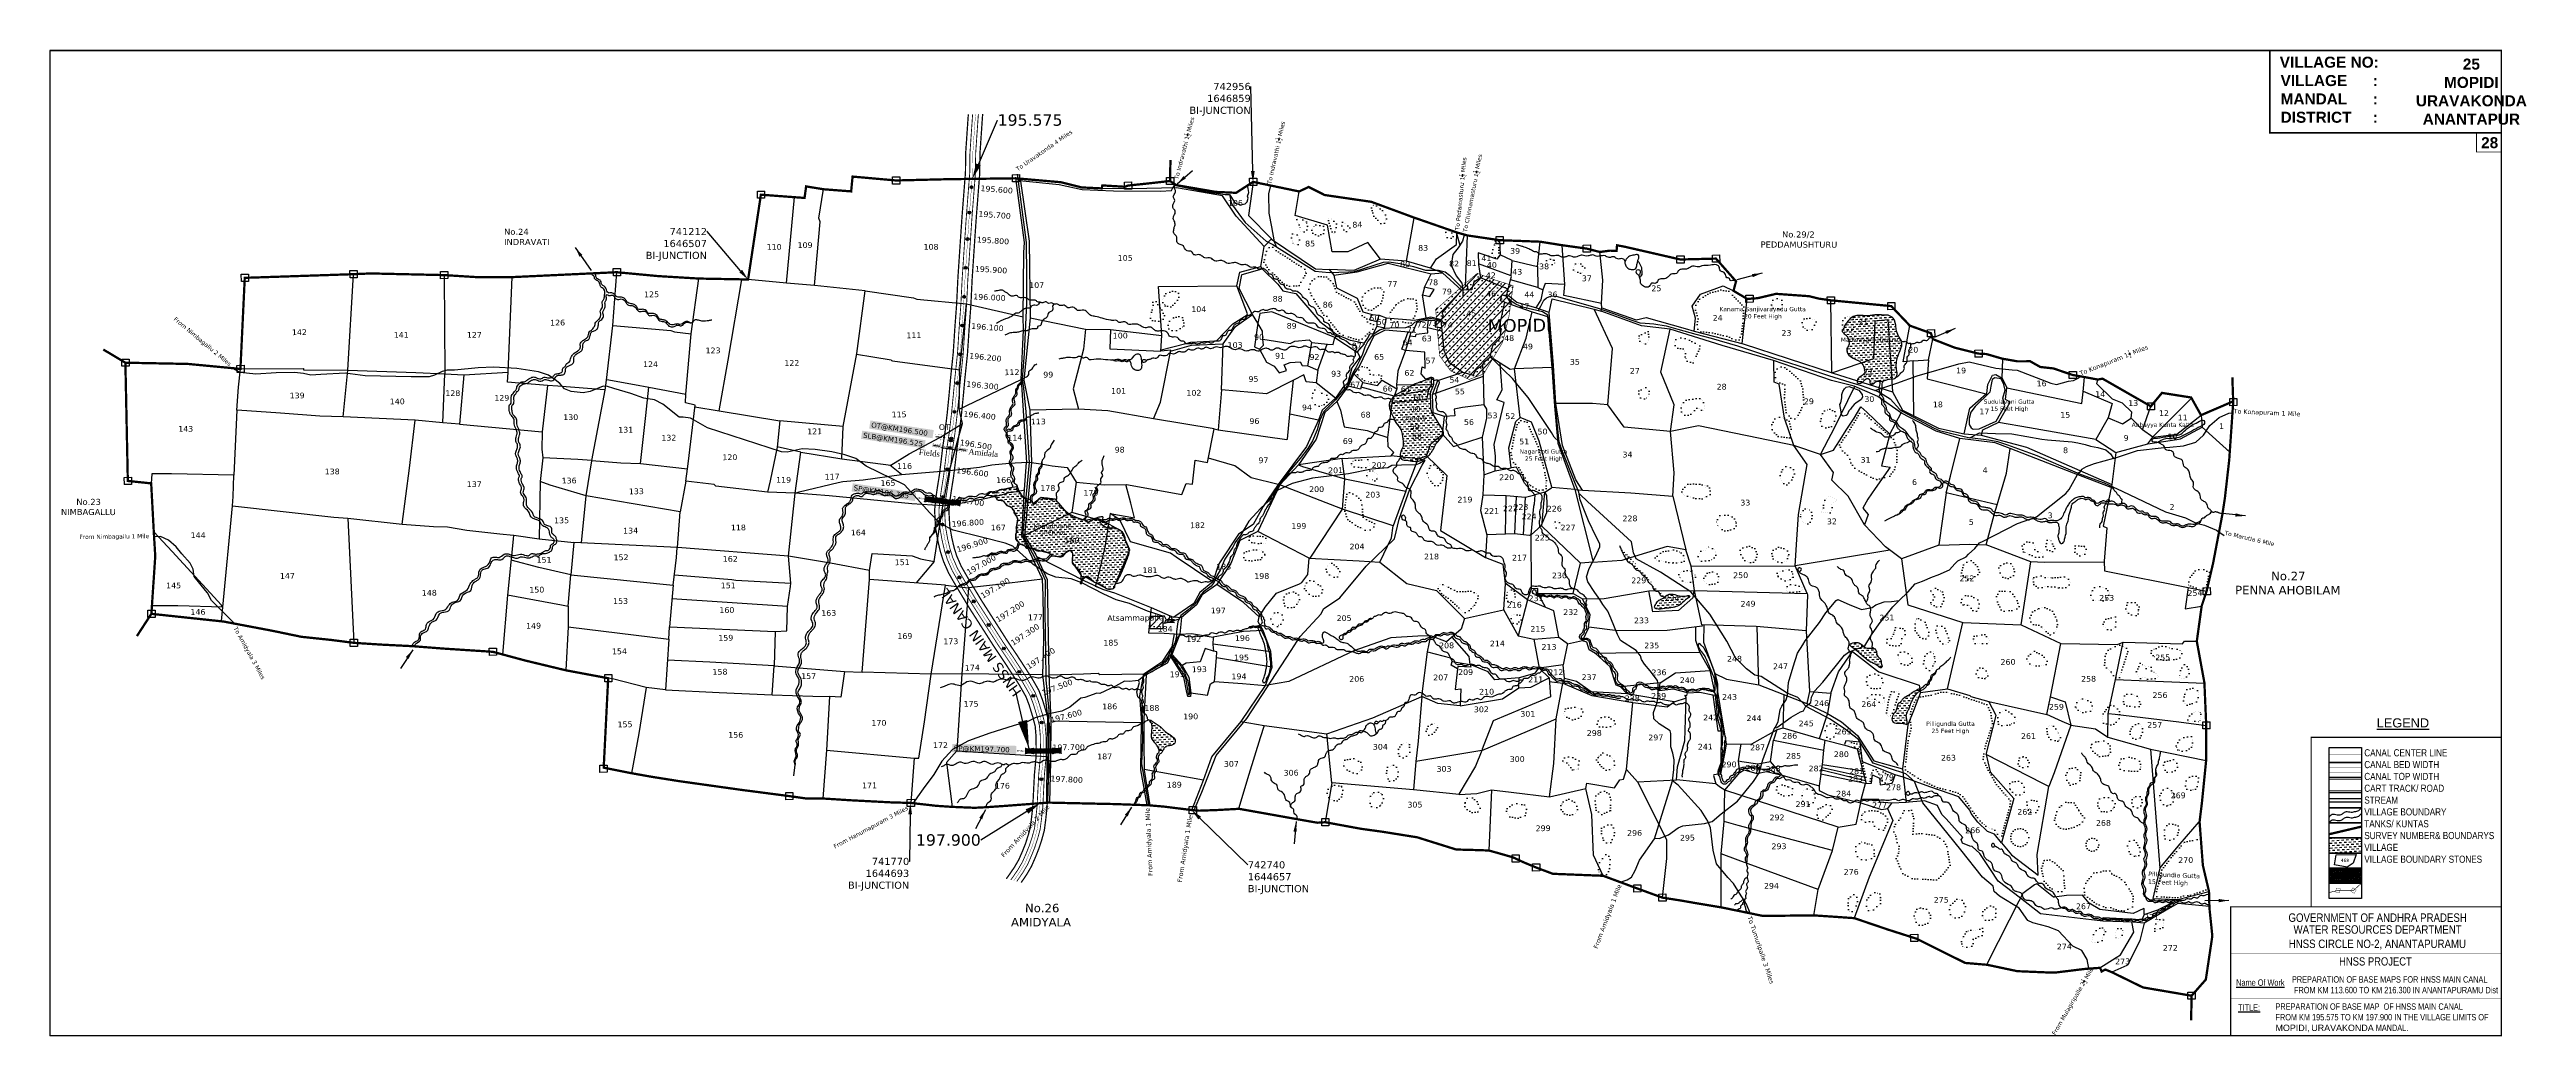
# Model space of a CAD drawing. Header units: inches. Extents: x 738765 to 747437, y 1643863 to 1647317.
import ezdxf
from ezdxf import colors
from ezdxf.entities.mleader import LeaderData, LeaderLine
from ezdxf.enums import TextEntityAlignment as Align
from ezdxf.math import Vec2, Vec3

# ---------------------------------------------------------------- set-up
doc = ezdxf.new("R2010")
doc.units = ezdxf.units.IN
doc.header["$MEASUREMENT"] = 0
doc.header["$PDMODE"] = 32
doc.header["$PDSIZE"] = 10
for name, pattern in [('ACAD_ISO02W100', [15, 12, -3]), ('DOT2', [0.125, 0, -0.125]), ('HIDDEN2', [0.1875, 0.125, -0.0625])]:
    doc.linetypes.add(name, pattern=pattern)
for name, color, linetype in [('CANAL1', 1, 'Continuous'), ('CSMark', 72, 'Continuous'), ('FRAME 025', 7, 'Continuous'), ('HILLL', 17, 'Continuous'), ('PLOT', 7, 'Continuous'), ('PLOT NO', 7, 'Continuous'), ('ROADS', 6, 'Continuous'), ('STRUCTURE', 5, 'Continuous'), ('TABLE', 7, 'Continuous'), ('tank', 4, 'Continuous'), ('TANKS-STREAM', 4, 'Continuous'), ('TITLEBLOCK', 7, 'Continuous'), ('VILLAGE', 30, 'Continuous'), ('VILLAGE BOUNDRY', 5, 'Continuous'), ('VILLAGE STONES', 240, 'Continuous')]:
    doc.layers.add(name, color=color, linetype=linetype)
doc.styles.add('A', font='ARIAL_1.TTF')
doc.styles.add('ARIALN', font='ARIALN_1.TTF')
doc.styles.get("Standard").update_dxf_attribs({"font": 'verdana_0.ttf'})
doc.styles.add('style1', font='romantic_0.ttf')
doc.dimstyles.get("Standard").update_dxf_attribs({"dimtxt": 0.18, "dimasz": 35, "dimexe": 0.18, "dimexo": 0.0625, "dimgap": 0.09, "dimtad": 0, "dimtih": 1, "dimtoh": 1, "dimdec": 4, "dimzin": 0, "dimdsep": 46, "dimtxsty": 'Standard', "dimcen": 0.09, "dimadec": 0, "dimazin": 0, "dimtfac": 1, "dimtdec": 4, "dimtofl": 0, "dimtmove": 0, "dimatfit": 3, "dimfxl": 0, "dimtolj": 1, "dimtzin": 0, "dimarcsym": 0})

# ---------------------------------------------------------------- blocks, each defined once
blk = doc.blocks.new('SLB')
at = {"layer": 'STRUCTURE'}
h = blk.add_hatch(dxfattribs=at)
h.set_pattern_fill('DOTS', color=6, scale=20, angle=320.37225, style=0)
h.set_pattern_definition([(320.372247934, (-159.4327, -72.9564), (1.2786241598, 0.5641323054), [0, -1.25])])
h.paths.add_polyline_path([(769699.5, 1706871.1), (769699.5, 1706861.1), (769729.1, 1706861.1), (769732.1, 1706863.1), (769792.1, 1706863.1), (769795.1, 1706861.1), (769824.7, 1706861.1), (769824.7, 1706871.1), (769795.1, 1706871.1), (769792.1, 1706869.1), (769732.1, 1706869.1), (769729.1, 1706871.1)])
at = {"layer": 'STRUCTURE', "color": 6, "linetype": 'ACAD_ISO02W100', "ltscale": 0.5, "const_width": 0.5}
for points in [[(769699.5, 1706871.1), (769729.1, 1706871.1)], [(769699.5, 1706861.1), (769729.1, 1706861.1)], [(769795.1, 1706871.1), (769824.7, 1706871.1)], [(769795.1, 1706861.1), (769824.7, 1706861.1)]]:
    blk.add_lwpolyline(points, dxfattribs=at)
at = {"layer": 'STRUCTURE', "color": 6, "const_width": 0.628}
for points in [[(769726.1, 1706877.1), (769726.1, 1706873.1), (769732.1, 1706869.1), (769792.1, 1706869.1), (769798.1, 1706873.1), (769798.1, 1706877.1)], [(769726.1, 1706855.1), (769726.1, 1706859.1), (769732.1, 1706863.1), (769792.1, 1706863.1), (769798.1, 1706859.1), (769798.1, 1706855.1)]]:
    blk.add_lwpolyline(points, dxfattribs=at)
at = {"layer": 'STRUCTURE', "color": 6}
blk.add_lwpolyline([(769732.1, 1706863.1), (769792.1, 1706863.1)], dxfattribs=at)
blk.add_lwpolyline([(769732.1, 1706863.1), (769792.1, 1706863.1)], dxfattribs=at)
at = {"layer": 'STRUCTURE', "color": 0}
blk.add_circle((769762.1, 1706866.1), 1.24, dxfattribs=at)
for points in [[(769703.8, 1706866), (769726.7, 1706866)], [(769818.6, 1706865.8), (769795.7, 1706865.8)]]:
    blk.add_leader(points, dimstyle='Standard', override={"dimasz": 10, "dimgap": 0.09, "dimtad": 0}, dxfattribs=at)
blk = doc.blocks.new('SP')
at = {"layer": 'STRUCTURE'}
h = blk.add_hatch(dxfattribs=at)
h.set_pattern_fill('DASH', color=256, scale=8, style=0)
edge = h.paths.add_edge_path()
edge.add_spline(control_points=[(769825.7, 1706742.1), (769825.3, 1706741.8), (769823.8, 1706740.8), (769820.9, 1706740.3), (769817, 1706739.7), (769811.4, 1706738.9), (769804, 1706739.7), (769798.4, 1706741), (769795.6, 1706741.6)], knot_values=[0, 0, 0, 0, 1.613557, 5.24513, 8.624976, 13.470124, 22.190216, 30.746377, 30.746377, 30.746377, 30.746377], degree=3, periodic=0)
edge.add_line((769795.6, 1706741.6), (769792.6, 1706739.6))
edge.add_line((769792.6, 1706739.6), (769732.6, 1706739.6))
edge.add_line((769732.6, 1706739.6), (769729.6, 1706741.6))
edge.add_spline(control_points=[(769729.6, 1706741.6), (769726.9, 1706740.9), (769721.3, 1706739.5), (769713.9, 1706738.5), (769708.3, 1706739.1), (769704.4, 1706739.6), (769701.5, 1706740), (769700, 1706741), (769699.5, 1706741.3)], knot_values=[0, 0, 0, 0, 8.556161, 17.276253, 22.121402, 25.501247, 29.13282, 30.746377, 30.746377, 30.746377, 30.746377], degree=3, periodic=0)
edge.add_line((769699.5, 1706741.3), (769699.5, 1706722.1))
edge.add_spline(control_points=[(769699.5, 1706722.1), (769700, 1706722.4), (769701.4, 1706723.4), (769704.3, 1706724), (769708.2, 1706724.5), (769713.8, 1706725.3), (769721.2, 1706724.5), (769726.8, 1706723.3), (769729.6, 1706722.6)], knot_values=[0, 0, 0, 0, 1.613557, 5.24513, 8.624976, 13.470124, 22.190216, 30.746377, 30.746377, 30.746377, 30.746377], degree=3, periodic=0)
edge.add_line((769729.6, 1706722.6), (769732.6, 1706724.6))
edge.add_line((769732.6, 1706724.6), (769792.6, 1706724.6))
edge.add_line((769792.6, 1706724.6), (769795.6, 1706722.6))
edge.add_spline(control_points=[(769795.6, 1706722.6), (769798.4, 1706723.3), (769803.9, 1706724.8), (769811.3, 1706725.8), (769817, 1706725.1), (769820.9, 1706724.7), (769823.8, 1706724.2), (769825.2, 1706723.3), (769825.7, 1706723)], knot_values=[0, 0, 0, 0, 8.556161, 17.276253, 22.121402, 25.501247, 29.13282, 30.746377, 30.746377, 30.746377, 30.746377], degree=3, periodic=0)
edge.add_line((769825.7, 1706723), (769825.7, 1706742.1))
h.paths.add_polyline_path([(769764.2, 1706732.1, -1), (769761.1, 1706732.1, -1)], flags=0)
h.paths.add_polyline_path([(769761.1, 1706732.1, 1), (769764.2, 1706732.1, 1)], flags=16)
at = {"layer": 'STRUCTURE', "const_width": 0.628}
for points in [[(769726.6, 1706747.6), (769726.6, 1706743.6), (769732.6, 1706739.6), (769792.6, 1706739.6), (769798.6, 1706743.6), (769798.6, 1706747.6)], [(769726.6, 1706716.6), (769726.6, 1706720.6), (769732.6, 1706724.6), (769792.6, 1706724.6), (769798.6, 1706720.6), (769798.6, 1706716.6)]]:
    blk.add_lwpolyline(points, dxfattribs=at)
at = {"layer": 'STRUCTURE', "color": 3}
blk.add_lwpolyline([(769732.6, 1706724.6), (769792.6, 1706724.6)], dxfattribs=at)
blk.add_lwpolyline([(769732.6, 1706724.6), (769792.6, 1706724.6)], dxfattribs=at)
at = {"layer": 'STRUCTURE', "color": 0}
blk.add_circle((769762.6, 1706732.1), 1.55, dxfattribs=at)
at = {"layer": 'STRUCTURE'}
for points in [[(769699.5, 1706741.3), (769700.9, 1706740.5), (769704.4, 1706739.6), (769707.8, 1706739.2), (769712.6, 1706738.8), (769721.3, 1706739.7), (769729.6, 1706741.6)], [(769825.7, 1706742.1), (769824.3, 1706741.3), (769820.8, 1706740.3), (769817.5, 1706739.8), (769812.7, 1706739.2), (769804, 1706739.9), (769795.6, 1706741.6)], [(769699.5, 1706722.1), (769700.9, 1706723), (769704.4, 1706724), (769707.7, 1706724.5), (769712.5, 1706725), (769721.2, 1706724.4), (769729.6, 1706722.6)], [(769825.7, 1706723), (769824.3, 1706723.8), (769820.8, 1706724.7), (769817.4, 1706725.1), (769812.6, 1706725.5), (769803.9, 1706724.6), (769795.6, 1706722.6)]]:
    blk.add_spline(points, degree=3, dxfattribs=at)
at = {"layer": 'STRUCTURE', "color": 0}
blk.add_text('STREAM', height=5, dxfattribs=at).set_placement((769684.3, 1706732.1), align=Align.MIDDLE_CENTER)
for points in [[(769727.4, 1706732.1), (769700.8, 1706732.1)], [(769824.4, 1706732.1), (769800.5, 1706732.1)]]:
    blk.add_leader(points, dimstyle='Standard', override={"dimasz": 10, "dimgap": 0.09, "dimtad": 0}, dxfattribs=at)
blk = doc.blocks.new('OT')
at = {"layer": 'STRUCTURE', "color": 190}
for points, const_width in [([(769751.4, 1706595.8), (769729.4, 1706595.8)], 0.5), ([(769751.4, 1706579), (769729.4, 1706579)], 0.5), ([(769775.2, 1706601.8), (769775.2, 1706597.8), (769769.2, 1706593.8), (769761.8, 1706593.8), (769754.4, 1706593.8), (769748.4, 1706597.8), (769748.4, 1706601.8)], 0.5), ([(769748.4, 1706573), (769748.4, 1706577), (769754.4, 1706581), (769761.8, 1706581), (769761.8, 1706581), (769761.8, 1706581), (769769.2, 1706581), (769775.2, 1706577), (769775.2, 1706573)], 0.5), ([(769761.8, 1706593.8), (769761.8, 1706581)], 2.5)]:
    blk.add_lwpolyline(points, dxfattribs=dict(at, const_width=const_width))
at = {"layer": 'STRUCTURE', "color": 0}
blk.add_circle((769761.8, 1706587.4), 1.87, dxfattribs=at)
blk.add_leader([(769732.6, 1706587.4), (769753.8, 1706587.4)], dimstyle='Standard', override={"dimasz": 10, "dimgap": 0.09, "dimtad": 0}, dxfattribs=at)

msp = doc.modelspace()

# ---------------------------------------------------------------- hatches: boundary and pattern name
at = {"layer": 'tank'}
h = msp.add_hatch(dxfattribs=at)
h.set_pattern_fill('DASH', color=256, scale=67.1382042, angle=3.5405362, style=0)
edge = h.paths.add_edge_path()
edge.add_spline(control_points=[(745185.4, 1646156.9), (745185.4, 1646156.9), (745187, 1646158.9), (745197.2, 1646161), (745209.2, 1646166.2), (745223, 1646164.3), (745231.9, 1646171.3), (745235.3, 1646185.1), (745229.9, 1646203), (745231, 1646225.4), (745237, 1646249.2), (745247.5, 1646269.7), (745251.5, 1646284.5), (745248.8, 1646295.6), (745250.5, 1646296.1), (745250.5, 1646296.1), (745250.5, 1646296.1), (745246.5, 1646302), (745237.8, 1646315.1), (745229.9, 1646335.2), (745229.7, 1646355.5), (745224.7, 1646373.8), (745207.8, 1646388.5), (745183, 1646387.8), (745160.5, 1646390.5), (745136.9, 1646385.2), (745117.2, 1646386), (745097.4, 1646387.3), (745076.8, 1646384), (745063, 1646368.9), (745050.8, 1646353.9), (745047.2, 1646341.9), (745039, 1646331.8), (745050.5, 1646320.6), (745060.9, 1646313.3), (745065.4, 1646297.4), (745066.9, 1646283.6), (745057.7, 1646272.9), (745055.8, 1646260.1), (745066.4, 1646244.9), (745083.2, 1646235), (745102, 1646227.6), (745115.3, 1646214.2), (745119, 1646199.4), (745121.6, 1646185), (745110.4, 1646175), (745098.6, 1646169.3), (745093.4, 1646159.5), (745093.3, 1646150.6), (745107.2, 1646146.6), (745116.2, 1646158.5), (745129.9, 1646168.9), (745140.3, 1646159.2), (745137.1, 1646149.7), (745146.9, 1646142.6), (745155.5, 1646153.4), (745164.3, 1646157.4), (745164.3, 1646157.4), (745170.1, 1646157.2)], knot_values=[1472.848086, 1472.848086, 1472.848086, 1472.848086, 1474.913047, 1483.941607, 1501.707341, 1514.756577, 1522.814294, 1533.081802, 1555.172993, 1577.601162, 1599.166893, 1629.082508, 1642.839008, 1650.970074, 1651.776632, 1651.776632, 1651.776632, 1651.776632, 1673.210584, 1698.904725, 1714.641573, 1733.856207, 1754.222066, 1775.60777, 1805.891536, 1821.949571, 1847.151974, 1864.33545, 1881.788683, 1907.175688, 1922.760217, 1939.189749, 1945.102296, 1957.995528, 1976.205686, 1984.959194, 2006.446127, 2013.12379, 2026.30332, 2041.493265, 2065.368937, 2084.041088, 2101.598033, 2119.05012, 2129.796843, 2142.369641, 2159.456337, 2168.757819, 2174.349932, 2183.177186, 2202.236273, 2216.84138, 2225.386352, 2236.87073, 2241.314296, 2256.837323, 2267.796006, 2270.727102, 2270.727102, 2270.727102, 2270.727102], degree=3, periodic=0)
h = msp.add_hatch(dxfattribs=at)
h.set_pattern_fill('DASH', color=256, scale=67.1382042, angle=3.5405362, style=0)
edge = h.paths.add_edge_path()
edge.add_spline(control_points=[(743493, 1645887.2), (743494.3, 1645888.4), (743495.1, 1645889.7), (743498.9, 1645880.6), (743511.8, 1645880.7), (743529.9, 1645878.4), (743550.9, 1645874), (743570, 1645880.2), (743584.6, 1645889.4), (743605.6, 1645905.8), (743616, 1645937.2), (743636.2, 1645956.3), (743649.1, 1645975.3), (743631.8, 1646005.2), (743614.8, 1646029), (743598.4, 1646060.9), (743602.8, 1646086.7), (743596, 1646117.6), (743612.8, 1646139.6), (743611.5, 1646156.8), (743612.3, 1646172.2), (743591.4, 1646164.1), (743575.9, 1646157.5), (743555.6, 1646151.1), (743533.8, 1646142.1), (743514.7, 1646127.2), (743487.1, 1646115), (743468.6, 1646101), (743456.4, 1646084.7), (743454.8, 1646070.2), (743458.4, 1646055.1), (743464.8, 1646039.5), (743471.3, 1646028.7), (743476.1, 1646012.3), (743490.2, 1646000.9), (743501.7, 1645975.5), (743503.3, 1645951.1), (743505.6, 1645924.8), (743492.4, 1645907.8), (743493.7, 1645894.3), (743494.3, 1645888.4)], knot_values=[413.710273, 413.710273, 413.710273, 413.710273, 415.813856, 422.298726, 432.05318, 452.8162, 478.055866, 494.131485, 511.452359, 529.848073, 572.538119, 604.473533, 614.391635, 637.316918, 693.062612, 710.451603, 741.326589, 768.379601, 801.714435, 813.287634, 822.978327, 837.764099, 859.616439, 882.311568, 898.732518, 930.628693, 953.730656, 988.859749, 998.532307, 1014.013449, 1030.113753, 1044.807445, 1064.357447, 1067.552332, 1095.884626, 1114.862982, 1149.559795, 1169.062372, 1191.416092, 1208.631952, 1208.631952, 1208.631952, 1208.631952], degree=3, periodic=0)
h = msp.add_hatch(dxfattribs=at)
h.set_pattern_fill('DASH', color=256, scale=67.1382042, angle=3.5405362, style=0)
h.paths.add_polyline_path([(742046.8, 1645763.8), (742053.5, 1645757.4), (742060.1, 1645755.7), (742070.7, 1645755.4), (742078.4, 1645750.5), (742081.9, 1645743.1), (742088, 1645739.9), (742103.5, 1645737.8), (742114.1, 1645723.7), (742132.7, 1645715.1), (742141.2, 1645702.9), (742153.3, 1645676.1), (742146.5, 1645608.5), (742154.9, 1645595.6), (742164.7, 1645586.4), (742204.7, 1645571.3), (742266, 1645555.3), (742275.1, 1645544.9), (742303.3, 1645542), (742322.6, 1645556.9), (742337.4, 1645565.5), (742346, 1645554.3), (742345, 1645523.3), (742376.2, 1645476.5), (742374.9, 1645465.1), (742380.9, 1645462), (742392.7, 1645471.4), (742422.1, 1645454.2), (742467.2, 1645430.1), (742490.1, 1645431.6), (742546.7, 1645565.9), (742517.4, 1645631.8), (742446.4, 1645671), (742430.2, 1645677.3), (742391.2, 1645668.7), (742362.6, 1645679), (742334.7, 1645690.8), (742317.9, 1645706.6), (742298.7, 1645729.5), (742285.8, 1645744.2), (742236.6, 1645749.2), (742210.3, 1645728.1), (742198.6, 1645741.9), (742176.4, 1645749), (742161.1, 1645768.5), (742153.8, 1645787), (742134.3, 1645784.3), (742103.3, 1645777.4)])
h = msp.add_hatch(dxfattribs=at)
h.set_pattern_fill('DASH', color=256, scale=67.1382042, angle=3.5405362, style=0)
edge = h.paths.add_edge_path()
edge.add_spline(control_points=[(744419.4, 1645400.6), (744422.9, 1645404), (744436.9, 1645417.4), (744467.3, 1645404.3), (744491.3, 1645403.1), (744503.8, 1645408.1), (744510.5, 1645402), (744490.9, 1645392.4), (744480.3, 1645375.1), (744449.5, 1645363.2), (744420, 1645362.4), (744398.4, 1645355.9), (744381.2, 1645364.4), (744390.1, 1645379.4), (744399.3, 1645392.2), (744410.4, 1645394), (744423.2, 1645402.4), (744405.8, 1645400.6), (744404.3, 1645411.8), (744398.3, 1645420.4), (744386.6, 1645420), (744379.7, 1645430.2), (744378.3, 1645441.2), (744368, 1645447.7), (744359.7, 1645457.2), (744355.9, 1645469.1), (744347.6, 1645474.2), (744338.9, 1645479.3), (744335.6, 1645489.6), (744327.8, 1645493.9), (744318.5, 1645495), (744313.1, 1645504.7), (744307.8, 1645514.8), (744299.5, 1645519.2), (744291.2, 1645523.2), (744285.8, 1645533.8), (744276.6, 1645547.1), (744269.4, 1645564.2), (744265.1, 1645575.9), (744263.2, 1645581)], knot_values=[0, 0, 0, 0, 14.168855, 55.6014, 81.811225, 88.515922, 92.522131, 103.333901, 132.459974, 164.073935, 192.792253, 223.034503, 228.293302, 244.544191, 259.792221, 276.481108, 282.305417, 291.6115, 304.84384, 312.211186, 320.796225, 336.513785, 343.275556, 352.988513, 370.608254, 381.210882, 388.385503, 398.992448, 410.652557, 418.37632, 424.41759, 437.742279, 447.996266, 458.502966, 464.901751, 475.086353, 492.665762, 514.02375, 530.215448, 530.215448, 530.215448, 530.215448], degree=3, periodic=0)
h = msp.add_hatch(dxfattribs=at)
h.set_pattern_fill('DASH', color=256, scale=67.1382042, angle=3.5405362, style=0)
edge = h.paths.add_edge_path()
edge.add_spline(control_points=[(745149.6, 1645223), (745151.9, 1645222), (745158.5, 1645219.2), (745162.3, 1645208.1), (745162.8, 1645193.5), (745178, 1645185.5), (745177, 1645169.8), (745183.2, 1645158.7), (745175.8, 1645151.7), (745163, 1645163.9), (745138.7, 1645171.9), (745106.8, 1645200.5), (745088, 1645216.7), (745063.9, 1645234.3), (745079.4, 1645241.1), (745094.9, 1645244.9), (745112.4, 1645233.6), (745127.2, 1645219.8), (745136.6, 1645223.1), (745151.9, 1645222), (745149.3, 1645223.1), (745149.2, 1645223.2)], knot_values=[0, 0, 0, 0, 7.30826, 21.112463, 31.51403, 49.914691, 62.639245, 77.25895, 80.092895, 89.696202, 117.539351, 166.78714, 201.633137, 217.397783, 222.301816, 245.409808, 264.134152, 283.742004, 296.280624, 304.835616, 305.375411, 305.375411, 305.375411, 305.375411], degree=3, periodic=0)
h = msp.add_hatch(dxfattribs=at)
h.set_pattern_fill('DASH', color=256, scale=67.1382042, angle=3.5405362, style=0)
edge = h.paths.add_edge_path()
edge.add_spline(control_points=[(745267.3, 1644955.2), (745258.9, 1644957.7), (745244.1, 1644962.2), (745222.2, 1644958.5), (745213.3, 1644973.9), (745218.5, 1644990.4), (745231.2, 1645003.1), (745233.5, 1645016.8), (745235.7, 1645026.7), (745244.4, 1645031.2), (745249.7, 1645040.1), (745260, 1645050.3), (745273.4, 1645056.1), (745287.5, 1645067.8), (745298.5, 1645073.3), (745314.6, 1645082.3), (745315.5, 1645070.7), (745308.9, 1645069.5), (745302, 1645063.4), (745295, 1645053.6), (745287.4, 1645041.2), (745281.8, 1645030.1), (745278.4, 1645018.6), (745275.2, 1645007.7), (745268.5, 1644998.5), (745265.4, 1644986.2), (745266.6, 1644973.1), (745269.8, 1644961.7), (745267.7, 1644956.3), (745267.3, 1644955.2)], knot_values=[0, 0, 0, 0, 26.689269, 47.45549, 56.26004, 74.940459, 94.26428, 109.001083, 116.240896, 122.910519, 136.479619, 146.823757, 165.654056, 180.211062, 199.332743, 210.806306, 217.118485, 222.697421, 228.309182, 244.601021, 258.540155, 272.06779, 281.699345, 294.366897, 305.985988, 315.313059, 331.674626, 345.413183, 348.92528, 348.92528, 348.92528, 348.92528], degree=3, periodic=0)
h = msp.add_hatch(dxfattribs=at)
h.set_pattern_fill('DASH', color=256, scale=67.1382042, angle=3.5405362, style=0)
edge = h.paths.add_edge_path()
edge.add_spline(control_points=[(742663, 1644863.6), (742663.4, 1644864.7), (742665.6, 1644870), (742670.8, 1644877.3), (742681.7, 1644880.3), (742694.2, 1644881.5), (742707.9, 1644890.1), (742703.9, 1644911.8), (742675, 1644923.4), (742652.7, 1644950.9), (742631.8, 1644963.1), (742622.4, 1644968.6)], knot_values=[0, 0, 0, 0, 3.465828, 16.380357, 25.355367, 36.141052, 55.475317, 62.612954, 97.405436, 137.045385, 169.39457, 169.39457, 169.39457, 169.39457], degree=3, periodic=0)
edge.add_spline(control_points=[(742622.4, 1644968.6), (742619.8, 1644968.9), (742617.2, 1644969.2), (742615, 1644969.8)], knot_values=[0, 0, 0, 0, 6.486863, 6.486863, 6.486863, 6.486863], degree=3, periodic=0)
edge.add_spline(control_points=[(742615, 1644969.8), (742616, 1644968.3), (742618.3, 1644964.7), (742624.3, 1644958.2), (742625.4, 1644943.9), (742623.9, 1644926.9), (742621.8, 1644906.2), (742634.1, 1644892.6), (742643.3, 1644880.6), (742648.4, 1644871.8), (742649.5, 1644865.9), (742649.6, 1644865)], knot_values=[222.535089, 222.535089, 222.535089, 222.535089, 227.642512, 235.409575, 248.483668, 268.050195, 288.682877, 306.535068, 320.230479, 334.373717, 337.091499, 337.091499, 337.091499, 337.091499], degree=3, periodic=0)
edge.add_line((742649.6, 1644865), (742663, 1644863.6))
h = msp.add_hatch(dxfattribs=at)
h.set_pattern_fill('DASH', color=256, scale=67.138204, angle=3.54054, style=0)
h.set_pattern_definition([(3.5405362, (319465.5735, 706799.887), (7.85799526, 8.89452009), [8.39227553, -8.39227553])])
h.paths.add_polyline_path([(746746.7, 1644558), (746859.4, 1644558), (746859.4, 1644505.1), (746746.7, 1644505.1)])
at = {"layer": 'VILLAGE', "linetype": 'Continuous'}
h = msp.add_hatch(dxfattribs=at)
h.set_pattern_fill('SACNCR', color=256, scale=200, angle=1.53032, style=0)
h.paths.add_polyline_path([(743618.1, 1646406.6), (743631.8, 1646245.8), (743669.8, 1646193.4), (743735.3, 1646162.7), (743786.1, 1646182.2), (743852.2, 1646292.4), (743874.6, 1646383.4), (743889.2, 1646490.9), (743829.3, 1646509.7), (743763.3, 1646534.1), (743676.2, 1646458.3)])
h.paths.add_polyline_path([(743780.9, 1646315.5), (744042.3, 1646318.2), (744041.5, 1646388.5), (743780.1, 1646385.8)], flags=9)
h = msp.add_hatch(dxfattribs=at)
h.set_pattern_fill('SACNCR', color=256, scale=200, angle=1.53032, style=0)
h.paths.add_polyline_path([(742618.8, 1645334.7), (742662.2, 1645334.7), (742662.2, 1645289.6), (742618.8, 1645289.6)])
h = msp.add_hatch(dxfattribs=at)
h.set_pattern_fill('SACNCR', color=256, scale=45.094482, angle=1.53032, style=0)
h.set_pattern_definition([(46.53031993, (319465.5735, 706799.887), (-3.068137835, 2.908469924), []), (46.53031993, (319468.562, 706799.967), (-3.068137835, 2.908469924), [0, -4.227607725])])
h.paths.add_polyline_path([(746746.7, 1644452.3), (746859.4, 1644452.3), (746859.4, 1644399.4), (746746.7, 1644399.4)])

# ---------------------------------------------------------------- linework, layer by layer
at = {"color": 3}
for p in [(741992.6, 1646835.5), (741985.3, 1646746.7), (741979.3, 1646654.3), (741972.5, 1646553.4), (741967, 1646452.4), (741960.2, 1646351.6), (741953.4, 1646250.7), (741943, 1646150.1), (741933.4, 1646049.5), (741920.8, 1645949.2), (741908, 1645848.8), (741893.7, 1645752), (741891.4, 1645654.6), (741910.4, 1645558.8), (741950.3, 1645469.9), (742000.5, 1645386), (742053, 1645303.4), (742106.1, 1645221.3), (742160, 1645139.7), (742209.1, 1645055.3), (742238.3, 1644962.1), (742244.3, 1644863), (742237.2, 1644763.9)]:
    msp.add_point(p, dxfattribs=at)
at = {"layer": 'CANAL1', "color": 1}
for points, const_width in [([(741981.6, 1647090.7), (741977.5, 1647030.9), (741972.2, 1646953.3), (741971.6, 1646886.3), (741969.3, 1646857.9), (741967.1, 1646829.8), (741959.6, 1646733.4), (741953.5, 1646644.1), (741945.2, 1646519.2), (741940.6, 1646425.1), (741934.6, 1646345), (741928.8, 1646256), (741919.8, 1646170.2), (741914.1, 1646108.3), (741908, 1646046.9), (741900.1, 1645979.5), (741892.2, 1645927.3), (741885.9, 1645873.9), (741884.5, 1645862.7), (741880.4, 1645829.1), (741873, 1645783), (741866.8, 1645740.6), (741863.7, 1645704.8), (741865, 1645675.6), (741867.1, 1645642), (741874.8, 1645598.3), (741883.8, 1645560.2), (741894.1, 1645527.4), (741912.3, 1645485.8), (741936.8, 1645443.1), (741985.5, 1645362.4), (742041, 1645275.9), (742072.4, 1645226.6), (742114.1, 1645164.2), (742159.5, 1645094.6), (742183.1, 1645053.3), (742194.3, 1645024.1), (742206.9, 1644983.2), (742215.7, 1644949.6), (742218.7, 1644914.3), (742219.3, 1644863.7), (742218.7, 1644839.5), (742213, 1644780.4), (742210.2, 1644723.9), (742207.4, 1644669.6), (742203.1, 1644629.4), (742198.5, 1644594.3), (742191.6, 1644568.4), (742181.4, 1644537.1), (742170.4, 1644509.7), (742157.8, 1644481), (742142.8, 1644455.4), (742124.6, 1644428.9), (742114.7, 1644415.1)], 4.5), ([(742031.8, 1647091.8), (742027.4, 1647027.5), (742022.2, 1646951.4), (742021.6, 1646884.1), (742019.2, 1646853.9), (742017, 1646825.9), (742009.5, 1646729.7), (742003.4, 1646640.7), (741995.1, 1646516.3), (741990.5, 1646422), (741984.5, 1646341.5), (741978.6, 1646251.7), (741969.5, 1646165.3), (741963.9, 1646103.6), (741957.7, 1646041.5), (741949.7, 1645972.8), (741941.8, 1645920.7), (741935.6, 1645867.9), (741934.2, 1645856.5), (741929.9, 1645822.1), (741922.4, 1645775.3), (741916.5, 1645734.8), (741913.8, 1645703.7), (741914.9, 1645678.3), (741916.9, 1645648), (741923.8, 1645608.4), (741932.1, 1645573.4), (741941, 1645544.9), (741957, 1645508.4), (741979.9, 1645468.4), (742028, 1645388.8), (742083.1, 1645302.8), (742114.3, 1645254), (742155.9, 1645191.8), (742202.1, 1645120.7), (742228.5, 1645074.8), (742241.6, 1645040.4), (742254.9, 1644996.9), (742265.2, 1644958.1), (742268.7, 1644916.7), (742269.3, 1644863.4), (742268.6, 1644836.4), (742262.9, 1644776.7), (742260.1, 1644721.4), (742257.2, 1644665.6), (742252.8, 1644623.6), (742247.7, 1644584.5), (742239.5, 1644554.1), (742228.4, 1644520.1), (742216.5, 1644490.3), (742202.4, 1644458.2), (742185, 1644428.5), (742166.7, 1644401.9)], 4.5), ([(746859.4, 1644762.4), (746746.7, 1644762.4)], 2.76), ([(746859.4, 1644723.7), (746746.7, 1644723.7)], 2.76)]:
    msp.add_lwpolyline(points, dxfattribs=dict(at, const_width=const_width))
at = {"layer": 'CANAL1', "color": 5}
for points, const_width in [([(741996.7, 1647091), (741992.4, 1647029.9), (741987.2, 1646952.7), (741986.6, 1646885.6), (741984.3, 1646856.7), (741982.1, 1646828.6), (741974.6, 1646732.3), (741968.5, 1646643.1), (741960.2, 1646518.4), (741955.5, 1646424.2), (741949.6, 1646343.9), (741943.8, 1646254.7), (741934.7, 1646168.7), (741929, 1646106.9), (741922.9, 1646045.3), (741915, 1645977.5), (741907.1, 1645925.3), (741900.8, 1645872.1), (741899.4, 1645860.8), (741895.3, 1645827), (741887.9, 1645780.7), (741881.7, 1645738.9), (741878.7, 1645704.5), (741879.9, 1645676.4), (741882.1, 1645643.8), (741889.5, 1645601.3), (741898.3, 1645564.1), (741908.2, 1645532.6), (741925.7, 1645492.6), (741949.7, 1645450.7), (741998.3, 1645370.4), (742053.6, 1645283.9), (742085, 1645234.8), (742126.7, 1645172.5), (742172.3, 1645102.4), (742196.7, 1645059.7), (742208.5, 1645029), (742221.3, 1644987.3), (742230.5, 1644952.1), (742233.7, 1644915), (742234.3, 1644863.6), (742233.7, 1644838.6), (742228, 1644779.3), (742225.2, 1644723.1), (742222.3, 1644668.4), (742218, 1644627.7), (742213.3, 1644591.4), (742205.9, 1644564.1), (742195.5, 1644532), (742184.2, 1644503.9), (742171.2, 1644474.1), (742155.5, 1644447.3), (742136.9, 1644420.2), (742130.3, 1644411.1)], 3), ([(742151.2, 1644405.9), (742153.2, 1644408.7), (742172.4, 1644436.6), (742189.1, 1644465), (742202.7, 1644496.1), (742214.3, 1644525.2), (742225.1, 1644558.4), (742232.9, 1644587.4), (742237.9, 1644625.3), (742242.3, 1644666.8), (742245.2, 1644722.1), (742247.9, 1644777.8), (742253.6, 1644837.3), (742254.3, 1644863.5), (742253.7, 1644916), (742250.3, 1644955.5), (742240.5, 1644992.8), (742227.4, 1645035.5), (742214.9, 1645068.3), (742189.3, 1645112.8), (742143.4, 1645183.5), (742101.7, 1645245.8), (742070.5, 1645294.7), (742015.3, 1645380.9), (741967, 1645460.8), (741943.6, 1645501.6), (741926.9, 1645539.6), (741917.6, 1645569.4), (741909.1, 1645605.4), (741901.9, 1645646.2), (741899.9, 1645677.5), (741898.8, 1645704.1), (741901.5, 1645736.6), (741907.6, 1645777.6), (741915.1, 1645824.2), (741919.3, 1645858.4), (741920.7, 1645869.7), (741926.9, 1645922.7), (741934.8, 1645974.8), (741942.8, 1646043.2), (741948.9, 1646105), (741954.6, 1646166.7), (741963.7, 1646253), (741969.5, 1646342.5), (741975.5, 1646422.9), (741980.2, 1646517.2), (741988.4, 1646641.7), (741994.5, 1646730.8), (742002, 1646827.1), (742004.2, 1646855.1), (742006.6, 1646884.8), (742007.2, 1646952), (742012.4, 1647028.5), (742016.8, 1647091.4)], 3), ([(746859.4, 1644804.2), (746746.7, 1644804.2)], 1.11), ([(746859.4, 1644787.6), (746746.7, 1644787.6)], 1.11)]:
    msp.add_lwpolyline(points, dxfattribs=dict(at, const_width=const_width))
at = {"layer": 'CANAL1', "color": 1, "linetype": 'HIDDEN2', "ltscale": 100}
for points, const_width in [([(742006.7, 1647091.2), (742002.4, 1647029.2), (741997.2, 1646952.4), (741996.6, 1646885.2), (741994.3, 1646855.9), (741992, 1646827.8), (741984.6, 1646731.6), (741978.5, 1646642.4), (741970.2, 1646517.8), (741965.5, 1646423.5), (741959.6, 1646343.2), (741953.7, 1646253.8), (741944.7, 1646167.7), (741939, 1646106), (741932.9, 1646044.2), (741924.9, 1645976.2), (741917, 1645924), (741910.8, 1645870.9), (741909.4, 1645859.6), (741905.2, 1645825.6), (741897.7, 1645779.2), (741891.6, 1645737.7), (741888.8, 1645704.3), (741889.9, 1645676.9), (741892, 1645645), (741899.3, 1645603.4), (741908, 1645566.8), (741917.5, 1645536.1), (741934.7, 1645497.1), (741958.3, 1645455.8), (742006.8, 1645375.6), (742062.1, 1645289.3), (742093.3, 1645240.3), (742135, 1645178), (742180.8, 1645107.6), (742205.8, 1645064), (742218, 1645032.2), (742230.9, 1644990.1), (742240.4, 1644953.8), (742243.7, 1644915.5), (742244.3, 1644863.6), (742243.7, 1644838), (742238, 1644778.5), (742235.2, 1644722.6), (742232.3, 1644667.6), (742228, 1644626.5), (742223.1, 1644589.4), (742215.5, 1644561.3), (742204.9, 1644528.6), (742193.4, 1644500), (742180.1, 1644469.6), (742163.9, 1644442), (742145.1, 1644414.5), (742140.7, 1644408.5)], 1), ([(746746.7, 1644848.7), (746859.4, 1644848.7)], 1.11)]:
    msp.add_lwpolyline(points, dxfattribs=dict(at, const_width=const_width))
at = {"layer": 'CSMark', "color": 3}
msp.add_lwpolyline([(738766.6, 1647314.5), (747349.1, 1647314.5), (747349.1, 1643865.5), (738766.6, 1643865.5)], close=True, dxfattribs=at)
at = {"layer": 'CSMark', "color": 5, "const_width": 3.09}
msp.add_lwpolyline([(747349.1, 1647025.7), (747262.7, 1647025.7), (747262.7, 1646958.8), (747349.1, 1646958.8)], close=True, dxfattribs=at)
at = {"layer": 'FRAME 025', "lineweight": -3, "const_width": 0.705}
for points in [[(746401.3, 1644153.4), (747349.1, 1644153.4)], [(746401.3, 1644098.3), (747349.1, 1644098.3)], [(746401.3, 1643997), (747349.1, 1643997)]]:
    msp.add_lwpolyline(points, dxfattribs=at)
at = {"layer": 'HILLL', "linetype": 'DOT2', "ltscale": 75}
for points in [[(743150.6, 1646680), (743157.6, 1646678.9), (743167.2, 1646686.6), (743168.8, 1646699.8), (743166.3, 1646715), (743153, 1646721.8), (743135.6, 1646727), (743132.2, 1646722.8), (743134.3, 1646713.3), (743136.1, 1646707), (743140.6, 1646703.4), (743142.8, 1646689), (743146, 1646681.1), (743150.6, 1646680)], [(743255.2, 1646679.8), (743262.1, 1646672.7), (743264.8, 1646679.5), (743269.4, 1646695), (743271.3, 1646707.4), (743261.2, 1646717.2), (743252, 1646726.2), (743244, 1646726.9), (743242.5, 1646718.6), (743255.2, 1646679.8)], [(743393.6, 1646763.7), (743401.7, 1646733.8), (743415.1, 1646719.9), (743426.1, 1646708.4), (743438.5, 1646709.2), (743445.8, 1646725.2), (743442.1, 1646739.2), (743431.7, 1646754.4), (743410.4, 1646769.9), (743397.5, 1646771.6), (743393.6, 1646763.7)], [(743136.4, 1646634.9), (743141.2, 1646651.8), (743138, 1646666.7), (743133.3, 1646669.4), (743116.7, 1646672), (743113.5, 1646658.3), (743115.3, 1646646.8), (743118.4, 1646640.3), (743123.8, 1646636.4), (743131, 1646633.4), (743136.4, 1646634.9)], [(743207.7, 1646665.3), (743224.7, 1646673.9), (743227.7, 1646686.9), (743224.8, 1646698.9), (743212.4, 1646701.8), (743198.4, 1646703.8), (743185.9, 1646692.8), (743184, 1646685.6), (743188.4, 1646674.3), (743207.7, 1646665.3)], [(743289.4, 1646700.9), (743296.8, 1646687), (743306, 1646680.5), (743317.3, 1646693.8), (743300.3, 1646710), (743291.8, 1646713.3), (743289.4, 1646700.9)], [(743653.7, 1646678.2), (743665.7, 1646680.1), (743674.1, 1646675.8), (743679.1, 1646663.4), (743672.2, 1646656.7), (743658.5, 1646659.5), (743650.8, 1646672.2), (743653.7, 1646678.2)], [(743816.4, 1646604.5), (743819.4, 1646594.3), (743826.1, 1646589.4), (743839.2, 1646597.9), (743839.6, 1646605.7), (743838.5, 1646638.4), (743838.3, 1646646.1), (743827.9, 1646647.1), (743824, 1646634.4), (743818.7, 1646617.4), (743816.4, 1646604.5)], [(743164, 1646534.9), (743146.2, 1646502.7), (743140, 1646491.3), (743105.7, 1646489.5), (743087.7, 1646497.3), (743034, 1646547.9), (743016.4, 1646573), (743022.5, 1646599.5), (743025.3, 1646611.7), (743034.8, 1646624.8)], [(743034.8, 1646624.8), (743048.4, 1646626), (743059.2, 1646614.4), (743160.4, 1646548.6), (743164, 1646534.9), (743164, 1646534.9)], [(744019.7, 1646583.7), (744033.4, 1646579.8), (744034.5, 1646567.4), (744026.5, 1646564.7), (744010, 1646563.6), (744005.2, 1646570.6), (744006.3, 1646579.1), (744016.6, 1646584.4), (744019.7, 1646583.7)], [(744103, 1646560.6), (744107.6, 1646567), (744125.8, 1646566.9), (744131.7, 1646559), (744140.3, 1646553.7), (744131.2, 1646538.5), (744124.9, 1646534.9), (744103.6, 1646542), (744101, 1646546.2), (744103, 1646560.6)], [(742670.3, 1646421), (742690.6, 1646416.7), (742714.2, 1646439.8), (742719, 1646451.1), (742717, 1646465.3), (742706.5, 1646470.7), (742696.4, 1646472.1), (742673.2, 1646463.5), (742662.6, 1646441.6), (742662.9, 1646432.5), (742670.3, 1646421)], [(743207.2, 1646523.6), (743207.2, 1646523.6), (743236.1, 1646521.8), (743259.3, 1646499), (743271.1, 1646468.4), (743333.3, 1646434.2), (743361.2, 1646386.5), (743376.8, 1646375.4), (743379.3, 1646363.9), (743389.8, 1646358.4), (743400.2, 1646355.5), (743397.9, 1646339.1), (743386.6, 1646328.7), (743360.2, 1646304.6), (743348.7, 1646301.3), (743294.7, 1646317.2), (743281.2, 1646324.3), (743250.6, 1646362.3), (743237.1, 1646383.7), (743226.8, 1646387.9), (743182.7, 1646456.7), (743174.4, 1646478.9), (743178.6, 1646497.1), (743185.7, 1646509.1), (743207.2, 1646523.6)], [(743393.9, 1646405.4), (743425.9, 1646428.7), (743433.5, 1646448.4), (743436.3, 1646469.8), (743424.7, 1646483.4), (743404, 1646483.4), (743393.1, 1646479.7), (743382.8, 1646474.3), (743371.1, 1646464.9), (743361.7, 1646452.5), (743359.4, 1646438.4), (743364, 1646423.1), (743372.5, 1646412.2), (743382.7, 1646406.2), (743393.9, 1646405.4)], [(744534.1, 1646386.2), (744536.7, 1646374.4), (744533.5, 1646354.9), (744535.8, 1646338.7), (744546.9, 1646329.8), (744587.8, 1646326.3), (744637.8, 1646313.8), (744668.8, 1646301.2), (744681.1, 1646301.9), (744688.8, 1646322.6), (744694.7, 1646375.6), (744697.1, 1646417.5), (744644.2, 1646471.2), (744616.1, 1646475.9), (744588.6, 1646468.3), (744578.7, 1646465.6), (744542.1, 1646444.2), (744529.1, 1646422.3), (744528.1, 1646405.4), (744534.1, 1646386.2)], [(742626.5, 1646368.9), (742648.1, 1646366.2), (742664.3, 1646374.2), (742668.6, 1646386.1), (742658.7, 1646406.3), (742645.2, 1646425), (742639.5, 1646435.9), (742628.1, 1646433.5), (742628.3, 1646422.5), (742625, 1646407), (742619.1, 1646385.8), (742619, 1646377.5), (742626.5, 1646368.9)], [(742736.6, 1646361), (742731.2, 1646380.1), (742718.8, 1646383.4), (742700.5, 1646377.9), (742685.9, 1646366.3), (742680.8, 1646352.8), (742683.3, 1646340.5), (742694.9, 1646333.8), (742710.7, 1646333.8), (742722.9, 1646341.5), (742736.6, 1646350.1), (742736.6, 1646361)], [(743460, 1646398.4), (743479.8, 1646425.6), (743498, 1646437.8), (743520.4, 1646445.6), (743539.8, 1646445.4), (743549.3, 1646439.7), (743553.3, 1646410), (743544.9, 1646385.4), (743536.7, 1646368.3), (743532, 1646360.6), (743512.4, 1646362.1), (743493.3, 1646365.8), (743484.9, 1646365.5), (743472.6, 1646364.8), (743460.6, 1646372.9), (743455.6, 1646383), (743456, 1646391.9), (743460, 1646398.4)], [(744798.4, 1646440.6), (744813.7, 1646446.6), (744829.7, 1646440.6), (744830.8, 1646424.9), (744825.2, 1646409.3), (744800.3, 1646411.7), (744793.8, 1646423.4), (744798.4, 1646440.6)], [(744908, 1646374.9), (744928.4, 1646376.9), (744945, 1646371.1), (744950.2, 1646363.9), (744945, 1646353), (744936.4, 1646337.3), (744918.7, 1646335.6), (744904.5, 1646347.3), (744901, 1646362.5), (744908, 1646374.9)], [(745051.3, 1646378.2), (745060.1, 1646384.8), (745067.9, 1646384.7), (745076.1, 1646380.7), (745079.8, 1646373.9), (745082.7, 1646346), (745075.6, 1646335.4), (745060.2, 1646332.7), (745042.9, 1646336.5), (745042.4, 1646353.8), (745043.5, 1646368.6), (745051.3, 1646378.2)], [(744330.4, 1646315.7), (744351.3, 1646326.5), (744362.3, 1646331), (744364.9, 1646299.4), (744359.5, 1646291.7), (744353.2, 1646287.6), (744337.3, 1646292.2), (744332.7, 1646297.3), (744330.6, 1646308.8), (744330.4, 1646315.7)], [(744484.8, 1646269.7), (744465.5, 1646271.9), (744457.1, 1646281.6), (744453.6, 1646296.4), (744459.5, 1646302.4), (744476.1, 1646308.5), (744491.6, 1646306.3), (744506.8, 1646300.2), (744526.5, 1646290.3), (744542.4, 1646280.1), (744542.2, 1646270), (744522.4, 1646229.1), (744519.3, 1646220.5), (744498.4, 1646226.8), (744492, 1646241.6), (744493, 1646253.1), (744490, 1646262.6), (744484.8, 1646269.7)], [(743360.1, 1646208.4), (743378.5, 1646204.2), (743386.5, 1646195.4), (743388.2, 1646181.6), (743400.5, 1646179.5), (743410.7, 1646178), (743418.9, 1646178.4), (743428.4, 1646176), (743427.6, 1646165.6), (743413.4, 1646154.7), (743392.6, 1646152.2), (743376.4, 1646156.5), (743369.2, 1646159.3), (743360.9, 1646165.5), (743348.1, 1646174.8), (743344, 1646180), (743348.8, 1646196.9), (743357.9, 1646208), (743360.1, 1646208.4)], [(744807.4, 1646169.5), (744806.9, 1646188.3), (744814, 1646199.4), (744822.3, 1646206.1), (744827.2, 1646207), (744840.1, 1646204.7), (744857.9, 1646191.6), (744895.7, 1646158.1), (744903.5, 1646129.4), (744907, 1646076.8), (744900.6, 1646064.1), (744887.8, 1646037.8), (744883.1, 1646028.8), (744875.5, 1646024.4), (744861.9, 1646027.6), (744845.7, 1646047.3), (744839.3, 1646100.1), (744841, 1646143.7), (744812.2, 1646156.3), (744807.3, 1646163.3), (744807.4, 1646169.5)], [(743185.3, 1646098.1), (743188.1, 1646114.3), (743195.4, 1646126.4), (743201.7, 1646136.7), (743207.9, 1646134), (743210.3, 1646130.9), (743211.5, 1646124.4), (743213.8, 1646118.2), (743219.8, 1646115), (743236.5, 1646108.1), (743243, 1646093.2), (743237.1, 1646082.7), (743227.3, 1646075.3), (743210.2, 1646069.4), (743196, 1646075.2), (743188, 1646086.4), (743185.1, 1646093.7), (743185.4, 1646098.6)], [(744329.4, 1646113), (744328.9, 1646122.9), (744354.1, 1646134.5), (744365.6, 1646121.3), (744364.6, 1646110.7), (744364, 1646103), (744364, 1646103), (744356.9, 1646097.6), (744349.7, 1646095.5), (744335.7, 1646098.7), (744329.4, 1646113)], [(744495.7, 1646090.7), (744518.3, 1646094.2), (744529.9, 1646096), (744542.8, 1646096.6), (744551.2, 1646090.5), (744555.6, 1646082.4), (744559.6, 1646069.3), (744560.4, 1646062.8), (744555.7, 1646055.4), (744548.9, 1646054.9), (744538.6, 1646061.4), (744532, 1646061.7), (744524.3, 1646054.3), (744511.7, 1646041), (744502.1, 1646038.2), (744490.6, 1646038.1), (744479.1, 1646049.1), (744477.6, 1646063.8), (744480.2, 1646076.4), (744485.9, 1646082.6), (744495.7, 1646090.7)], [(744794.7, 1646005.5), (744805.4, 1646024.6), (744821.7, 1646031.2), (744839.3, 1646026.9), (744855.6, 1646016.8), (744863.2, 1645988.3), (744859.1, 1645970.3), (744856.8, 1645958.8), (744817.5, 1645962.7), (744797.5, 1645983.6), (744796.5, 1645988.1), (744794.2, 1646000), (744794.7, 1646005.5)], [(744966, 1646016.5), (744972.3, 1646044.1), (744979.6, 1646053), (744989.4, 1646056.2), (744998.6, 1646058.4), (745016.1, 1646050.8), (745019.1, 1646035.1), (745017.8, 1646024.6), (745015, 1646016.5), (745010.2, 1646005.2), (745003.8, 1645998.3), (744994.1, 1645995.8), (744984.1, 1645993.8), (744970.4, 1645998.9), (744964.8, 1646012.1), (744966, 1646016.5)], [(745043, 1645912.4), (745050.5, 1645906.3), (745060, 1645897.6), (745068, 1645883.7), (745072.1, 1645870.5), (745085.7, 1645852.3), (745101.2, 1645842.6), (745141.2, 1645820.9), (745162.5, 1645813.1), (745208, 1645824.1), (745224.4, 1645847.6), (745232.3, 1645873.7), (745233.6, 1645915.5), (745220.6, 1645953.9), (745199.9, 1645972.2), (745143.4, 1646022.3), (745120.6, 1646042.8), (745111.2, 1646044.9), (745102.5, 1646044.8), (745097.7, 1646036.4), (745055.4, 1645966.8), (745031.8, 1645934.5), (745043, 1645912.4)], [(744004.6, 1645781.4), (744005.9, 1645809.5), (743996.5, 1645853.6), (743976.4, 1645928.6), (743938.1, 1646013), (743915.8, 1646019.2), (743902.9, 1646005.1), (743893.8, 1645969), (743886.5, 1645929.8), (743881.4, 1645907.4), (743885.5, 1645884.6), (743890.7, 1645872.6), (743909.1, 1645854.4), (743931.3, 1645818.3), (743940.7, 1645803.1), (743950, 1645791.7), (743969.4, 1645780.4), (743980.8, 1645775.6), (743994.1, 1645776.4), (744004.6, 1645781.4)], [(743322.9, 1645869.1), (743328.5, 1645877.1), (743337.2, 1645879.9), (743348.7, 1645879.8), (743374.6, 1645883.5), (743380.5, 1645882.9), (743386.9, 1645869.1), (743385, 1645861.1), (743380.3, 1645856.7), (743373.4, 1645854.9), (743357.8, 1645854.5), (743332.8, 1645857.4), (743324.2, 1645862.2), (743323, 1645866.6), (743322.9, 1645869.1)], [(743600.8, 1645807), (743615.3, 1645791.7), (743626.3, 1645791.1), (743635.3, 1645799.4), (743642.4, 1645809.9), (743644, 1645830.5), (743632.1, 1645846.5), (743611.2, 1645863.8), (743600.2, 1645861.2), (743590.3, 1645838.1), (743588.7, 1645834.2), (743592.3, 1645820.1), (743596.3, 1645812.5), (743600.8, 1645807)], [(744836.6, 1645798.9), (744848.1, 1645794.5), (744865.5, 1645811.6), (744873.9, 1645832.5), (744870.9, 1645848), (744859.9, 1645854.3), (744850.8, 1645858), (744844.6, 1645857.9), (744832.3, 1645848), (744823.7, 1645826.5), (744828.5, 1645809.6), (744833.2, 1645803.5), (744836.6, 1645798.9)], [(743299.8, 1645701.3), (743310.3, 1645672.9), (743337.7, 1645653), (743370.9, 1645635.2), (743388.9, 1645636.2), (743401.5, 1645646.4), (743403.3, 1645658.8), (743375.9, 1645672.3), (743363.9, 1645680.6), (743359.9, 1645723.4), (743355.4, 1645740.8), (743340.5, 1645755.8), (743328, 1645762), (743316.6, 1645767.5), (743307, 1645760.8), (743301.1, 1645723.5), (743299.8, 1645701.3)], [(743377.4, 1645826.2), (743379.8, 1645838.2), (743387.9, 1645842.5), (743397.5, 1645842.4), (743404.8, 1645837.8), (743411.5, 1645832.3), (743414.7, 1645829.7), (743415.5, 1645820.6), (743412.4, 1645814.4), (743405.4, 1645807.6), (743396.3, 1645811.4), (743387.3, 1645813.7), (743379.3, 1645818), (743377.2, 1645825.1), (743377.4, 1645826.2)], [(744483.6, 1645779), (744500.6, 1645796.7), (744521.1, 1645796.9), (744542.5, 1645796), (744561.5, 1645790.5), (744563.2, 1645786.1), (744569.6, 1645790.9), (744576.7, 1645783.4), (744579.7, 1645772.7), (744579, 1645760.3), (744566.4, 1645753.5), (744551, 1645745.4), (744529.5, 1645746), (744508.9, 1645751.4), (744500.1, 1645753.7), (744490.6, 1645755.2), (744484.3, 1645759.6), (744480.7, 1645765.1), (744480.3, 1645769.1), (744483.6, 1645779)], [(744605.4, 1645672.8), (744613.2, 1645686.3), (744630.3, 1645687.6), (744641.6, 1645687.3), (744656.6, 1645682), (744664.6, 1645674.9), (744670.6, 1645661.1), (744670.3, 1645650.2), (744663.5, 1645641.4), (744650.9, 1645635.9), (744630.9, 1645633.1), (744621.4, 1645638.1), (744609.3, 1645648.9), (744605.5, 1645652.2), (744603.2, 1645659.3), (744601.9, 1645664.9), (744605.4, 1645672.8)], [(744895.8, 1645683.6), (744902, 1645666.7), (744905.2, 1645660.9), (744912.9, 1645657.7), (744921.4, 1645657.8), (744929.8, 1645663.6), (744934.6, 1645675.8), (744936, 1645687.2), (744933.8, 1645698.5), (744926.9, 1645706.5), (744921.7, 1645710.4), (744912.3, 1645710.2), (744898.1, 1645697.4), (744895.8, 1645689.6), (744895.8, 1645683.6)], [(744976.5, 1645713), (744976.5, 1645722.5), (744979.1, 1645734.1), (744980.1, 1645740.8), (744994.7, 1645752.6), (745001.9, 1645752.9), (745008.6, 1645749.8), (745015.8, 1645747), (745020, 1645743.7), (745020.7, 1645738.9), (745017.3, 1645735.4), (745009.8, 1645731), (745004.4, 1645724), (745005.8, 1645715.2), (745005.1, 1645702.9), (745002, 1645698.8), (744998.9, 1645695.5), (744981.5, 1645698.4), (744975.4, 1645698.1), (744970.5, 1645698.2), (744969, 1645701), (744972.9, 1645709.2), (744976.5, 1645713)], [(742973.9, 1645592.4), (742997.2, 1645588.7), (743021.2, 1645590.1), (743024.6, 1645598.3), (743022.9, 1645607.4), (743012.8, 1645613.3), (742979.5, 1645615.1), (742966.5, 1645611.9), (742964.7, 1645600.5), (742973.9, 1645592.4)], [(744036.6, 1645664.6), (744047, 1645667.5), (744051.6, 1645662.3), (744056.9, 1645653.7), (744055.6, 1645646.7), (744054.7, 1645642), (744046.6, 1645641.3), (744039.6, 1645643.1), (744032.6, 1645650.7), (744031.9, 1645657.6), (744034.3, 1645662), (744036.6, 1645664.6)], [(745710, 1645590.4), (745717.3, 1645576.2), (745716, 1645568.2), (745726.1, 1645560.3), (745743.9, 1645554.5), (745747.8, 1645547.9), (745744, 1645542.2), (745731.6, 1645541), (745718, 1645541.3), (745706.5, 1645546.2), (745682.6, 1645556.5), (745676, 1645559.5), (745671.1, 1645580.2), (745687.5, 1645594.8), (745710, 1645590.4)], [(745778.2, 1645560.8), (745785.6, 1645570.6), (745772.6, 1645598.3), (745765.9, 1645603.2), (745759.5, 1645600.4), (745756.3, 1645589.1), (745754.6, 1645578.1), (745759.5, 1645566.4), (745778.2, 1645560.8)], [(742955.5, 1645561), (742980.7, 1645567), (743006.8, 1645565.5), (743012.9, 1645559.8), (743020.2, 1645548.8), (743009.8, 1645540), (743004.5, 1645532.1), (742974.2, 1645528.5), (742951.9, 1645530.7), (742946.7, 1645539.3), (742946.6, 1645549.2), (742947.1, 1645556), (742955.5, 1645561)], [(743254.3, 1645519.4), (743271.1, 1645508.7), (743282.5, 1645490.6), (743278.1, 1645480.9), (743274.3, 1645472.4), (743262.5, 1645470.9), (743246.4, 1645478.6), (743236.4, 1645489), (743234.2, 1645499.1), (743240.2, 1645513.1), (743246.3, 1645518.2), (743254.3, 1645519.4)], [(744386.8, 1645538.3), (744405, 1645554.4), (744415, 1645560.4), (744450.7, 1645566.1), (744462.5, 1645563.1), (744477.8, 1645556.3), (744486.3, 1645546.7), (744490.5, 1645535.3), (744488.5, 1645527.3), (744488.5, 1645527.3), (744479.2, 1645523.8), (744469.9, 1645521.9), (744460.9, 1645520.8), (744448.7, 1645520.7), (744434.5, 1645521.9), (744423.7, 1645524.6), (744408.9, 1645528.2), (744400.4, 1645527.4), (744389.7, 1645531.1), (744386.8, 1645538.3)], [(744536.6, 1645542.7), (744542.5, 1645528.4), (744548.9, 1645527.2), (744563, 1645528.4), (744575.7, 1645528.8), (744586, 1645533.4), (744593.6, 1645539), (744599.1, 1645547.3), (744598.4, 1645559.8), (744593, 1645567.1), (744587.4, 1645571), (744572.8, 1645575.4), (744564.9, 1645571.8), (744562, 1645565.7), (744556, 1645563.3), (744547, 1645561.6), (744534.9, 1645547.2), (744536.6, 1645542.7)], [(744730.5, 1645523.8), (744738.2, 1645531.4), (744744.1, 1645551.7), (744735, 1645571.2), (744716.6, 1645578.8), (744693.2, 1645573.5), (744684.2, 1645565), (744686.1, 1645550.1), (744693.8, 1645538.1), (744700.2, 1645529.1), (744713.8, 1645522.4), (744720.2, 1645521.9), (744730.5, 1645523.8)], [(744799.8, 1645534.8), (744807.9, 1645527.5), (744815.8, 1645524), (744830.2, 1645521.7), (744847.4, 1645526.7), (744850.5, 1645535.6), (744854.1, 1645550), (744849.6, 1645563), (744837.2, 1645571.7), (744818, 1645575.3), (744800.2, 1645564.8), (744795.4, 1645553.6), (744799.8, 1645534.8)], [(745465, 1645476.5), (745481.8, 1645462.2), (745505.9, 1645472.6), (745516.8, 1645480.5), (745522.6, 1645488.7), (745514.9, 1645508.5), (745493.5, 1645528.8), (745478.4, 1645523.4), (745466, 1645513.9), (745459.3, 1645485.6), (745465, 1645476.5)], [(745594.8, 1645485.4), (745604, 1645470.4), (745622.8, 1645466.1), (745641.2, 1645476.9), (745645, 1645490.7), (745637.4, 1645513.1), (745631.8, 1645518.1), (745618.3, 1645521.1), (745608, 1645517.6), (745595.9, 1645511.4), (745590.2, 1645502.9), (745594.8, 1645485.4)], [(745857.6, 1645580.7), (745856.5, 1645558.4), (745873.7, 1645546), (745891.2, 1645551.2), (745895.6, 1645568.3), (745888.9, 1645578.8), (745857.6, 1645580.7)], [(743087.6, 1645402.3), (743096.2, 1645412.7), (743120.6, 1645419.9), (743138.2, 1645409.3), (743140.7, 1645392.3), (743132, 1645376.1), (743122.5, 1645365.3), (743100.7, 1645364.9), (743089.4, 1645370.7), (743085.5, 1645391), (743087.6, 1645402.3)], [(743158.4, 1645431), (743175.5, 1645411.2), (743189.5, 1645404), (743209.5, 1645405.7), (743219.1, 1645416.2), (743222, 1645427.9), (743214.4, 1645440.4), (743195.9, 1645451.6), (743191.2, 1645456.5), (743177.6, 1645458.7), (743166.1, 1645451.3), (743160.3, 1645439.9), (743158.4, 1645431)], [(743627.6, 1645436.7), (743627.2, 1645431.6), (743638.4, 1645413.8), (743671.1, 1645389.5), (743708.5, 1645354.5), (743713.5, 1645348.1), (743721.1, 1645346.7), (743735.5, 1645354.3), (743753.9, 1645373.2), (743765.3, 1645395.7), (743766.6, 1645405.4), (743760, 1645414.7), (743752.4, 1645417), (743741.2, 1645421.3), (743692.9, 1645420.9), (743671.2, 1645430.9), (743648.3, 1645442.7), (743642.9, 1645445.5), (743630.7, 1645445.5), (743627.6, 1645436.7)], [(743866.8, 1645407.3), (743870.4, 1645421), (743876.1, 1645425.5), (743883.7, 1645426.8), (743893.3, 1645422.3), (743896.4, 1645402), (743891.3, 1645389), (743883.5, 1645385.9), (743870.6, 1645387.1), (743866.1, 1645397.1), (743866.8, 1645407.3)], [(744469.9, 1645479.8), (744477.9, 1645489.3), (744486.5, 1645492.2), (744498.7, 1645494.1), (744510.8, 1645492.1), (744515.3, 1645492.7), (744525.5, 1645478.4), (744527.7, 1645471.2), (744525.4, 1645461.4), (744520.1, 1645454.4), (744510.5, 1645453.3), (744492.8, 1645453.8), (744486.2, 1645454.8), (744482, 1645458.2), (744473.6, 1645470.2), (744472.1, 1645474.1), (744469.9, 1645479.8)], [(744557, 1645467.8), (744568.3, 1645484.4), (744587, 1645489.8), (744603.9, 1645482.6), (744608.9, 1645472.6), (744609.7, 1645461.2), (744606.4, 1645453.8), (744595.7, 1645447.6), (744576.4, 1645445.6), (744566, 1645450), (744560.7, 1645454.5), (744557.3, 1645458.6), (744557, 1645467.8)], [(744859.7, 1645462.9), (744869.6, 1645471.2), (744868.2, 1645484.2), (744865.1, 1645491.2), (744855.2, 1645496.3), (744842.7, 1645496), (744834.1, 1645493.4), (744822.1, 1645490.1), (744814.1, 1645485.3), (744817.2, 1645472.9), (744828.3, 1645464.8), (744838.2, 1645460.7), (744842.1, 1645458.2), (744854.3, 1645459.2), (744859.7, 1645462.9)], [(744849, 1645438.2), (744860.8, 1645444.6), (744878.5, 1645443.1), (744891.2, 1645439.5), (744902.5, 1645434.3), (744902.9, 1645428), (744900.2, 1645424.4), (744892.5, 1645421.2), (744882.8, 1645420), (744869.5, 1645418.6), (744858.1, 1645418.1), (744846.7, 1645423.6), (744845.3, 1645429.7), (744849, 1645438.2)], [(745364.4, 1645401.6), (745351.7, 1645423.4), (745368.4, 1645432.3), (745392.3, 1645419.2), (745398.1, 1645399.3), (745396.6, 1645386.3), (745386.7, 1645368.2), (745371.7, 1645367.3), (745351.4, 1645377.3), (745352, 1645382.7), (745359.9, 1645391), (745364.4, 1645401.6)], [(745592.1, 1645421.8), (745629.6, 1645421.1), (745639, 1645410.9), (745653.7, 1645388.6), (745660.9, 1645367.7), (745652.4, 1645360), (745635, 1645354.7), (745608.5, 1645352.1), (745598.2, 1645356.4), (745593.2, 1645367), (745584.8, 1645384.9), (745582.1, 1645403.1), (745592.1, 1645421.8)], [(745777.5, 1645468.3), (745819.3, 1645471.8), (745833.8, 1645464.2), (745841.8, 1645451.4), (745836.1, 1645444), (745825, 1645435), (745812.4, 1645433.2), (745798.8, 1645433.1), (745786.2, 1645436.8), (745774.1, 1645436.8), (745761.2, 1645437.7), (745751.1, 1645436.9), (745742, 1645434.4), (745728, 1645433.6), (745712.9, 1645445.5), (745710.3, 1645464.7), (745712.6, 1645469.6), (745738.6, 1645475.1), (745752, 1645469.6), (745764.9, 1645468.1), (745772.5, 1645469.7), (745777.5, 1645468.3)], [(745924.7, 1645435.2), (745943.2, 1645438.4), (745956.5, 1645434.1), (745965.3, 1645430.9), (745979, 1645415.3), (745975.3, 1645407.3), (745965.4, 1645394.9), (745955.2, 1645388.5), (745937.4, 1645388.3), (745929.2, 1645387.7), (745920.4, 1645390.7), (745911.8, 1645399.1), (745912.4, 1645407.8), (745912.8, 1645420.9), (745917.5, 1645424.7), (745924.7, 1645435.2)], [(746327.1, 1645488.2), (746307.5, 1645497.2), (746290.7, 1645498), (746277.7, 1645492.8), (746259.9, 1645470.3), (746255.3, 1645455), (746254.6, 1645444.1), (746261.6, 1645440.4), (746281.4, 1645433.5), (746299.8, 1645431.6), (746306.2, 1645432.6), (746318, 1645445.6), (746320.8, 1645456), (746327.1, 1645488.2)], [(743041.3, 1645324.6), (743048.8, 1645341.5), (743054, 1645345.4), (743065.7, 1645347.2), (743080.1, 1645339), (743084.4, 1645321.7), (743076.2, 1645306.7), (743063.7, 1645298.5), (743047.6, 1645306.5), (743041, 1645318.3), (743041.3, 1645324.6)], [(743889.9, 1645309.5), (743902.9, 1645308), (743916.8, 1645321.9), (743913, 1645337.8), (743890.2, 1645339.6), (743882.6, 1645335), (743882.7, 1645326), (743889.9, 1645309.5)], [(745465, 1645373.9), (745458.5, 1645381.8), (745460.2, 1645393.3), (745473.3, 1645406.3), (745494.7, 1645404.5), (745516.7, 1645391.2), (745520.9, 1645377.9), (745519.3, 1645362.5), (745512.1, 1645352.1), (745498.8, 1645354.1), (745492.8, 1645362.3), (745487.4, 1645371.8), (745479.7, 1645372.8), (745468.9, 1645374.1), (745465, 1645373.9)], [(745730.2, 1645302.9), (745711, 1645305), (745702.1, 1645314.3), (745699, 1645328.6), (745708, 1645349.6), (745729.8, 1645361.4), (745742.4, 1645363.7), (745750.7, 1645364.6), (745778.2, 1645352.1), (745784.2, 1645340.8), (745793.4, 1645318.5), (745795.7, 1645305.7), (745789.1, 1645282.3), (745783, 1645276), (745774.9, 1645270.8), (745770.1, 1645269), (745742.8, 1645291.8), (745739.7, 1645296.9), (745730.2, 1645302.9)], [(745964.4, 1645323.8), (745998, 1645331.4), (745999.2, 1645313.9), (745998.9, 1645296.4), (745983.6, 1645286), (745970.4, 1645287.8), (745956.7, 1645298.4), (745955.6, 1645305.9), (745958.7, 1645315), (745964.4, 1645323.8)], [(746036.8, 1645350.9), (746043.5, 1645344.7), (746054.8, 1645338.5), (746070.4, 1645336.7), (746077.9, 1645342.9), (746079.2, 1645357.2), (746080.8, 1645366.8), (746067, 1645382.2), (746054.8, 1645382.6), (746039.9, 1645381.9), (746035, 1645359.5), (746040.2, 1645347.8)], [(745221.1, 1645270.9), (745213, 1645255.9), (745198.6, 1645254), (745197.2, 1645241.1), (745208.8, 1645232.3), (745229.8, 1645231), (745241.1, 1645231.1), (745248.4, 1645239), (745250.2, 1645255.9), (745261.4, 1645269.6), (745260.6, 1645283.6), (745254.3, 1645291.5), (745228.4, 1645294.8), (745221.1, 1645270.9)], [(745308.4, 1645326.6), (745331.7, 1645312.8), (745344.8, 1645278.8), (745343.4, 1645265.2), (745333.9, 1645255.5), (745324.3, 1645256.3), (745313.8, 1645260.4), (745297.1, 1645283.6), (745296.6, 1645307.4), (745297.2, 1645319.4), (745302.2, 1645325), (745308.4, 1645326.6)], [(745384.6, 1645247.2), (745393.3, 1645237.8), (745406.6, 1645236), (745413.7, 1645241.5), (745417, 1645249.3), (745408.7, 1645274.2), (745400.5, 1645292.4), (745390.4, 1645299.8), (745373.9, 1645299.9), (745369.4, 1645285.2), (745376.4, 1645260), (745381.9, 1645248), (745384.6, 1645247.2)], [(745503.6, 1645264), (745530.3, 1645268.4), (745540.7, 1645270), (745558.4, 1645250.5), (745554.5, 1645243.2), (745548.2, 1645238.1), (745533, 1645239), (745515.7, 1645240.1), (745507.5, 1645239), (745501.5, 1645247.5), (745500.8, 1645254.9), (745503.6, 1645264)], [(745245.3, 1645208.7), (745259.8, 1645209.8), (745272.4, 1645204), (745282.1, 1645195.5), (745285.2, 1645187.6), (745287, 1645173.1), (745270.9, 1645163), (745260, 1645163.9), (745248.3, 1645168.1), (745241.6, 1645179.9), (745238.8, 1645184.9), (745237.8, 1645194.1), (745237.3, 1645199), (745241, 1645208.3), (745245.3, 1645208.7)], [(745335.9, 1645152.4), (745346.6, 1645143.7), (745357.4, 1645151.9), (745358.5, 1645160.3), (745366.7, 1645176.1), (745364.3, 1645193.2), (745359.8, 1645209.2), (745350.6, 1645209.9), (745339, 1645203.9), (745331, 1645194.7), (745328.6, 1645179.3), (745326.2, 1645166.9), (745335.9, 1645152.4)], [(745687.7, 1645184.4), (745693.3, 1645195), (745714.9, 1645212), (745742.1, 1645197.6), (745759.5, 1645176.7), (745755.4, 1645165.1), (745739, 1645161.7), (745731.6, 1645160.6), (745721, 1645160.5), (745705.2, 1645163.1), (745698.5, 1645166.9), (745690.6, 1645176.7), (745687.7, 1645184.4)], [(745960.3, 1645162.3), (745961.9, 1645194.8), (745972.6, 1645215.2), (745997.5, 1645228), (746014, 1645233.2), (746036.8, 1645222.5), (746042, 1645210.9), (746021.1, 1645146.9), (746016.4, 1645130.9), (746013.8, 1645127.1), (746012.3, 1645119.6), (745999.4, 1645118.5), (745990.9, 1645126.6), (745984.4, 1645134.3), (745983.8, 1645139.3), (745972.5, 1645149.1), (745966.8, 1645154), (745960.3, 1645162.3)], [(746071.7, 1645141), (746080.6, 1645158.2), (746085.1, 1645169.9), (746085.1, 1645169.9), (746100.3, 1645162.1), (746102.7, 1645156.7), (746106.1, 1645150.7), (746115.4, 1645158.9), (746123.2, 1645156.3), (746125, 1645142.9), (746125, 1645142.9), (746138.8, 1645135), (746142.5, 1645132), (746145.6, 1645127.7), (746148.1, 1645124.1), (746144.3, 1645118.7), (746137.7, 1645116.6), (746123.9, 1645115.1), (746110.4, 1645113.6), (746101.4, 1645118.5), (746093.4, 1645120.1), (746085.7, 1645115.7), (746077.2, 1645128.7), (746072.7, 1645135.5), (746070.5, 1645138.8), (746071.7, 1645141)], [(746124.5, 1645214.7), (746140.3, 1645221.5), (746150.1, 1645227.1), (746162.3, 1645229.7), (746174.5, 1645228.7), (746188, 1645223), (746196.3, 1645220.8), (746214.9, 1645219.2), (746228.9, 1645211.7), (746230.4, 1645204), (746223.5, 1645188.3), (746212.3, 1645183.7), (746186.2, 1645181.4), (746166.2, 1645180.1), (746142.8, 1645185.4), (746129.9, 1645196.3), (746123.8, 1645204.5), (746124.5, 1645214.7)], [(746226.3, 1645143.9), (746230.9, 1645153.6), (746236.3, 1645163.6), (746240.1, 1645165.7), (746248.8, 1645157.6), (746254.2, 1645148.9), (746256, 1645134.1), (746247.3, 1645122.3), (746237.8, 1645117.2), (746230.9, 1645115.7), (746223.9, 1645119.4), (746224, 1645126), (746224.8, 1645134.9), (746226.3, 1645143.9)], [(745126.5, 1645105.1), (745129, 1645122.3), (745138.7, 1645128.2), (745156, 1645132.1), (745168.6, 1645128.1), (745180.4, 1645117.2), (745183.7, 1645101.6), (745180, 1645090.1), (745174.9, 1645082.7), (745162.9, 1645080.9), (745143.1, 1645082.6), (745129.6, 1645092.5), (745125.9, 1645101.6), (745126.5, 1645105.1)], [(745196.5, 1644995.6), (745204.5, 1645042.8), (745214.1, 1645070.1), (745237.1, 1645069.5), (745240.2, 1645062.3), (745233.2, 1645042.5), (745221.9, 1645007.3), (745217.8, 1644994.8), (745211.2, 1644985.9), (745205, 1644982.5), (745199.2, 1644985.4), (745196.3, 1644990.4), (745196.5, 1644995.6)], [(745511.1, 1645131.9), (745515.4, 1645145.5), (745523.1, 1645153.1), (745533.6, 1645152.4), (745545.1, 1645143.2), (745549.7, 1645134.4), (745551.7, 1645125.2), (745540.6, 1645115.8), (745518.6, 1645119.8), (745511.1, 1645131.9)], [(746241.3, 1645061.4), (746236.3, 1645038), (746242.5, 1645027.8), (746249.2, 1645022.9), (746281.9, 1645034), (746288.4, 1645049.6), (746290.4, 1645066), (746285.1, 1645073.8), (746269.1, 1645082.5), (746247.8, 1645077.5), (746241.3, 1645061.4)], [(744076.8, 1644981.1), (744097.7, 1644971.3), (744118.5, 1644976.9), (744128, 1644984.3), (744133.2, 1644999.4), (744128.5, 1645009.4), (744111.5, 1645013.8), (744105.7, 1645015.3), (744091.9, 1645013.2), (744072.6, 1645010.3), (744067, 1644993.3), (744068.7, 1644985.6), (744076.8, 1644981.1)], [(744183.5, 1644956), (744192, 1644947.2), (744203.6, 1644946.6), (744216.7, 1644946), (744230.2, 1644947.6), (744240.2, 1644950.8), (744247, 1644957), (744243.4, 1644968.6), (744232.6, 1644975.4), (744224, 1644980.7), (744210.5, 1644982.4), (744197.9, 1644980), (744187.2, 1644967.6), (744183.5, 1644956)], [(745129.8, 1645048.6), (745139, 1645056.2), (745145.1, 1645060.5), (745158.8, 1645060.2), (745173.1, 1645059.3), (745183.5, 1645056), (745187.3, 1645048.5), (745189.9, 1645036), (745188, 1645030.6), (745182.1, 1645028), (745175.7, 1645028.8), (745170.5, 1645033.8), (745161.5, 1645040.6), (745155.2, 1645044.1), (745145.1, 1645041.5), (745135.8, 1645041), (745128, 1645041.6), (745127.7, 1645045.8), (745129.8, 1645048.6)], [(745576.3, 1644585.1), (745585.1, 1644571), (745593.9, 1644558.8), (745599.9, 1644565.5), (745628.2, 1644668), (745630.8, 1644688), (745613, 1644709.3), (745581.6, 1644745.5), (745553, 1644795.7), (745534.5, 1644834.1), (745540.5, 1644871.3), (745567.6, 1644958.5), (745561.8, 1644997.2), (745548.1, 1645024.7), (745451.9, 1645057.8), (745406.1, 1645068), (745386.4, 1645067.8), (745353, 1645058.2), (745303.4, 1645049.9), (745298.9, 1645041.7), (745288.4, 1645019.4), (745282.2, 1645000.3), (745278.7, 1644978.6), (745279.3, 1644973), (745283.1, 1644942), (745272, 1644899.5), (745262.4, 1644808.6), (745263.6, 1644796.3), (745307.3, 1644767.2), (745329.8, 1644754.7), (745375.7, 1644734.7), (745419.9, 1644724.1), (745447, 1644715.3), (745464.3, 1644703.1), (745498.1, 1644652.2), (745524.3, 1644617.5), (745544.3, 1644599), (745558.3, 1644592.1), (745565.1, 1644589.4), (745570.9, 1644587.4), (745576.3, 1644585.1)], [(745593.5, 1644996.7), (745608.2, 1645006.2), (745614.4, 1645005.7), (745624.6, 1644999.4), (745635.7, 1644992), (745645.5, 1644980.8), (745651, 1644966.3), (745643.4, 1644961.2), (745628.6, 1644954), (745600.4, 1644951.8), (745588.8, 1644956.6), (745585.5, 1644975.7), (745585.9, 1644980.1), (745593.5, 1644996.7)], [(745858.7, 1645016.7), (745863.4, 1645032.2), (745874.2, 1645042.9), (745883.3, 1645044.7), (745901, 1645039), (745911.6, 1645033.8), (745917.3, 1645020.9), (745916.4, 1645008.9), (745910.9, 1645002.2), (745894.4, 1644999.9), (745884.5, 1644997.7), (745874.3, 1645000.8), (745867.2, 1645005.2), (745858.7, 1645016.7)], [(746011.6, 1644976.7), (746012.3, 1644990.3), (746012.5, 1645000.1), (746005.6, 1645009.4), (745992.6, 1645020.2), (745980.9, 1645022.6), (745971.8, 1645015.9), (745954.7, 1644992.2), (745952.6, 1644976.9), (745952.1, 1644968.2), (745956.1, 1644960.2), (745966.7, 1644956.9), (745982.5, 1644953.5), (745992.8, 1644956.1), (746000.5, 1644963.1), (746011.6, 1644977.6)], [(746028.8, 1645026.4), (746038.1, 1645020.1), (746049, 1645019.8), (746065.6, 1645016.7), (746081.4, 1645018), (746085.8, 1645026.7), (746078.6, 1645049.9), (746074, 1645054.3), (746061.8, 1645059.4), (746054.5, 1645061.5), (746038.1, 1645061.3), (746029.4, 1645055.2), (746025.9, 1645043), (746026.5, 1645036.1), (746028.8, 1645026.4)], [(746257.7, 1644985.7), (746265.4, 1644992.8), (746273.4, 1644998.4), (746279.4, 1645000.2), (746287.7, 1644999.6), (746295.1, 1644997.8), (746297.2, 1644991.1), (746294.5, 1644975.9), (746293.7, 1644968.6), (746289.7, 1644964.9), (746283.1, 1644965.6), (746276.3, 1644966.5), (746258.9, 1644966.4), (746253.4, 1644967), (746251.7, 1644967.2), (746251.8, 1644972), (746256, 1644982), (746257.7, 1644985.7)], [(743584.3, 1644931.5), (743592.2, 1644949.5), (743604.7, 1644956.6), (743615.5, 1644957), (743623.2, 1644952.4), (743625, 1644944.4), (743613.4, 1644928), (743606.1, 1644920.9), (743594, 1644917.7), (743586.9, 1644926.1), (743584.3, 1644931.5)], [(744982.1, 1644934.2), (744988.2, 1644950.2), (745000.8, 1644958.7), (745013.1, 1644956.6), (745021.3, 1644950.9), (745019.3, 1644924.7), (745011.8, 1644911.9), (744999.7, 1644904.4), (744988.1, 1644910.5), (744982.3, 1644926.3), (744982.1, 1644934.2)], [(745758.5, 1644941.5), (745766.5, 1644951.9), (745773.2, 1644950.5), (745781.5, 1644948.8), (745789.5, 1644940.4), (745798.1, 1644925.4), (745802.7, 1644917.4), (745806.4, 1644909.7), (745800.6, 1644898.9), (745796.6, 1644897.1), (745771.8, 1644902.7), (745765.1, 1644910.3), (745760.2, 1644921.3), (745758.5, 1644941.5)], [(745915.3, 1644886.5), (745929.8, 1644894.4), (745957.6, 1644897.9), (745972.2, 1644888.9), (745979.2, 1644879.9), (745980.8, 1644858), (745973.2, 1644846.1), (745942.6, 1644843.1), (745918.7, 1644861.9), (745912.4, 1644874.1), (745915.3, 1644886.5)], [(746084.3, 1644908.3), (746092.7, 1644928.5), (746093.4, 1644940.7), (746086.3, 1644955.6), (746078.4, 1644958.6), (746068, 1644954.9), (746058.4, 1644948), (746049.2, 1644931.3), (746050.1, 1644920.9), (746053.5, 1644911.6), (746058.9, 1644907), (746069.8, 1644904.1), (746079.7, 1644905.2), (746084.3, 1644908.3)], [(746216.8, 1644892.1), (746222.2, 1644901.7), (746237.8, 1644909.2), (746250.8, 1644911.9), (746264.3, 1644912.7), (746267.9, 1644898.7), (746268.6, 1644891), (746268.1, 1644880.5), (746264.3, 1644876), (746247.5, 1644864), (746232.2, 1644861.6), (746217.1, 1644866.5), (746217.1, 1644866.5), (746211.2, 1644879.9), (746216.8, 1644892.1)], [(743296.3, 1644811), (743307.7, 1644796.1), (743329.5, 1644785.6), (743342.6, 1644783.9), (743352.4, 1644791.8), (743358.6, 1644796.7), (743360.4, 1644807.1), (743355.6, 1644822.9), (743331.5, 1644835.8), (743319, 1644834.2), (743300, 1644829.8), (743295.1, 1644818.9), (743296.3, 1644811)], [(743445.4, 1644784.5), (743449.8, 1644806.2), (743463.1, 1644811.7), (743470.7, 1644813), (743480.8, 1644806.2), (743486.3, 1644790), (743485.2, 1644773.6), (743479.8, 1644765.1), (743471, 1644759.5), (743456.3, 1644756.3), (743446.5, 1644776.7), (743445.4, 1644784.5)], [(743487.6, 1644868.8), (743497.9, 1644884.8), (743514.2, 1644891.7), (743522, 1644889.1), (743525.8, 1644885.3), (743527.7, 1644858.3), (743515.4, 1644844), (743503.8, 1644838.8), (743491.4, 1644843.8), (743488.1, 1644853.1), (743486.2, 1644863.1), (743487.6, 1644868.8)], [(744063.5, 1644828.1), (744069.5, 1644838.4), (744083.2, 1644841.7), (744098.3, 1644839.7), (744108.1, 1644833.9), (744120.2, 1644827.7), (744118.1, 1644814.5), (744117.3, 1644799.4), (744110, 1644797.1), (744102.4, 1644796.8), (744096.8, 1644797), (744083.7, 1644813.2), (744083.1, 1644821), (744077.5, 1644820.4), (744066.3, 1644821.3), (744063.5, 1644828.1)], [(744198.2, 1644807.9), (744214.5, 1644795.5), (744226.2, 1644797.5), (744242, 1644805.9), (744243.8, 1644813.3), (744243.3, 1644828.3), (744233.4, 1644838.9), (744227.5, 1644845.2), (744210.2, 1644853), (744203.3, 1644856.2), (744187.1, 1644839.9), (744181.4, 1644831), (744198.2, 1644807.9)], [(745065.1, 1644886.5), (745067.1, 1644891.9), (745073.7, 1644892.4), (745092.2, 1644887.8), (745102, 1644884.1), (745102.5, 1644876.6), (745105.7, 1644855.7), (745108.9, 1644838.1), (745124.2, 1644771.1), (745129.5, 1644758.9), (745134, 1644755), (745139, 1644756.7), (745142.3, 1644780.5), (745145.7, 1644786.5), (745153.7, 1644804), (745160, 1644798.2), (745178.8, 1644768.1), (745181, 1644757.5), (745192.4, 1644751.4), (745208.3, 1644754.9), (745213, 1644760.1), (745208.5, 1644774.1), (745201.2, 1644780), (745172.3, 1644796)], [(745108.9, 1644838.1), (745102.5, 1644852.6), (745097.1, 1644871.6), (745084.9, 1644876.6), (745072.7, 1644879.8), (745066.9, 1644883.7), (745065.1, 1644886.5)], [(745657.4, 1644818), (745661.9, 1644809.5), (745674.5, 1644804.4), (745691.2, 1644808.4), (745696, 1644822.5), (745686.2, 1644839.6), (745673.8, 1644842.4), (745662.4, 1644837.9), (745657.4, 1644818)], [(746010.4, 1644812.8), (746018.3, 1644834.5), (746045.8, 1644840.5), (746066.4, 1644835.9), (746082.2, 1644826.5), (746086.5, 1644815.9), (746084.8, 1644798.7), (746075, 1644791.6), (746055, 1644792), (746028.6, 1644793.6), (746014.2, 1644798.8), (746010.4, 1644812.8)], [(746170.9, 1644824.6), (746189.5, 1644829.6), (746201.1, 1644832.8), (746213.5, 1644819.5), (746215.3, 1644805.5), (746207, 1644793.8), (746196.9, 1644789), (746179.5, 1644788.2), (746172.9, 1644795.7), (746166.1, 1644803.8), (746166, 1644812.8), (746170.9, 1644824.6)], [(743272.6, 1644687.9), (743288.5, 1644702.4), (743292.7, 1644725.1), (743287.8, 1644739.1), (743263.3, 1644742.4), (743245.2, 1644736.2), (743242, 1644729), (743238, 1644714.7), (743241.1, 1644702.8), (743243.8, 1644699.8), (743251.9, 1644693.8), (743258, 1644691.6), (743262.8, 1644689.6), (743272.6, 1644687.9)], [(744813.6, 1644738.3), (744831.1, 1644743.8), (744853.3, 1644737.2), (744867.4, 1644730.8), (744869.6, 1644717.2), (744866.8, 1644709.8), (744854.4, 1644706.4), (744836.9, 1644705.6), (744818.4, 1644714.3), (744811.4, 1644726.5), (744813.6, 1644738.3)], [(744901.1, 1644706.5), (744905.6, 1644724.4), (744913.3, 1644727.9), (744919.3, 1644730.3), (744937.4, 1644724.9), (744944.6, 1644712.5), (744946.6, 1644698.8), (744939.8, 1644682), (744926.1, 1644675.7), (744908.8, 1644679.7), (744903.2, 1644687.3), (744899.1, 1644697.3), (744901.1, 1644706.5)], [(745670.2, 1644749.4), (745678.4, 1644735.3), (745679.1, 1644718.2), (745672.5, 1644710.6), (745663.5, 1644709.1), (745649.7, 1644709.4), (745637.3, 1644718.7), (745628.6, 1644729.6), (745628.5, 1644742.4), (745628.4, 1644748.5), (745637.4, 1644754.3), (745658.7, 1644756.9), (745670.2, 1644749.4)], [(745824.8, 1644778.3), (745837.3, 1644800.7), (745858.6, 1644804.5), (745877.1, 1644787.5), (745873.1, 1644759.3), (745859.6, 1644748.3), (745839.9, 1644743.1), (745828.4, 1644760), (745824.8, 1644778.3)], [(746154.2, 1644706.1), (746164.9, 1644726), (746180.6, 1644732.7), (746194.2, 1644724.3), (746202.4, 1644712.4), (746204.5, 1644701.8), (746200.9, 1644684.5), (746191.3, 1644674.9), (746177.9, 1644670.7), (746166.3, 1644674.6), (746156.2, 1644690.4), (746153.7, 1644700.7), (746154.2, 1644706.1)], [(746246, 1644757.9), (746257.7, 1644770.4), (746268, 1644774.2), (746281, 1644774.6), (746289.2, 1644767.9), (746287.4, 1644754.4), (746283.9, 1644738.6), (746279.1, 1644729.1), (746262.4, 1644725.2), (746248.3, 1644728.4), (746243.2, 1644740.8), (746246, 1644757.9)], [(743389.9, 1644704.8), (743401.1, 1644717.4), (743418.2, 1644718.7), (743430.1, 1644709.9), (743435.1, 1644696.2), (743430.6, 1644680.9), (743422.6, 1644670.6), (743412.1, 1644664.9), (743393.7, 1644667.7), (743388.6, 1644680), (743387.4, 1644698.9), (743389.9, 1644704.8)], [(743721.5, 1644681.6), (743728.5, 1644697.4), (743747.1, 1644698.9), (743763.4, 1644685.6), (743773.3, 1644661.9), (743766, 1644649), (743745.9, 1644647.7), (743728.5, 1644657.1), (743720.7, 1644668.6), (743721.5, 1644681.6)], [(743878.1, 1644632.5), (743906.7, 1644627.1), (743931.3, 1644637.2), (743935.8, 1644659.2), (743929.1, 1644673.5), (743901.7, 1644678.4), (743885.5, 1644674.3), (743868.5, 1644661.2), (743865.9, 1644651.3), (743871.7, 1644638.7), (743878.1, 1644632.5)], [(744057.3, 1644657.5), (744069.4, 1644642.6), (744088, 1644638), (744107.5, 1644643.5), (744111.1, 1644649.1), (744115, 1644657.1), (744112.8, 1644668.9), (744104.4, 1644683.6), (744084.2, 1644693.7), (744064.7, 1644684.8), (744055.9, 1644671.8), (744057.3, 1644657.5)], [(744180.2, 1644655.6), (744200.2, 1644640.6), (744229.7, 1644654.1), (744231.8, 1644691.6), (744226, 1644712.2), (744209.1, 1644721.5), (744195, 1644718.5), (744179.2, 1644705.2), (744176.3, 1644688), (744178.2, 1644674.6), (744180.2, 1644655.6)], [(744957, 1644659.4), (744985.1, 1644675), (745000.6, 1644671.3), (745006, 1644658.5), (744999.2, 1644644.5), (744974.2, 1644621.5), (744963.1, 1644620.2), (744957.4, 1644627.6), (744953.8, 1644638.4), (744955.2, 1644650.2), (744956.2, 1644658.9)], [(745148.7, 1644614.8), (745155, 1644599.8), (745170.2, 1644588.5), (745186.4, 1644585.2), (745200, 1644612.9), (745200.3, 1644625.4), (745192.9, 1644636), (745185.3, 1644642.3), (745164.9, 1644651.6), (745145.1, 1644654.5), (745120.5, 1644649.4), (745110.6, 1644637.8), (745109.5, 1644623.2), (745119.4, 1644616.5), (745123.2, 1644613.8), (745137, 1644615.2), (745146.5, 1644615.3), (745148.7, 1644614.8)], [(745234, 1644542.5), (745240.6, 1644529), (745239.1, 1644504.7), (745231, 1644486.3), (745242.6, 1644458.6), (745254.1, 1644433.3), (745286.3, 1644415.8), (745323.6, 1644413.9), (745372.2, 1644411.4), (745395.1, 1644431.8), (745419.1, 1644463.4), (745408.3, 1644528.1), (745396.8, 1644546.3), (745383.1, 1644557.4), (745365.2, 1644567.3), (745320.7, 1644573.9), (745289.3, 1644571.8), (745292.3, 1644625.7), (745284.3, 1644655.2), (745258.2, 1644653.7), (745246.1, 1644628.1), (745227.9, 1644606.6), (745220.4, 1644586.4), (745222.3, 1644579.3), (745229.5, 1644564.6), (745234, 1644542.5)], [(745701.6, 1644647.5), (745719.8, 1644647.2), (745725.7, 1644655.8), (745729.4, 1644667.6), (745725.4, 1644680.3), (745723.2, 1644687.3), (745713.5, 1644689), (745704.1, 1644690.2), (745688.1, 1644684.5), (745689.5, 1644672.7), (745690.7, 1644662.8), (745693.1, 1644655), (745701.6, 1644647.5), (745701.6, 1644647.5)], [(745785, 1644619.9), (745793.2, 1644650.1), (745802.3, 1644665.8), (745824.2, 1644683), (745853.8, 1644681.2), (745870.6, 1644654.3), (745876.9, 1644644.2), (745890, 1644628.3), (745882.9, 1644614.6), (745872.4, 1644605.6), (745853.9, 1644595.7), (745825.2, 1644588.6), (745806.1, 1644592.2), (745790.7, 1644606.5), (745785, 1644619.9)], [(745949.4, 1644651.2), (745968.5, 1644649.1), (745983.4, 1644653.9), (745994.1, 1644666.1), (745997.3, 1644678.2), (745987.6, 1644688.9), (745987.6, 1644688.9), (745974, 1644699.3), (745974, 1644699.3), (745958.4, 1644699.1), (745942.1, 1644695.1), (745936.2, 1644681.4), (745936.2, 1644670.6), (745949.4, 1644651.2)], [(746057.3, 1644692.1), (746063.8, 1644700.3), (746069.8, 1644702.9), (746085, 1644702.6), (746090.8, 1644693.1), (746092, 1644681.9), (746087.5, 1644670.2), (746075.5, 1644663.1), (746060.7, 1644668.7), (746055.3, 1644681), (746057.3, 1644692.1)], [(744199.1, 1644573.6), (744199.2, 1644592.7), (744221.1, 1644603.4), (744233.6, 1644603.9), (744240.4, 1644593.4), (744244, 1644577.7), (744242.8, 1644566.2), (744236, 1644553.2), (744231.6, 1644542.3), (744216.2, 1644541.1), (744206.1, 1644550.1), (744198.5, 1644571.7), (744199.1, 1644573.6)], [(746040.1, 1644530.2), (746047.6, 1644546.4), (746063.6, 1644550.5), (746072.5, 1644541.6), (746082, 1644524.6), (746084.5, 1644509.3), (746079.6, 1644496.5), (746064.9, 1644494), (746051.1, 1644501.9), (746046, 1644510.5), (746042.5, 1644521.9), (746040.1, 1644530.2)], [(746323.7, 1644379.4), (746293.2, 1644368.5), (746261.2, 1644357.9), (746236.8, 1644355), (746216.4, 1644349.2), (746143.6, 1644352.7), (746141.8, 1644370.8), (746152.6, 1644407.6), (746160.5, 1644447), (746192.8, 1644489.3), (746222.5, 1644523.5), (746236.4, 1644539.4), (746240.2, 1644543.8), (746284, 1644552.8), (746297.4, 1644553.8)], [(746169.9, 1644586.1), (746177.7, 1644601.2), (746186.5, 1644608), (746199, 1644606.8), (746217.7, 1644600.3), (746219.6, 1644586.6), (746215.4, 1644567.9), (746202.1, 1644554.9), (746188.6, 1644549.8), (746172.8, 1644555.3), (746169.5, 1644566.6), (746168.9, 1644578.5), (746169.9, 1644586.1)], [(744187.6, 1644447.2), (744186.2, 1644464.6), (744202.6, 1644485.7), (744214, 1644500.4), (744223.9, 1644494.8), (744228.5, 1644483.2), (744227.7, 1644464.9), (744227.1, 1644450.7), (744222.9, 1644441), (744216.1, 1644430.5), (744204.5, 1644425.6), (744189.3, 1644438.3), (744187.6, 1644447.2)], [(745095.3, 1644493.1), (745109.4, 1644482.6), (745125.9, 1644481.3), (745143.8, 1644485.8), (745154.3, 1644494.7), (745153.1, 1644516.4), (745145.7, 1644533.8), (745130.1, 1644537.9), (745109.7, 1644543.5), (745102.5, 1644538.1), (745088.9, 1644528.1), (745089.7, 1644510.9), (745095.3, 1644493.1)], [(745797.5, 1644371.1), (745810.5, 1644371.2), (745820.6, 1644382), (745817, 1644425.7), (745815.6, 1644443.7), (745786.5, 1644470.6), (745768.1, 1644481.2), (745748.9, 1644478.7), (745738.9, 1644451.8), (745748.8, 1644406.7), (745768.8, 1644384.4), (745788.8, 1644372), (745797.5, 1644371.1)], [(745900.8, 1644408.8), (745923.1, 1644436.5), (745946.7, 1644439.5), (745956.4, 1644442.7), (745978.5, 1644442.5), (745985.2, 1644432.5), (746012.1, 1644419.2), (746030.9, 1644403.2), (746046.3, 1644379.7), (746060.6, 1644354.2), (746057.5, 1644316.8), (746048.6, 1644311.7), (746041.3, 1644309.3), (746029.3, 1644303.3), (746009.1, 1644303.9), (745981.8, 1644314.1), (745964.7, 1644315.1), (745941, 1644324.1), (745931.4, 1644327.8), (745889.8, 1644358.6), (745889.1, 1644382.1), (745894.6, 1644400), (745900.8, 1644408.8)], [(745062.1, 1644321.1), (745063.1, 1644345.8), (745082.1, 1644360.4), (745092.9, 1644350.8), (745095.4, 1644336.2), (745090.2, 1644320.1), (745085, 1644304), (745076.3, 1644300.5), (745066.3, 1644300.4), (745063, 1644307.6), (745062.1, 1644321.1)], [(745127.7, 1644342), (745140.5, 1644357.5), (745155.2, 1644366.8), (745173.5, 1644362.8), (745175.7, 1644349.3), (745175.6, 1644328.7), (745162.8, 1644317.7), (745150.8, 1644306.4), (745133.7, 1644304.1), (745126.8, 1644319.9), (745125.8, 1644336), (745127.7, 1644342)], [(745294, 1644285.6), (745297.6, 1644299.8), (745302.8, 1644308.3), (745315.2, 1644313.1), (745337.1, 1644308.4), (745346.2, 1644296.3), (745350.1, 1644287.6), (745351.1, 1644277.4), (745346.3, 1644264.9), (745340.8, 1644259.3), (745322.2, 1644253), (745311.2, 1644252.3), (745300.3, 1644263.3), (745296.4, 1644274.5), (745293.4, 1644283.3)], [(745420.8, 1644289.7), (745428.5, 1644279.7), (745437.2, 1644278.9), (745450.5, 1644280.2), (745460.1, 1644284.4), (745468.2, 1644292), (745469.8, 1644299.9), (745473.1, 1644318.5), (745466.9, 1644330.3), (745461.7, 1644340.1), (745451.1, 1644342.1), (745443.2, 1644343.5), (745428.8, 1644329.9), (745420.4, 1644322.3), (745417.4, 1644308), (745420.8, 1644289.7)], [(745543.4, 1644270.5), (745555.7, 1644269.8), (745568.1, 1644272.5), (745577.9, 1644280.7), (745578.9, 1644295.3), (745579.6, 1644309.6), (745571.6, 1644317.5), (745560.6, 1644320), (745547.6, 1644313.7), (745533.8, 1644300.5), (745533, 1644287), (745537.5, 1644275.8), (745543.4, 1644270.5)], [(745500.5, 1644203.3), (745518.5, 1644212.7), (745532.1, 1644216.1), (745534.2, 1644231.1), (745532.8, 1644242), (745509.2, 1644235.1), (745501.2, 1644235.8), (745491.9, 1644235.1), (745476.3, 1644230.5), (745466.4, 1644213.5), (745459, 1644196.2), (745463, 1644176.9), (745469.4, 1644174.8), (745477.9, 1644175.3), (745490.5, 1644176.6), (745495.7, 1644179.3), (745499.5, 1644188.1), (745500.5, 1644200), (745500.5, 1644203.3)], [(745921.5, 1644219.8), (745930.4, 1644234.1), (745943.5, 1644242), (745953.4, 1644243.5), (745963.1, 1644230.7), (745957.5, 1644219.7), (745952.7, 1644207.5), (745951.2, 1644199.2), (745936.9, 1644193.1), (745924, 1644191.6), (745918.4, 1644193.8), (745915.8, 1644194.8), (745916.8, 1644202.7), (745917.8, 1644211.2), (745921.5, 1644219.8)], [(746006.7, 1644241.1), (745997.7, 1644225.7), (745997.3, 1644217.7), (746000.1, 1644209.1), (746008.4, 1644207.4), (746016.3, 1644210.8), (746021.6, 1644217.5), (746026.8, 1644226), (746024.3, 1644234.7), (746018.4, 1644240.6), (746006.7, 1644241.1)], [(746135.1, 1644250.7), (746139.7, 1644257.8), (746148.4, 1644265.4), (746153.3, 1644272.3), (746166.3, 1644275.7), (746166.8, 1644271.4), (746166.6, 1644259.9), (746165.8, 1644253), (746163.9, 1644244.8), (746143.2, 1644236.1), (746136.2, 1644231.5), (746135.1, 1644250.7)]]:
    msp.add_lwpolyline(points, dxfattribs=at)
for centre, radius in [((745663.2, 1644559.6), 31.6), ((745917.4, 1644534.5), 22.5)]:
    msp.add_circle(centre, radius, dxfattribs=at)
at = {"layer": 'PLOT'}
for points in [[(741442.9, 1646492), (741451.8, 1646596.5), (741462.7, 1646714.7), (741458.1, 1646727.7), (741474.8, 1646828.4)], [(741621, 1646473), (741789.6, 1646449), (741800.9, 1646444.1), (741975.5, 1646427.5), (742173.5, 1646382.1), (742176.3, 1646607), (742178.8, 1646641.6), (742148.1, 1646866.8)], [(742163.2, 1646865.5), (742179.8, 1646751.6), (742194.2, 1646646.5), (742198, 1646378.5), (742176.5, 1646160.2), (742196.6, 1646055), (742202.6, 1645872.2), (742177.9, 1645616.6)], [(742391.8, 1646339.1), (742479.9, 1646337.1), (742659, 1646316.7), (742647.3, 1646488.5), (742921.9, 1646489.9), (742932.7, 1646538.4), (743005.7, 1646558.3), (743017.3, 1646628.4), (742919.8, 1646734.1), (742871.9, 1646805.6), (742710.4, 1646833.1), (742554.2, 1646829.9), (742448.5, 1646831.4)], [(742978.7, 1646854.3), (742962.1, 1646737), (743043.3, 1646654.6), (743017.3, 1646628.4)], [(743425.3, 1646583.4), (743380.7, 1646642), (743310.9, 1646609.2), (743255.4, 1646609.6), (743239.8, 1646702.7), (743125.9, 1646736.9), (743140, 1646820.7)], [(741345.3, 1646500.1), (741372.4, 1646800.7)], [(743515.5, 1646576.2), (743543.2, 1646729)], [(743043.6, 1646654.3), (743197, 1646549.5), (743245.1, 1646547.8), (743261.4, 1646527.8), (743270.9, 1646483.3), (743342.7, 1646447), (743362.6, 1646399.1), (743395.2, 1646390.5), (743419.7, 1646388.2), (743444.3, 1646378.9), (743543.9, 1646370.8), (743584.4, 1646378.3), (743601.2, 1646381.5), (743638.1, 1646372.5)], [(743599.8, 1646552.2), (743621, 1646584.4), (743691.1, 1646635.1), (743692.6, 1646677.1)], [(743841.9, 1646650.2), (743844.4, 1646598.6), (743831.6, 1646583.2), (743767, 1646606.4), (743768.3, 1646565.2), (743774.6, 1646518), (743751.5, 1646502.9), (743744.2, 1646480.1), (743744.8, 1646476.1), (743709, 1646475.2), (743641.3, 1646397.2), (743640.2, 1646395.2), (743644.8, 1646385), (743636.4, 1646369.3), (743646.8, 1646265), (743664, 1646223.5), (743713.3, 1646188.5), (743748.8, 1646178), (743761.3, 1646199.3), (743782, 1646212.9), (743784.6, 1646170.3), (743786.2, 1646073.4), (743796.5, 1646058.5), (743796.5, 1646026.7), (743780.3, 1645960.9), (743786.1, 1645828.5), (743783.1, 1645759.1), (743775.2, 1645704.3), (743797.1, 1645618.5), (743792.7, 1645540.2), (743852.8, 1645516.4), (743861.6, 1645447.2), (743855, 1645357.8), (743907.1, 1645264.9), (743961.5, 1645253.5), (743980.9, 1645152.5), (744015, 1645118.8), (744019.9, 1645052.5), (743819.6, 1644968.5), (743780.5, 1644868.8), (743780.1, 1644863.6), (743757.8, 1644809.3), (743699.5, 1644711.3), (743700.5, 1644710.2), (743762.3, 1644713.4), (743813, 1644726), (743804.5, 1644514.2)], [(743732.3, 1646475.8), (743731, 1646489.8), (743722.2, 1646489.2), (743729, 1646666.8)], [(743782, 1646212.9), (743790.4, 1646225.9), (743808.4, 1646242.2), (743818.4, 1646281.3), (743842.6, 1646306), (743848.5, 1646339.5), (743840, 1646342.8), (743859.7, 1646433.5), (743844.6, 1646437.6), (743849.9, 1646457.3), (743851.6, 1646458.8), (743866.3, 1646454.8), (743880.4, 1646511.7), (743883.7, 1646523.5), (743882.7, 1646524.9), (743885.5, 1646578.9), (743974.4, 1646557.6), (743983.8, 1646644.9)], [(744069.9, 1646495.6), (744060.9, 1646632.6)], [(742690, 1646262.2), (742763.6, 1646283.3), (742873.9, 1646288), (742917.5, 1646348.1), (742977.2, 1646389.6), (742930.3, 1646481.4), (742939.3, 1646528.4), (742941, 1646530.1), (743010.8, 1646550), (743005.7, 1646558.3)], [(743010.8, 1646550), (743065.3, 1646496.5), (743083.4, 1646473.2), (743128.2, 1646463.2), (743213, 1646366.1), (743273.4, 1646318.6), (743265.4, 1646309.2), (743201.8, 1646335.2), (743044.8, 1646399.4), (743002.8, 1646394), (742995.1, 1646360), (742977.2, 1646389.6)], [(743642.4, 1646536.1), (743599.8, 1646552.2), (743515.5, 1646576.2), (743425.3, 1646583.4), (743332, 1646544.6), (743245.1, 1646547.8)], [(743261.4, 1646527.8), (743343.5, 1646539), (743451.5, 1646570.2), (743602.4, 1646532.2)], [(743882.7, 1646524.9), (743768.2, 1646568)], [(743885.5, 1646578.9), (743844.4, 1646598.6)], [(743974.4, 1646557.6), (743975.5, 1646485.1), (743880.3, 1646511.3)], [(744198.2, 1646428.6), (744203.6, 1646510.3), (744193.1, 1646608.9)], [(739432.9, 1646199.7), (739653, 1646201.4), (739654, 1646201.2), (739653.9, 1646196.1), (739809.2, 1646194.7), (739828.6, 1646531.2)], [(740145.8, 1646528), (740148.7, 1646182.1), (740214.6, 1646179.5), (740200.3, 1646006.2), (740489.9, 1645980), (740488.4, 1645919), (740492.1, 1645888.8), (740482.3, 1645805.6), (740478.5, 1645604.9), (740600.4, 1645591.7), (740589.6, 1645479.1), (740947.7, 1645442.4), (740935.1, 1645296.9), (741305.3, 1645280.5), (741301.7, 1645160.3), (741547.8, 1645141.2), (741535, 1645051), (741496.1, 1645052.7), (741485.3, 1644865.1), (741792.5, 1644837.1), (741780, 1644680.6)], [(740214.6, 1646179.5), (740370, 1646187.9), (740384, 1646520.9)], [(740710.5, 1646125.3), (740715, 1646160.2), (740737.4, 1646351.7), (740750.7, 1646538.1)], [(740737.4, 1646351.7), (740940, 1646334.2), (740952.9, 1646329.2), (741010.8, 1646322), (741038.2, 1646515.9)], [(741024.2, 1646066.4), (741109.4, 1646052.5), (741141.1, 1646230.4), (741188.2, 1646513.1)], [(741542.9, 1645997.6), (741590.9, 1646253.7), (741621, 1646473), (741442.9, 1646492), (741345.3, 1646500.1), (741210.5, 1646512.7)], [(742656.3, 1646266.9), (742743.6, 1646289.1), (742760.8, 1646293.4), (742848, 1646298.2), (742850.6, 1646298.3), (742908, 1646357.8), (742957.6, 1646389.3), (742958.9, 1646392.6), (742921.9, 1646489.9)], [(743584.4, 1646378.3), (743571.4, 1646459.1), (743597.9, 1646452.9), (743613, 1646477.8), (743578.9, 1646485.5), (743571.4, 1646459.1)], [(743578.9, 1646485.5), (743602.4, 1646532.2), (743642.4, 1646536.1), (743709, 1646475.2)], [(743872.2, 1646478.3), (743774.6, 1646518)], [(743975.5, 1646485.1), (743993.2, 1646476.4), (743986.7, 1646441), (743968.8, 1646414), (743902.6, 1646431.7), (743867.7, 1646460.4)], [(744015, 1646396.8), (744026.1, 1646444.8), (744172.8, 1646408.6), (744197.4, 1646402.1), (744200.2, 1646413.9), (744198.2, 1646428.6), (744066.5, 1646456.2), (744069.9, 1646495.6), (744001.7, 1646498.3), (743993.2, 1646476.4)], [(744523.5, 1646331.8), (744527.6, 1646377), (744516, 1646418.8), (744545.3, 1646461.5), (744624.2, 1646490.5), (744660.8, 1646473)], [(741590.4, 1646251.2), (741647.3, 1646242.1), (741712, 1646232), (741712.5, 1646229), (741715.7, 1646227.5), (741952.2, 1646196.3), (741975.5, 1646427.5)], [(741949.6, 1646058.2), (742166.9, 1646162.6), (742174.6, 1646335.6), (742173.5, 1646382.1)], [(742198, 1646378.5), (742391.8, 1646339.1), (742385.4, 1646268.4), (742348.9, 1646129.8), (742367.3, 1646058.5), (742196.6, 1646055)], [(743636.8, 1646365.5), (743593.3, 1646370.1), (743552.6, 1646362.6), (743537.4, 1646327), (743440.9, 1646335.6), (743401.2, 1646315.2), (743349.8, 1646208.3), (743331.7, 1646182.1), (743311.4, 1646139.6), (743272.5, 1646085.1), (743229.5, 1646046.8), (743200.1, 1645953.6), (743137.3, 1645863.6), (743072.5, 1645793.9), (742994.9, 1645630.9), (742932.4, 1645598.7), (742901.3, 1645518.3), (742850.9, 1645443.8), (742800.6, 1645408.7), (742780.4, 1645374.2), (742728.4, 1645330.2), (742722, 1645271.3), (742695.9, 1645201.9), (742678.1, 1645169.4), (742604.4, 1645128.9), (742596.6, 1644974.4), (742596.7, 1644893.6), (742597.8, 1644795.8), (742617.2, 1644672.1)], [(743367.9, 1646288.3), (743379.1, 1646306.2), (743388.9, 1646323.8), (743398.6, 1646322.4), (743413.5, 1646349.6), (743439, 1646343.3), (743445.3, 1646378.8)], [(743413.5, 1646349.6), (743413.6, 1646364.2), (743385.8, 1646371.9), (743395.2, 1646390.5)], [(743413.6, 1646364.2), (743419.7, 1646388.2)], [(743528.1, 1646315.1), (743547.7, 1646313.5), (743550.3, 1646321.5), (743591.1, 1646325.7), (743589.3, 1646343), (743593.3, 1646370.1)], [(743859.7, 1646433.5), (743885.8, 1646423.7), (743866.3, 1646454.8)], [(743885.8, 1646423.7), (743955.4, 1646399), (744009.3, 1646382.8), (744024.2, 1646205), (744033.8, 1646068.9), (744045.9, 1645940.2), (744105.6, 1645777.6), (744169.4, 1645522.8), (744124.8, 1645519.7), (743989.3, 1645649.3), (743999.7, 1645768.6), (744023.5, 1645783.6), (744025, 1645786.2), (743980.7, 1645946.5), (743953.8, 1646012.9), (743914.4, 1646029.4), (743894.1, 1646200), (743935.2, 1646307.3), (743955.4, 1646399)], [(744105.6, 1645777.6), (744132, 1645775.6), (744108.7, 1645812), (744061.9, 1645932.1), (744039.2, 1646078.7), (744030.4, 1646211.9), (744015, 1646396.8), (743968.8, 1646414)], [(744220.4, 1646074.4), (744236.7, 1646271.5), (744172.8, 1646408.6)], [(744200.2, 1646413.9), (744319.7, 1646371.3), (744355.3, 1646380), (744492.1, 1646340.9), (744523.5, 1646331.8), (744694.3, 1646287.7), (745009.7, 1646184.2), (745217.4, 1646119.3), (745252.5, 1646055.3), (745378.5, 1645991.9), (745469.1, 1645972.8), (745528.6, 1645967.5), (745686.8, 1645925.4), (745985.5, 1645795.3), (745983.7, 1645785.1), (745851.3, 1645835.1), (745630, 1645920.9), (745577.5, 1645941.2), (745453, 1645956.2), (745370, 1645981.5), (745248.8, 1646045.3), (745166, 1646103.1), (745083.8, 1646139.5), (745004.5, 1646159.4), (744800.7, 1646228.6), (744621.7, 1646281.4), (744438.8, 1646339.1), (744338.7, 1646350.2), (744197.4, 1646402.1)], [(744691.1, 1646288.5), (744708.8, 1646444.6)], [(745005.5, 1646185.6), (745001.6, 1646439.7)], [(745005.5, 1646185.6), (745152, 1646236.2), (745156.5, 1646367.7), (745201.3, 1646373.1), (745217.4, 1646119.3)], [(740715.3, 1646163), (740812.6, 1646145.6), (740862.6, 1646135.5), (740992.3, 1646111), (741010.8, 1646322)], [(742479.9, 1646337.1), (742476.6, 1646269.7), (742656.1, 1646262.3), (742659, 1646316.7)], [(742868.3, 1646126.5), (742873.9, 1646288)], [(742995.1, 1646360), (742983.9, 1646276.9), (743000.9, 1646268.9), (743015.3, 1646283.3), (743012.6, 1646304.3), (743011.3, 1646331.5), (742995.1, 1646360)], [(743000.9, 1646268.9), (743025.9, 1646222.7), (743053, 1646209.2), (743069.9, 1646186.4), (743095.4, 1646194.3), (743088, 1646213.9), (743108.8, 1646222.6), (743143.7, 1646224.4), (743150.4, 1646211.4), (743170.1, 1646209.9), (743184.5, 1646292.3)], [(743012.6, 1646304.3), (743108.7, 1646289), (743124.6, 1646297.2), (743175.1, 1646301.4), (743184.5, 1646292.3), (743238.9, 1646286.3), (743259.6, 1646285.6), (743265.4, 1646309.2), (743343.6, 1646258.7), (743368.9, 1646287.5), (743366.2, 1646289.5), (743320.1, 1646298.9), (743273.4, 1646318.6)], [(743170.1, 1646209.9), (743205.9, 1646195.4), (743237.8, 1646286.4)], [(743512.4, 1646264.3), (743499.2, 1646268.9), (743522, 1646329.4)], [(743530.6, 1646327.7), (743528.1, 1646315.1), (743512.4, 1646264.3)], [(743640.1, 1646332), (743589.3, 1646343)], [(743616, 1646367.7), (743616, 1646347.1), (743638.8, 1646345)], [(744132, 1645775.6), (744300.8, 1645766.3), (744449, 1645754.4), (744453.4, 1645836.3), (744440.6, 1645981), (744452.7, 1646073.4), (744406.3, 1646188.7), (744438.8, 1646339.1)], [(745289.8, 1646227.6), (745255.1, 1646225), (745278.3, 1646351.1)], [(745291.8, 1646035.6), (745289.8, 1646227.6), (745343.5, 1646231.5), (745358.8, 1646303.9)], [(739792.3, 1646031.5), (739711, 1646034.5), (739572.8, 1646044.3), (739455.4, 1646052.7), (739420.1, 1646055.2), (739426.7, 1646135.3), (739432.9, 1646199.7)], [(741539, 1645885), (741710.3, 1645862.3), (741774.5, 1645902.3), (741882.2, 1645959.5), (741961.3, 1646008.5), (741949.6, 1646058.2), (741952.2, 1646196.3)], [(742630.3, 1646025.5), (742654.4, 1646083.7), (742690.6, 1646264.9), (742656.1, 1646262.3)], [(743344, 1646258.5), (743352.3, 1646240.4), (743324.6, 1646203.8), (743310.5, 1646150.8), (743293.1, 1646134.4), (743266.7, 1646097.6), (743221.1, 1646054.8), (743207.4, 1646020.6), (743166.3, 1645928.2), (743066.6, 1645795.2), (743014.1, 1645718.2), (742979.1, 1645655.3), (742927.5, 1645621.3), (742863.4, 1645524.2), (742857.2, 1645515.1), (742837.8, 1645454.1), (742792.2, 1645416.7), (742771.8, 1645378.9), (742708.6, 1645335.2), (742701.6, 1645331.9), (742728.4, 1645330.2)], [(743603, 1646143.3), (743603, 1646170.7), (743583.1, 1646164.1), (743566.9, 1646182.6), (743570.6, 1646206.7), (743580.7, 1646202.5), (743580.1, 1646258.5), (743512.4, 1646264.3), (743486.1, 1646191.8), (743481.1, 1646143.8)], [(743894.1, 1646200), (743879.3, 1646197.4), (743808.4, 1646242.2)], [(743825.9, 1645842.6), (743827.1, 1645894.7), (743823.2, 1645935.6), (743858.3, 1646082.6), (743831.6, 1646091.2), (743851, 1646126.2), (743843.9, 1646219.8)], [(744024.2, 1646205), (743894.1, 1646200)], [(744965.1, 1645900.3), (744872.6, 1645931.7), (744839.3, 1646026.9), (744820.5, 1646146.3), (744803.4, 1646153.6), (744802, 1646228.2)], [(745343.5, 1646231.5), (745339.2, 1646164.5), (745545.6, 1646112.9), (745548.1, 1646113.6), (745551.9, 1646145.1), (745567.4, 1646177.5), (745578.9, 1646180.1), (745602, 1646167.7), (745603.4, 1646235.2)], [(740141.9, 1646010.7), (740045, 1646019.7), (739792.3, 1646031.5), (739801.5, 1646125.2), (739809.2, 1646194.7)], [(739809.2, 1646194.7), (740047.1, 1646187.2), (740148.7, 1646182.1)], [(740200.3, 1646006.1), (740141.9, 1646010.7), (740148.7, 1646182.1)], [(740663.1, 1645879.2), (740710.5, 1646125.3), (740707.9, 1646126.5), (740544.8, 1646139.3), (740507.6, 1646141.2), (740408.9, 1646149.5), (740367.8, 1646153.6), (740370, 1646187.9)], [(740507.6, 1646141.2), (740489.9, 1645980)], [(740663.1, 1645879.2), (740764.6, 1645871.5), (740833.3, 1645868.3), (740852.2, 1646036.9), (740862.6, 1646135.5)], [(740833.3, 1645868.3), (740998.5, 1645849.9), (741001, 1645868), (741025, 1646073.1), (740991.4, 1646080.6), (740992.3, 1646111)], [(742166.9, 1646162.6), (742185.6, 1645872.6)], [(742842.6, 1645989.8), (742856.8, 1645986.4), (743096.5, 1645953.1), (743099.1, 1645953.7), (743107.9, 1646041.4), (743119.9, 1646160.1), (743025.9, 1646112.4), (742868.3, 1646126.5), (742856.8, 1645986.4)], [(743205.9, 1646195.4), (743199.9, 1646151.3), (743164.6, 1646155), (743156.7, 1646179), (743119.9, 1646160.1)], [(743266.7, 1646097.6), (743199.9, 1646151.3)], [(743272.5, 1646085.1), (743285.3, 1646055.5), (743297.7, 1645996.5), (743342.4, 1645990), (743378, 1645983.8), (743403.7, 1645974.5), (743450.7, 1645959.8), (743465.4, 1646081.4), (743472.3, 1646104.7), (743357.4, 1646135.6), (743354.9, 1646128.9), (743311.4, 1646139.6)], [(743357.4, 1646135.6), (743362.7, 1646151.6), (743331.7, 1646182.1)], [(743362.7, 1646151.6), (743413.8, 1646141.7), (743430.3, 1646160.7), (743482.4, 1646129.9), (743472.3, 1646104.7)], [(743472.3, 1646104.7), (743592.5, 1646127.2), (743586.3, 1646091.4), (743482.8, 1646082.8), (743465.4, 1646081.4)], [(743592.5, 1646127.2), (743603, 1646143.3), (743481.1, 1646143.8), (743481.5, 1646130.4)], [(743557.3, 1645885.2), (743586.1, 1645896), (743601, 1645937.4), (743642.1, 1645970.9), (743648.4, 1646033.6), (743608.9, 1646045.9), (743607, 1646110.6), (743625.3, 1646158.8), (743713.3, 1646188.5)], [(743784.4, 1646173.4), (743607, 1646110.6)], [(745379.8, 1645583.2), (745249.2, 1645534.5), (745193.1, 1645576.7), (745119.6, 1645654.1), (745062.2, 1645753.9), (745004.7, 1645810.7), (745011.4, 1645836.6), (744965.1, 1645900.3), (744993.3, 1645954.2), (745012.5, 1645989.1), (745061.5, 1646088.6), (745085.6, 1646138.7)], [(745469.1, 1645972.8), (745488.8, 1646061.8), (745546.8, 1646113.3)], [(745602, 1646167.7), (745618, 1646133.8), (745880.4, 1646078.9), (745885.3, 1646119.5), (745889.5, 1646171.2)], [(745972.4, 1646029), (746023.5, 1646007), (746052.7, 1646027.2), (746055.6, 1646048.3), (746023.3, 1646079.6), (745987.7, 1646093.9), (745933.1, 1646147.9), (745936.5, 1646162.4)], [(739420.1, 1646055.2), (739409.7, 1645827.4), (739191.8, 1645832.2), (739123.1, 1645832.7), (739120.4, 1645799.1)], [(741109.4, 1646052.5), (741321.1, 1646018.2), (741311.9, 1645925.9), (741287.7, 1645808.2), (741278.6, 1645768.8), (741097.1, 1645789.2), (741091.2, 1645795.5), (740992.1, 1645806.4), (740998.5, 1645849.9)], [(742359.3, 1645803.2), (742457.2, 1645794.3), (742535.5, 1645795.5), (742729.7, 1645760.6), (742743.9, 1645798.4), (742767, 1645796.4), (742776.2, 1645880.4), (742819.6, 1645872.1), (742842.6, 1645989.8), (742630.3, 1646025.5), (742469.8, 1646052.5), (742367.3, 1646058.5)], [(743207.4, 1646020.6), (743107.9, 1646041.4)], [(743786.2, 1646073.4), (743711.5, 1646064.7), (743682.6, 1646059.3), (743684.6, 1646035.1), (743648.4, 1646033.6)], [(743786.1, 1645828.5), (743825.9, 1645842.6), (743882, 1645853.2), (743873.7, 1645923.4), (743898.3, 1646015.1), (743914.4, 1646029.4)], [(745207.7, 1645565.7), (744876.2, 1645510.6), (744883, 1645603.1), (744888.1, 1645690.3), (744911.9, 1645826), (744919.2, 1645865.5), (744872.6, 1645931.7), (744748.7, 1645957.7), (744538.7, 1646000.4), (744440.6, 1645981), (744278.1, 1645995.3), (744220.4, 1646074.4), (744166.8, 1646078.3), (744039.2, 1646078.7)], [(744965.1, 1645900.3), (745010.8, 1645914.7), (745031.7, 1645948.3), (745057.7, 1645988.7), (745082.9, 1646027.8), (745106.7, 1646066.7), (745127.5, 1646048), (745208.4, 1645971.7), (745247.5, 1646046)], [(746128.8, 1645961.2), (746212.7, 1645970.9), (746297.9, 1646037.7), (746301.3, 1645995.2), (746398.5, 1645908.7)], [(746129, 1645961.5), (746264.4, 1646097.8)], [(739808.5, 1645677.3), (739999.7, 1645656.8), (740025.3, 1645852.6), (740045, 1646019.7)], [(741394.6, 1645908.6), (741539, 1645885), (741542.9, 1645997.6), (741321.1, 1646018.2)], [(741748.1, 1645830.1), (741915.2, 1645844), (741947.6, 1645959.4), (741961.3, 1646008.5)], [(742764.4, 1644655.6), (742805.6, 1644760.2), (742834.2, 1644841.7), (742937.2, 1644966.1), (743022.3, 1645092.2), (743045.5, 1645156), (743040.8, 1645210.2), (743014.3, 1645283.6), (742996.4, 1645315), (742999.8, 1645332), (743021.2, 1645365.9), (743060.3, 1645415.3), (743140.8, 1645447.1), (743148.9, 1645451.7), (743170.6, 1645480.3), (743175.1, 1645537), (743178.1, 1645537.8), (743291.9, 1645709.2), (743299.6, 1645814.4), (743293.3, 1645867.1), (743291, 1645886.4), (743461.8, 1645895.7), (743471.5, 1645907.4), (743451.6, 1645926.7), (743450.7, 1645959.8)], [(743642.1, 1645970.9), (743679.9, 1645928.4), (743780.3, 1645960.9)], [(745208.4, 1645971.7), (745178.7, 1645860.1), (745209.1, 1645856.3), (745156.8, 1645781.4), (745130.7, 1645744.2), (745113.7, 1645711.8), (745132.4, 1645690.7), (745119.6, 1645654.1)], [(745584.2, 1645724.1), (745405.4, 1645766.4), (745420.2, 1645824.7), (745453, 1645956.2)], [(745588.3, 1646012.3), (745532.6, 1645984.7), (745528.6, 1645967.5)], [(745929.7, 1645952.9), (745999.4, 1645907.5), (745985.5, 1645795.3), (745955.1, 1645649.6), (745968.5, 1645643.4), (745958.9, 1645526.7), (745959.8, 1645492.6), (746252.3, 1645435), (746317.5, 1645422.2)], [(746112, 1645937), (746213.2, 1645952.4), (746225.8, 1645955), (746301.3, 1645995.2)], [(740643.9, 1645754.9), (740663.9, 1645877.8), (740663.1, 1645879.2), (740614.1, 1645883), (740492.1, 1645888.8)], [(741375.3, 1645764.9), (741394.6, 1645908.6), (741312, 1645927.1)], [(741389.1, 1645769), (741525.8, 1645801.8), (741542.6, 1645805.3), (741613.1, 1645811.4), (741748.1, 1645830.1), (741706.6, 1645862.8)], [(741915.2, 1645844), (742020.5, 1645856.2), (742064.1, 1645863.7), (742125, 1645869.2), (742189.3, 1645872.8), (742202.6, 1645872.2), (742235.7, 1645867.4), (742262.6, 1645863.2), (742275.6, 1645860.1), (742327.5, 1645854.8), (742359.3, 1645803.2), (742344.3, 1645697.6), (742177.9, 1645616.6), (742217.6, 1645549.5), (742258.2, 1645462.7), (742263.2, 1645131.3), (742270.4, 1644968.2), (742269, 1644825.1), (742265.8, 1644681.7)], [(742241.8, 1645464.2), (742169, 1645618.1), (742178, 1645778), (742185.6, 1645872.6)], [(743066.6, 1645795.2), (742972.2, 1645818.2), (742915.2, 1645861), (742822.5, 1645886.9)], [(743291, 1645886.4), (743137.3, 1645863.6), (743152.1, 1645858.2), (743299.6, 1645814.4)], [(743299.6, 1645814.4), (743513.2, 1645771.3), (743557.3, 1645885.2), (743461.8, 1645895.7)], [(743586.1, 1645896), (743656.6, 1645826.8), (743635.4, 1645633.7), (743792.7, 1645540.2)], [(743999.7, 1645768.6), (743964.8, 1645758.7), (743928.5, 1645799.4), (743900.6, 1645855.4), (743882, 1645853.2)], [(745959, 1645523.4), (745749, 1645522.6), (745701.7, 1645524.8), (745545.2, 1645584), (745574.6, 1645693.2), (745584.2, 1645724.1), (745616.9, 1645834.6), (745629.2, 1645921.2)], [(739370.9, 1645366.2), (739404.6, 1645720.9), (739407.2, 1645752.9), (739409.7, 1645827.4)], [(740627.7, 1645590.4), (740643.9, 1645754.9), (740518, 1645792.3), (740482.3, 1645805.6)], [(740992.1, 1645806.4), (740972.3, 1645699.7), (740643.9, 1645754.9)], [(740952.4, 1645479.4), (741154, 1645462.9), (741167.1, 1645459.8), (741360.2, 1645449.6), (741351.9, 1645544.8), (741375.3, 1645764.9), (741278.6, 1645768.8)], [(741861.9, 1645525.4), (741892.7, 1645720.6), (741783.3, 1645727.5), (741494.2, 1645755.6), (741375.3, 1645764.9), (741389.1, 1645769)], [(741892.7, 1645720.6), (741915.2, 1645844)], [(741892.7, 1645720.6), (741948.5, 1645729.1), (742039.5, 1645746.1), (742093, 1645757.9), (742127.8, 1645768.7), (742136.3, 1645768.3), (742174, 1645775.4), (742178, 1645777)], [(742478.8, 1645693.4), (742563.7, 1645678.6), (742550.7, 1645729.9), (742533.6, 1645795.5)], [(743291.9, 1645709.2), (743072.5, 1645793.9)], [(743513.2, 1645771.3), (743469.6, 1645650.6), (743291.9, 1645709.2)], [(743964.8, 1645758.7), (743963.2, 1645726), (743960.1, 1645718.3), (743951.5, 1645619.7), (743952.2, 1645619.1), (743987.1, 1645649.9), (744007.2, 1645696.8), (744008, 1645727.7), (744007.8, 1645756.8), (743999.7, 1645768.6)], [(744105.6, 1645777.6), (744024.2, 1645784.9)], [(745405.4, 1645766.4), (745379.7, 1645584.2), (745379.9, 1645582.3), (745488.5, 1645586.8), (745545.2, 1645584)], [(739404.6, 1645720.9), (739760.3, 1645681.3), (739808.5, 1645677.3), (739829.5, 1645241)], [(740962.8, 1645574.1), (740972.3, 1645699.7)], [(742472.5, 1645655.3), (742431.3, 1645672.4), (742344.3, 1645697.6)], [(742837.8, 1645454.1), (742709.7, 1645540.6), (742689.1, 1645555.3), (742549.8, 1645594), (742511.9, 1645671.9), (742478.8, 1645693.4), (742459.4, 1645575.9), (742430.9, 1645450.7), (742425.3, 1645439.5), (742454.5, 1645427.4), (742493.2, 1645416.1)], [(743783.1, 1645759.1), (743864.4, 1645756.4), (743932.3, 1645750.9), (743964.8, 1645758.7)], [(743862.3, 1645621.4), (743864.5, 1645756.3)], [(743900.1, 1645753.5), (743894.1, 1645622.5)], [(743925, 1645619.1), (743932.3, 1645750.9)], [(744449, 1645754.4), (744494.1, 1645566)], [(739370.9, 1645366.2), (739366.1, 1645372.5), (739194.2, 1645560.1), (739129.6, 1645629.3)], [(739999.7, 1645656.8), (740109.5, 1645648.3), (740157.6, 1645646.6), (740226.2, 1645635), (740341.6, 1645622.9), (740389.1, 1645617.8), (740387.7, 1645604.1), (740379.9, 1645523.7), (740368.2, 1645407.9), (740350.9, 1645200.4)], [(740389.9, 1645617.7), (740478.5, 1645604.9)], [(741547.8, 1645141.2), (741609.5, 1645138.8), (741635.3, 1645462.5), (741636, 1645493.6), (741498.5, 1645520.3), (741351.9, 1645544.8), (740962.8, 1645574.1), (740600.4, 1645591.7)], [(743175.1, 1645537), (742994.9, 1645630.9)], [(743175.1, 1645537), (743350, 1645527.5), (743422.4, 1645523.7), (743462.8, 1645608.5), (743469.6, 1645650.6)], [(743951.9, 1645619.4), (743945.4, 1645617.2), (743925, 1645619.1), (743894.1, 1645622.5), (743862.3, 1645621.4), (743797.1, 1645618.5)], [(743939.6, 1645391.2), (743953.4, 1645429.8), (743952.2, 1645619.1)], [(740580.8, 1645369.7), (740589.6, 1645479.1), (740478.1, 1645504.9), (740380.5, 1645530.3)], [(740947.7, 1645442.4), (740960.2, 1645540.2), (740962.7, 1645574.1)], [(741636, 1645493.6), (741645.1, 1645553.4), (741785.3, 1645545.1), (741814.1, 1645535), (741861.9, 1645525.4), (741798.9, 1645450.5)], [(742220.5, 1645543.3), (742231.1, 1645538.8), (742386.3, 1645459.3), (742451.7, 1645428.6), (742493.2, 1645416.1), (742622.1, 1645364.3), (742698.6, 1645331), (742701.6, 1645331.9)], [(743422.4, 1645523.7), (743517.3, 1645448.1), (743620.8, 1645424.6), (743718.5, 1645326), (743855.8, 1645356.3)], [(743975.5, 1645413.2), (744054, 1645413.7), (744099.8, 1645413.2), (744124.8, 1645519.7)], [(744099.8, 1645413.2), (744131.7, 1645395.5), (744208.5, 1645396.5), (744364.3, 1645422.6), (744524, 1645423.9), (744513.2, 1645509.3), (744494.1, 1645566), (744428.8, 1645578.5), (744284, 1645533.3), (744270.2, 1645528.7), (744168.2, 1645522.7)], [(744513.2, 1645509.3), (744876.2, 1645510.6)], [(744524, 1645423.9), (744918.7, 1645413.3), (744876.2, 1645510.6)], [(745249.2, 1645534.5), (745271.5, 1645373.4), (745464, 1645311.7), (745667.8, 1645304.2), (745807, 1645238.5), (746005.7, 1645234.7), (746024.9, 1645243.2), (746233.4, 1645237.8), (746240, 1645246.7), (746283.1, 1645246.3)], [(745667.8, 1645304.2), (745701.7, 1645524.8)], [(741305.3, 1645280.5), (741345.9, 1645283.4), (741348.8, 1645368.4), (741358.8, 1645438.5), (741360.2, 1645449.6)], [(741851.3, 1645131), (741901.3, 1645443), (741635.3, 1645462.5)], [(741901.3, 1645443), (741982.6, 1645433.9), (741958.6, 1645132.5), (741851.3, 1645131)], [(742242.4, 1645129.1), (742246.3, 1645249.9), (742243.2, 1645406.8), (742241.8, 1645464.2), (742086.9, 1645445.5), (741982.6, 1645433.9)], [(742999.8, 1645332), (742945.3, 1645381.9), (742852.1, 1645445.5)], [(743939.6, 1645391.2), (743861.2, 1645450.1)], [(744002.3, 1645365.4), (743975.5, 1645413.2), (743975.6, 1645431.3), (743953.4, 1645429.8)], [(744521.4, 1645423.9), (744517.9, 1645398.4), (744467.7, 1645353.7), (744378.7, 1645349.4), (744364.3, 1645422.6)], [(744918.7, 1645413.3), (744920.4, 1645409.4), (744914.9, 1645282.7), (744740.5, 1645298), (744550.4, 1645304.2), (744524, 1645423.9)], [(746252.3, 1645435), (746242.3, 1645360.5), (746300.1, 1645369.7)], [(739367, 1645316.3), (739370.9, 1645366.2), (739214.1, 1645370.1), (739122.9, 1645370.3)], [(740368.3, 1645409.5), (740557.3, 1645374.1), (740580.8, 1645369.7), (740580.7, 1645297), (740572.5, 1645144.8)], [(741348.8, 1645368.4), (740943.6, 1645394.7)], [(742622.1, 1645364.3), (742612.8, 1645276.1), (742667.4, 1645274.7), (742703.7, 1645272), (742722, 1645271.3), (742763.3, 1645273.2), (742839.5, 1645260.5), (742838.1, 1645235.5), (742840, 1645212.1), (742810.6, 1645220.8), (742793.3, 1645174.8), (742744.9, 1645169.8), (742730.9, 1645161.1), (742695.1, 1645200.3)], [(743961.5, 1645253.5), (744049.8, 1645260.9), (744032.1, 1645353.1), (743939.6, 1645391.2), (743907.1, 1645264.9)], [(744132.1, 1645248.4), (744154.4, 1645295), (744153.6, 1645297.1), (744158.9, 1645339.2), (744131.7, 1645395.5)], [(740580.7, 1645297), (740933.3, 1645253.5), (740935.3, 1645296.9)], [(740933.3, 1645253.5), (740921.6, 1645076.7), (740853.4, 1645084.4), (740735.3, 1645114.7), (740720.6, 1645117.1)], [(742263.3, 1645128.7), (742385.1, 1645132.7), (742436.1, 1645134.3), (742441.7, 1645130.6), (742596.3, 1645132.2), (742662.7, 1645176.7), (742694.8, 1645227.2), (742703.7, 1645272)], [(743014.3, 1645283.6), (742944.6, 1645280.2), (742839.5, 1645260.5)], [(743718.5, 1645326), (743707.7, 1645288.5), (743655.8, 1645244.6), (743600.7, 1645265.1), (743555.7, 1645263.9), (743461.6, 1645259), (743331.3, 1645213.5), (743103.3, 1645105.2), (743022.3, 1645092.2)], [(743397.8, 1644978.7), (743570, 1645053), (743589.4, 1645209.1), (743600.7, 1645265.1)], [(743589.4, 1645209.1), (743670.2, 1645188.6), (743675.9, 1645175.6), (743738.5, 1645165.1), (743735, 1645193.7), (743675.2, 1645261)], [(744049.8, 1645260.9), (744079.9, 1645238.6), (744064.3, 1645163.5), (743980.9, 1645152.5)], [(744062.7, 1645099.7), (744164.7, 1645057.1), (744308.4, 1645031.7), (744428.8, 1645017.2), (744452.6, 1645034.3), (744496.1, 1645047.9), (744490.3, 1645057.6), (744498, 1645056.6), (744499.4, 1645065.7), (744450.6, 1645078.3), (744400.7, 1645072.5), (744404.6, 1645100.5), (744264.7, 1645086.7), (744250.4, 1645092.8), (744228.6, 1645156.8), (744177.4, 1645203.9), (744155.7, 1645216.1), (744147.2, 1645242.9), (744132.1, 1645248.4), (744079.4, 1645235.9)], [(744550.4, 1645304.2), (744550.8, 1645299.3), (744428.4, 1645284.7), (744255.3, 1645282.5), (744154, 1645296.1)], [(744175.2, 1645205.1), (744322.3, 1645206.6), (744543.2, 1645208.2), (744528.6, 1645249), (744529.2, 1645296.7)], [(744556.5, 1645304), (744555.5, 1645242.9), (744595.5, 1645133.3), (744636.1, 1645113.8), (744750.1, 1645094), (744917.6, 1645028.1), (744990, 1644994), (745038.5, 1644964.9), (745095.5, 1644916.1), (745152.8, 1644827.4), (745252.1, 1644800.4), (745265.3, 1644682.1), (745215.6, 1644679.7), (745173, 1644683.1), (745170, 1644693.2), (745108.2, 1644692.9), (745123.2, 1644748.4), (745142, 1644749.4), (745143.7, 1644749.9), (745148, 1644778.8), (745172.3, 1644766.9), (745174.2, 1644743.6), (745216.3, 1644749.6), (745220.2, 1644757.5), (745226.5, 1644778.4), (745112.3, 1644825), (745104.7, 1644893.3), (745053.7, 1644898.1), (745049.5, 1644885.2), (745050.2, 1644882.5), (745092.5, 1644870.1), (745094.2, 1644868.5), (745113.2, 1644791.3), (745125.2, 1644748.5)], [(744750.1, 1645094), (744743.4, 1645297.8)], [(744914.9, 1645282.7), (744926.9, 1645070.2), (744917.6, 1645028.1)], [(745316.1, 1645067.5), (745410.5, 1645079.5), (745464, 1645311.7)], [(745971.9, 1644910.4), (745972.9, 1644992.8), (745998.3, 1645113.1), (746020.9, 1645221.3), (746025.5, 1645243.2)], [(740921.6, 1645076.7), (741108.7, 1645067.5), (741295.3, 1645058.4), (741301.7, 1645160.3), (741077, 1645173.5), (740928.5, 1645180.5)], [(742760.5, 1645066), (742760.1, 1645053.2), (742749.9, 1645052.7), (742746.7, 1645066.9), (742736.4, 1645121), (742698.5, 1645180.3), (742690.6, 1645192.2)], [(742730.9, 1645161.1), (742753.7, 1645120.5), (742760.5, 1645066), (742818.9, 1645057.4), (742829.3, 1645097.3), (742843.4, 1645106), (742851.1, 1645188.5)], [(742838.2, 1645237), (743023, 1645212.6), (743040.8, 1645210.2)], [(743045.5, 1645156), (742851.1, 1645188.5), (742851.8, 1645209.9), (742840, 1645212.1)], [(743738.5, 1645165.1), (743741.6, 1645155.6), (743695.4, 1645157.7), (743694.7, 1645150.1), (743672.3, 1645162.3), (743675.9, 1645175.6)], [(743703.6, 1645020.3), (743852, 1645044.7), (743909.5, 1645083.1), (743910.9, 1645118.4), (743825, 1645111.5), (743802.4, 1645139.9), (743738.5, 1645165.1)], [(744016, 1645105.9), (744062.7, 1645099.7), (744068.8, 1645116.6), (744064.3, 1645163.5)], [(744404.6, 1645100.5), (744457.7, 1645135.7), (744579.1, 1645144), (744543.2, 1645208.2)], [(745001.5, 1645064.3), (745028.1, 1645139.4), (745077.6, 1645210.2), (745161.3, 1645145.7), (745170.2, 1645139.6), (745310.7, 1645092.9), (745316.1, 1645067.5), (745291.2, 1645003.4), (745271.7, 1644953.4), (745252.1, 1644800.4)], [(745410.5, 1645079.5), (745488, 1645056.1), (745491.5, 1645053.2), (745554.7, 1645035.4), (745757.8, 1644989.7), (745770.3, 1645052.4), (745807, 1645238.5)], [(740853.4, 1645084.4), (740827.4, 1644923.7), (740802.7, 1644784.5)], [(741792.5, 1644837.1), (741808.8, 1644837.7), (741827.8, 1644964.9), (741851.3, 1645131), (741609.5, 1645138.8)], [(741958.6, 1645132.5), (741940.9, 1644862.7), (741905.7, 1644822.7), (741925.6, 1644666.8)], [(742256.4, 1644843.2), (742260.4, 1644982.9), (742242.4, 1645129.1), (741958.6, 1645132.5)], [(742270.4, 1644968.2), (742588.7, 1644962.3), (742581.7, 1645055.7), (742596.3, 1645132.2)], [(742843.4, 1645106), (742941.1, 1645098.2), (743022.3, 1645092.2)], [(743694.7, 1645150.1), (743686.8, 1645078.1), (743706.3, 1645080.3), (743703.6, 1645020.3), (743625.4, 1645028.3), (743570, 1645053), (743556.6, 1644897.3), (743548.8, 1644826.2), (743540.8, 1644726.2), (743254.4, 1644751.3), (743237.1, 1644922.1)], [(743780.1, 1644863.6), (743970.2, 1644944.8), (744039.8, 1644974.5), (744062.7, 1645099.7)], [(743909.5, 1645083.1), (743950.8, 1645086.3), (744015, 1645118.8)], [(743980.9, 1645152.5), (743972.8, 1645143.9), (743964.5, 1645133.1), (743910.9, 1645118.4)], [(744288.9, 1645062.6), (744162.1, 1645070), (744110.9, 1645106.2), (744068.8, 1645116.6)], [(744452.6, 1645034.3), (744288.9, 1645062.6), (744264.7, 1645086.7)], [(744588.8, 1645059.4), (744597.3, 1645057.8), (744579.1, 1645144)], [(744608.7, 1644781.2), (744616.8, 1644782.9), (744630.8, 1644852.2), (744636.8, 1644886.1), (744614, 1645020), (744595.5, 1645133.3)], [(744926.9, 1645070.2), (745001.5, 1645064.3), (744990, 1644994), (744961.4, 1644904.7)], [(745998.3, 1645113.1), (746109.4, 1645108.2), (746309.7, 1645100.2)], [(741295.3, 1645058.4), (741437.3, 1645054.7), (741496.1, 1645052.7)], [(744016.1, 1644702.5), (744144.2, 1644730.8), (744147.3, 1644749.7), (744244.2, 1644733.7), (744262.4, 1644761.5), (744275.2, 1644764.3), (744286.1, 1644797.4), (744308.4, 1645031.7)], [(744460.9, 1644761.1), (744464.6, 1644807.5), (744490.6, 1644897.5), (744495.6, 1645047.7)], [(744499.4, 1645065.7), (744543.2, 1645068.3), (744588.8, 1645059.4), (744605.8, 1644932.5), (744617.4, 1644932.4), (744616.8, 1644819.1), (744608.7, 1644781.2), (744591.8, 1644778.5), (744591.1, 1644776.2), (744599.1, 1644747.2)], [(744617.4, 1644932.4), (744606.2, 1644975), (744597.3, 1645057.8)], [(744834.4, 1644942.2), (744837.7, 1645059.5)], [(745842.3, 1644953.2), (745783.6, 1644786.2), (745764.8, 1644738.6), (745743.5, 1644748.8), (745545.1, 1644850.6), (745580.9, 1644986.8), (745554.7, 1645035.4)], [(745770.3, 1645052.4), (745821.9, 1645034.5), (745842.3, 1644953.2), (745811.7, 1644966), (745757.8, 1644989.7)], [(745973.2, 1644994.1), (745997.2, 1644991.1), (746219.6, 1644965), (746316.1, 1644952)], [(742607.4, 1644672.6), (742585.1, 1644796.6), (742588.2, 1644962.3)], [(743017.6, 1644951.2), (743003.4, 1644908.5), (742964.3, 1644780.6), (742927.5, 1644659.9)], [(742937.2, 1644966.1), (743017.6, 1644951.2), (743237.1, 1644922.1), (743397.8, 1644978.7)], [(743813, 1644726), (743882.5, 1644717.8), (744016.1, 1644702.5), (744032.1, 1644818.1), (744039.8, 1644974.5)], [(744636.8, 1644886.1), (744725.3, 1644887.8), (744813.1, 1644936.3)], [(744831.8, 1644777.8), (744790.7, 1644825.9), (744800.8, 1644900.3), (744976.6, 1644865.3)], [(744981.4, 1644898.8), (744834.4, 1644942.2), (744813.1, 1644936.3), (744800.8, 1644900.3)], [(745123.2, 1644748.4), (745011.1, 1644771.5), (744966.5, 1644781.3), (744969.5, 1644794.7), (744972.9, 1644814), (744976.6, 1644865.3), (744981.7, 1644900.6), (745050.2, 1644882.5)], [(745842.3, 1644953.2), (745928.9, 1644940.1), (745971.9, 1644910.4), (746121.1, 1644868.4), (746315.7, 1644828.8)], [(741485.3, 1644865.1), (741472.5, 1644696)], [(741940.9, 1644862.7), (742256.4, 1644843.2), (742255.5, 1644681.3)], [(743780.1, 1644863.6), (743548.8, 1644826.2)], [(744682.8, 1644787.2), (744678.6, 1644828.5), (744688.2, 1644887.1)], [(744678.6, 1644828.5), (744689.5, 1644825.7), (744745.6, 1644817.5), (744790.7, 1644825.9)], [(744742.9, 1644784), (744745.6, 1644817.5)], [(745113.2, 1644791.3), (744972.9, 1644814)], [(745545.1, 1644850.6), (745551, 1644824.4), (745560.1, 1644789.1), (745642.8, 1644695.9), (745606.6, 1644566.4), (745599.6, 1644541.1), (745634.4, 1644498.8), (745727.2, 1644427.7), (745724.3, 1644500.3), (745764.8, 1644738.6)], [(746121.1, 1644868.4), (746154.1, 1644451.9), (746224.9, 1644537.1), (746290.8, 1644614.3), (746292.8, 1644614.5)], [(742805.6, 1644760.2), (742597.8, 1644798.1)], [(743254.4, 1644751.3), (743231.2, 1644613.1)], [(743700.5, 1644710.2), (743540.8, 1644726.2)], [(744204.5, 1644425.6), (744170.5, 1644498.1), (744165.4, 1644640.7), (744144.2, 1644730.8)], [(744286.1, 1644797.4), (744325, 1644754.4), (744426.4, 1644552.4), (744426.4, 1644486.1), (744411.6, 1644349.3)], [(744325, 1644754.4), (744461.1, 1644761.1)], [(744631, 1644725.8), (744612.2, 1644737.2), (744599.1, 1644747.2), (744461.1, 1644761.1)], [(744617.7, 1644315.1), (744617.9, 1644503), (744627.6, 1644616.2), (744630.8, 1644725.6)], [(745027.4, 1644595.5), (744630.8, 1644725.6), (744682.8, 1644787.2), (744698.6, 1644796), (744742.9, 1644784), (744776.5, 1644790.6), (744831.8, 1644777.8), (744960.5, 1644740.8)], [(744966.5, 1644781.3), (744960.5, 1644740.8), (744960.5, 1644724.7), (744991, 1644709.4), (745106.2, 1644680.5), (745108.2, 1644692.9)], [(745122.4, 1644758.2), (744969.7, 1644795.7)], [(744971.2, 1644804.3), (745118.7, 1644771.5)], [(745599.6, 1644541.1), (745574.5, 1644571.6), (745550.6, 1644580.7), (745516.5, 1644613.6), (745493.2, 1644643.4), (745487.8, 1644654.8), (745449.9, 1644701.6), (745351.9, 1644736.2), (745255.4, 1644770.3), (745226.5, 1644778.4)], [(744942.4, 1644287), (744956.9, 1644377.9), (745007.1, 1644514), (745027.4, 1644595.5), (745090, 1644606.8), (745106.2, 1644680.5)], [(745199.8, 1644660.7), (745218.7, 1644619.3), (745135.6, 1644420.5), (745083.8, 1644277.4)], [(745106.2, 1644680.5), (745179.4, 1644657.4), (745201.2, 1644660.9), (745215.6, 1644679.7)], [(746327.2, 1644318.3), (746216.8, 1644328.5), (746176, 1644304.8), (746098.9, 1644259.5), (746060.2, 1644263.9), (745953.6, 1644266.4), (745735.5, 1644293), (745665.3, 1644347), (745587.4, 1644406.9), (745560.5, 1644447.6), (745522.9, 1644503.9), (745496.7, 1644528.5), (745488.9, 1644529), (745462.5, 1644539.5), (745458.3, 1644552.4), (745463.9, 1644559.9), (745405.6, 1644624.5), (745390.2, 1644640.6), (745375.6, 1644672.1), (745329.7, 1644687.7), (745262.5, 1644681.8)], [(745007.1, 1644514), (744677.7, 1644601.3), (744627.6, 1644616.2)], [(744956.9, 1644377.9), (744852.2, 1644415.9), (744677.5, 1644479.9), (744617.9, 1644503)], [(746216.9, 1644342.2), (746215.8, 1644340.3), (746144.9, 1644304.8), (746101.3, 1644290.3), (746098.9, 1644291.4), (746099, 1644309.7), (746097.4, 1644311.5), (746059.7, 1644293.6), (745943, 1644307.7), (745906.1, 1644330.3), (745883.1, 1644357.3), (745826.3, 1644357.2), (745784.3, 1644351.4), (745781.6, 1644351.1), (745722.8, 1644397.3), (745715, 1644393.5), (745674.4, 1644364), (745659.9, 1644336.8), (745626.2, 1644270), (745549.4, 1644118.1), (745549.3, 1644114.1)], [(746154.1, 1644451.9), (746128.8, 1644346.7), (746216.9, 1644342.2), (746325.8, 1644370.6)], [(745954.5, 1644266.4), (745955.3, 1644280.2), (746091.9, 1644272.8), (746100.1, 1644290.8)], [(745943.8, 1644103.5), (746001.2, 1644140), (746015.4, 1644148.7), (746062.5, 1644228.9), (746055.9, 1644264)], [(746098.9, 1644259.5), (746083.4, 1644199.7), (746045.4, 1644121.5), (746040.7, 1644114.3), (746037.6, 1644111.5), (745985.6, 1644088.2)]]:
    msp.add_lwpolyline(points, dxfattribs=at)
at = {"layer": 'PLOT NO'}
for points in [[(741268.2, 1646822.1), (741268.4, 1646797.1), (741243.4, 1646796.8), (741243.1, 1646821.9), (741268.2, 1646822.1)], [(741741.4, 1646871.9), (741741.7, 1646846.8), (741716.6, 1646846.6), (741716.4, 1646871.6), (741741.4, 1646871.9)], [(742161, 1646879.6), (742161.3, 1646854.5), (742136.2, 1646854.2), (742136, 1646879.3), (742161, 1646879.6)], [(742553.4, 1646854), (742553.7, 1646828.9), (742528.6, 1646828.7), (742528.4, 1646853.7), (742553.4, 1646854)], [(742700.7, 1646869.9), (742701, 1646844.9), (742675.9, 1646844.6), (742675.7, 1646869.7), (742700.7, 1646869.9)], [(742991.6, 1646867), (742991.8, 1646841.9), (742966.8, 1646841.7), (742966.5, 1646866.7), (742991.6, 1646867)], [(743854.8, 1646663), (743855, 1646637.9), (743830, 1646637.6), (743829.7, 1646662.7), (743854.8, 1646663)], [(744159.8, 1646633.4), (744160.1, 1646608.4), (744135, 1646608.1), (744134.7, 1646633.2), (744159.8, 1646633.4)], [(739841.4, 1646543.9), (739841.7, 1646518.8), (739816.6, 1646518.6), (739816.4, 1646543.6), (739841.4, 1646543.9)], [(740763.6, 1646550.8), (740763.8, 1646525.8), (740738.8, 1646525.5), (740738.5, 1646550.6), (740763.6, 1646550.8)], [(744487.8, 1646595.3), (744488, 1646570.2), (744463, 1646570), (744462.7, 1646595), (744487.8, 1646595.3)], [(744612.3, 1646598.5), (744612.6, 1646573.4), (744587.5, 1646573.1), (744587.3, 1646598.2), (744612.3, 1646598.5)], [(739460.9, 1646531.1), (739461.2, 1646506), (739436.1, 1646505.8), (739435.9, 1646530.8), (739460.9, 1646531.1)], [(740158.6, 1646540.8), (740158.9, 1646515.7), (740133.9, 1646515.4), (740133.6, 1646540.5), (740158.6, 1646540.8)], [(744729.2, 1646457.9), (744729.4, 1646432.8), (744704.4, 1646432.6), (744704.1, 1646457.6), (744729.2, 1646457.9)], [(745014.4, 1646452.4), (745014.7, 1646427.3), (744989.6, 1646427.1), (744989.4, 1646452.1), (745014.4, 1646452.4)], [(745225.9, 1646432.2), (745226.2, 1646407.1), (745201.2, 1646406.9), (745200.9, 1646431.9), (745225.9, 1646432.2)], [(745365.1, 1646337.2), (745365.4, 1646312.2), (745340.3, 1646311.9), (745340, 1646337), (745365.1, 1646337.2)], [(739043, 1646234.1), (739043.2, 1646209.1), (739018.2, 1646208.8), (739017.9, 1646233.9), (739043, 1646234.1)], [(739445.8, 1646212.4), (739446, 1646187.4), (739421, 1646187.1), (739420.7, 1646212.1), (739445.8, 1646212.4)], [(745531.4, 1646265.9), (745531.6, 1646240.9), (745506.6, 1646240.6), (745506.3, 1646265.6), (745531.4, 1646265.9)], [(745861.5, 1646191.1), (745861.7, 1646166), (745836.7, 1646165.8), (745836.4, 1646190.8), (745861.5, 1646191.1)], [(746135, 1646081.5), (746135.3, 1646056.4), (746110.2, 1646056.1), (746110, 1646081.2), (746135, 1646081.5)], [(746423.4, 1646096.3), (746423.7, 1646071.3), (746398.6, 1646071), (746398.4, 1646096), (746423.4, 1646096.3)], [(739051.4, 1645820.2), (739051.7, 1645795.1), (739026.6, 1645794.9), (739026.4, 1645819.9), (739051.4, 1645820.2)], [(742453, 1645682), (742452, 1645672.5)], [(742391.2, 1645668.7), (742384.3, 1645673.6)], [(746330.2, 1645434.2), (746330.5, 1645409.1), (746305.4, 1645408.9), (746305.1, 1645433.9), (746330.2, 1645434.2)], [(739133.9, 1645355.3), (739134.2, 1645330.2), (739109.1, 1645329.9), (739108.9, 1645355), (739133.9, 1645355.3)], [(739842.4, 1645253.7), (739842.7, 1645228.7), (739817.6, 1645228.4), (739817.3, 1645253.5), (739842.4, 1645253.7)], [(740329.4, 1645222.4), (740329.6, 1645197.3), (740304.6, 1645197), (740304.3, 1645222.1), (740329.4, 1645222.4)], [(740733.5, 1645129.8), (740733.7, 1645104.8), (740708.7, 1645104.5), (740708.4, 1645129.6), (740733.5, 1645129.8)], [(746329, 1644964.7), (746329.3, 1644939.7), (746304.2, 1644939.4), (746303.9, 1644964.5), (746329, 1644964.7)], [(740716.6, 1644813), (740716.9, 1644787.9), (740691.8, 1644787.6), (740691.5, 1644812.7), (740716.6, 1644813)], [(741367.2, 1644717.3), (741367.5, 1644692.3), (741342.4, 1644692), (741342.2, 1644717.1), (741367.2, 1644717.3)], [(741792.8, 1644693.3), (741793.1, 1644668.2), (741768, 1644668), (741767.8, 1644693), (741792.8, 1644693.3)], [(742780.2, 1644668), (742780.5, 1644642.9), (742755.4, 1644642.7), (742755.2, 1644667.7), (742780.2, 1644668)], [(743244.1, 1644625.8), (743244.4, 1644600.8), (743219.3, 1644600.5), (743219, 1644625.6), (743244.1, 1644625.8)], [(743910.3, 1644498.9), (743910.6, 1644473.8), (743885.5, 1644473.5), (743885.3, 1644498.6), (743910.3, 1644498.9)], [(743982.3, 1644467.6), (743982.5, 1644442.6), (743957.5, 1644442.3), (743957.2, 1644467.4), (743982.3, 1644467.6)], [(746765.6, 1644464.1), (746771.3, 1644498.9), (746840.9, 1644500.5), (746830.9, 1644469.9), (746809.9, 1644456), (746765.6, 1644464.1)], [(744336.4, 1644394.1), (744336.6, 1644369.1), (744311.6, 1644368.8), (744311.3, 1644393.9), (744336.4, 1644394.1)], [(744424.5, 1644362), (744424.8, 1644336.9), (744399.7, 1644336.7), (744399.4, 1644361.7), (744424.5, 1644362)], [(745306.3, 1644220.8), (745306.5, 1644195.8), (745281.5, 1644195.5), (745281.2, 1644220.6), (745306.3, 1644220.8)], [(746276.9, 1644018.8), (746277.2, 1643993.8), (746252.1, 1643993.5), (746251.8, 1644018.5), (746276.9, 1644018.8)]]:
    msp.add_lwpolyline(points, dxfattribs=at)
for points in [[(746746.7, 1644875.2), (746859.4, 1644875.2), (746859.4, 1644822.3), (746746.7, 1644822.3)], [(746746.7, 1644822.3), (746859.4, 1644822.3), (746859.4, 1644769.4), (746746.7, 1644769.4)], [(746746.7, 1644769.4), (746859.4, 1644769.4), (746859.4, 1644716.6), (746746.7, 1644716.6)], [(746746.7, 1644716.6), (746859.4, 1644716.6), (746859.4, 1644663.7), (746746.7, 1644663.7)], [(746746.7, 1644663.7), (746859.4, 1644663.7), (746859.4, 1644610.9), (746746.7, 1644610.9)], [(746746.7, 1644610.9), (746859.4, 1644610.9), (746859.4, 1644558), (746746.7, 1644558)], [(746746.7, 1644558), (746859.4, 1644558), (746859.4, 1644505.1), (746746.7, 1644505.1)], [(746746.7, 1644505.1), (746859.4, 1644505.1), (746859.4, 1644452.3), (746746.7, 1644452.3)], [(746746.7, 1644452.3), (746859.4, 1644452.3), (746859.4, 1644399.4), (746746.7, 1644399.4)], [(746746.7, 1644399.4), (746859.4, 1644399.4), (746859.4, 1644346.6), (746746.7, 1644346.6)]]:
    msp.add_lwpolyline(points, close=True, dxfattribs=at)
at = {"layer": 'PLOT NO', "color": 6}
for points in [[(746746.7, 1644695.7), (746859.4, 1644695.7)], [(746746.7, 1644684.6), (746859.4, 1644684.6)]]:
    msp.add_lwpolyline(points, dxfattribs=at)
at = {"layer": 'PLOT NO', "color": 4}
for points in [[(746746.7, 1644631), (746757, 1644641), (746775.1, 1644638.9), (746792.8, 1644642.2), (746798, 1644646.4), (746810, 1644650.5), (746819.4, 1644649), (746828.6, 1644648), (746835.6, 1644650.2), (746850.2, 1644654.2), (746859.4, 1644663.7)], [(746746.7, 1644611.2), (746757, 1644621.2), (746775.1, 1644619.1), (746792.8, 1644622.4), (746798, 1644626.7), (746810, 1644630.7), (746819.4, 1644629.2), (746828.6, 1644628.2), (746835.6, 1644630.4), (746850.2, 1644634.4), (746859.4, 1644643.9)]]:
    msp.add_spline(points, degree=3, dxfattribs=at)
at = {"layer": 'ROADS', "color": 0}
msp.add_line((746044.7, 1646250.9), (746051.7, 1646253.7), dxfattribs=at)
at = {"layer": 'ROADS'}
for points in [[(742259.5, 1644681.6), (742262.5, 1644773.8), (742264.1, 1644946.3), (742264.7, 1645004.1), (742254.3, 1645111.3), (742252.7, 1645214), (742250.6, 1645345.1), (742252, 1645459.1), (742227.4, 1645515), (742175.4, 1645614), (742173.5, 1645624.7), (742182, 1645724.6), (742195.9, 1645872.5), (742184.3, 1646049.3), (742175.5, 1646132.2), (742171, 1646165.4), (742178.2, 1646253.2), (742186.6, 1646430.2), (742186.7, 1646527.1), (742185.6, 1646642.6), (742158.1, 1646845.9), (742153.4, 1646880.7)], [(742155.4, 1646866.2), (742161.2, 1646859.3), (742300, 1646844.9), (742380.5, 1646827.6), (742490.3, 1646822.4), (742654.2, 1646821.2), (742693.6, 1646823.7), (742702.1, 1646842.3), (742814.8, 1646819.1), (742880.4, 1646810.1), (742895.9, 1646809.7), (742903.5, 1646777.1), (742951.5, 1646711.9), (743024.7, 1646647.3), (743047.7, 1646634.8), (743196.1, 1646541.2), (743245.4, 1646537.3), (743312.4, 1646539.2), (743334.3, 1646541), (743435.1, 1646573.3), (743453.5, 1646574.4), (743493.7, 1646568.3), (743540.7, 1646558.3), (743582.4, 1646545.6), (743602.2, 1646545.2), (743628.4, 1646544.7), (743651.4, 1646539.6), (743666.7, 1646528.1), (743707.2, 1646487.5), (743712.7, 1646479.9)], [(742895.9, 1646809.7), (742916.2, 1646780), (742934.6, 1646773.9), (742950.6, 1646777.5), (742957.8, 1646784.3), (742961.4, 1646797.1), (742958.7, 1646804.4), (742963.5, 1646817.4), (742961.9, 1646830.6), (742959.7, 1646842)], [(743060.2, 1646626.9), (743053.3, 1646644.4), (743044.6, 1646696.4), (743035, 1646745.1), (743034.3, 1646812.7), (743040.3, 1646841.4)], [(743717.8, 1646668.3), (743711.5, 1646646.3), (743696.6, 1646624), (743677.8, 1646600), (743672.5, 1646562.5), (743690, 1646525.7), (743709.7, 1646499.9), (743712.9, 1646478.7), (743713.3, 1646452.5)], [(743704.1, 1646631.7), (743690.7, 1646676.6)], [(743654.1, 1646357.8), (743646, 1646359.9), (743641.5, 1646367), (743629.1, 1646370.8), (743599.5, 1646376.4), (743561.2, 1646369.5), (743544, 1646362.1), (743533.1, 1646351.4), (743512.9, 1646343), (743457.5, 1646342.2), (743440, 1646340.6), (743421.5, 1646335.2), (743397.8, 1646318.8), (743380.9, 1646296.7), (743370.3, 1646275.4), (743361.7, 1646251), (743351.6, 1646229.1), (743338.3, 1646203.1), (743327.7, 1646185.7), (743318.4, 1646163.5), (743308.7, 1646140.4), (743292.1, 1646121.2), (743267, 1646091.8), (743246, 1646070.6), (743227.5, 1646051.8), (743222.5, 1646043.6), (743213, 1646019.9), (743203.5, 1645986.5), (743186.8, 1645947.4), (743170.7, 1645921.3), (743143.2, 1645886.5), (743087.8, 1645819.3), (743072, 1645798.4), (743064.8, 1645788.9), (743055.2, 1645773.8), (743042.4, 1645752.3), (743033.2, 1645736.8), (743006.3, 1645712.1), (742963.5, 1645666.4), (742947.3, 1645639.1), (742935.7, 1645619.5), (742916.4, 1645591.6), (742907.5, 1645575.6), (742880.1, 1645533.6), (742864.2, 1645497.7), (742852.1, 1645474.9), (742842, 1645453.3), (742831.4, 1645439.2), (742804.2, 1645418.1), (742795.5, 1645409.5), (742781.1, 1645384.8), (742773.9, 1645376.4), (742750.4, 1645355.8), (742725.3, 1645336.1), (742715.7, 1645314.5), (742710.4, 1645280.2), (742710.9, 1645265.3), (742704.3, 1645240.1), (742695.8, 1645221.9), (742679.6, 1645191.3), (742667.1, 1645175.6), (742657.5, 1645166.5), (742639.5, 1645155.8), (742605.9, 1645134.8), (742600, 1645131.1), (742590.5, 1645119.1), (742577.9, 1645109.7)], [(744719.1, 1644294.3), (744706.8, 1644326.7), (744682.2, 1644364.5), (744660.3, 1644398.1), (744640.6, 1644419.4), (744601.7, 1644467.4), (744589.9, 1644515.5), (744579.8, 1644593.2), (744570.8, 1644616.4), (744547.9, 1644653.8), (744467.6, 1644743.1), (744446.9, 1644758.2), (744451.6, 1644797.4), (744453, 1644831.1), (744448.4, 1644854.5), (744441, 1644877.5), (744441.4, 1644923.7), (744438.8, 1644933), (744400.3, 1644957.1), (744382, 1644974.4), (744380.4, 1644997.2), (744393.4, 1645032.2), (744397, 1645052.7), (744396.6, 1645095.6), (744395.1, 1645109.1), (744369, 1645142.9), (744348.7, 1645166.3), (744338.4, 1645183.2), (744335.5, 1645195.8), (744319.5, 1645214.2), (744265.6, 1645248.7), (744255.2, 1645270.7), (744231, 1645327.8), (744221, 1645351.6), (744203.5, 1645375.5), (744192.6, 1645393), (744175.1, 1645417.6), (744150.5, 1645454.7), (744145.8, 1645472.3), (744155.1, 1645501.4), (744177.2, 1645543.2), (744192.8, 1645577.3), (744192.5, 1645587), (744180.2, 1645612), (744152.7, 1645667.6), (744139.6, 1645702.4), (744124.4, 1645741.1), (744119.8, 1645767.7), (744108, 1645795.7), (744059.9, 1645916.4), (744050.5, 1645944.8), (744044.7, 1646000.4), (744037.5, 1646064.7), (744025.5, 1646235.1), (744022.3, 1646280.1), (744016.9, 1646330.5), (744011.3, 1646388), (743992.1, 1646399.4), (743922.3, 1646416.3), (743899.1, 1646425.8), (743886.4, 1646433.9), (743878.6, 1646442.7)], [(743976.7, 1646403.1), (743986.6, 1646419.3), (743996.8, 1646440.5), (744005.8, 1646448.6), (744023.9, 1646455.1), (744039.8, 1646454.7), (744048.4, 1646451.5), (744142.5, 1646424.6), (744187.3, 1646412.7), (744237.1, 1646394.4), (744304.3, 1646369.8), (744333.2, 1646361.1), (744351.9, 1646359.4), (744381.9, 1646358), (744425.4, 1646350.2), (744466.4, 1646338.6), (744528.8, 1646320.8), (744583.1, 1646307.6), (744674.6, 1646280.1), (744755, 1646253.3), (744804.4, 1646237.6), (744856.8, 1646220.9), (744915.2, 1646202.5), (744993, 1646176.4), (745068.3, 1646152.7), (745108.3, 1646141.1), (745167.5, 1646120.2), (745185, 1646110.6), (745209.2, 1646094.4), (745243.6, 1646057.7), (745253.3, 1646050.1), (745363.2, 1645991.8), (745382.4, 1645984.3), (745488.8, 1645958.3), (745522.6, 1645975.5), (745578.7, 1645973.3), (745635.6, 1645972.6), (745740.5, 1645953.9), (745760.3, 1645951.8), (745846.2, 1645945), (745866, 1645941.4), (745892, 1645935.4), (745910.9, 1645929.1), (745936.4, 1645925), (745964.5, 1645916.8), (745981, 1645902.5), (745991.2, 1645886.6), (745923.4, 1645867.9), (745895.2, 1645857.5), (745879.8, 1645847.5), (745871.9, 1645836.6), (745865.3, 1645835.2), (745724.3, 1645896), (745621.4, 1645932.5), (745586.8, 1645944), (745555, 1645950.4), (745488.8, 1645958.3)], [(742720, 1645324), (742668.5, 1645308.5), (742674.8, 1645322.1), (742668.4, 1645334), (742659.1, 1645335.7), (742635, 1645343.8), (742609.2, 1645351.6), (742546.4, 1645379), (742499.2, 1645391.5), (742456, 1645411.6), (742379.4, 1645451.4), (742342.1, 1645464.5), (742288.5, 1645470.7), (742257.2, 1645482.3), (742207.2, 1645516.4), (742137.3, 1645579.2), (742110.3, 1645589.4), (742032.2, 1645609.1), (741928.2, 1645635.3), (741883, 1645659.2), (741847, 1645696.3), (741758.6, 1645794.4), (741624, 1645859.8), (741587.8, 1645886.3), (741548.7, 1645898.5), (741503.6, 1645909.1), (741445.2, 1645917.9), (741399.8, 1645919.5), (741347.3, 1645908.5), (741327.3, 1645909.1), (741068, 1645992.9), (741019, 1646021.6), (741009.2, 1646027.7), (740983.3, 1646030.5), (740969.2, 1646031), (740911.8, 1646075.7), (740882.9, 1646091.4), (740845.9, 1646097.8), (740800, 1646113.1), (740740.7, 1646130.6), (740718.4, 1646138.3), (740702.7, 1646139.6), (740657.9, 1646120.5), (740633.4, 1646115.6), (740591, 1646120.6), (740567.9, 1646130.5), (740550.8, 1646148.6), (740535.3, 1646161.8), (740511.7, 1646177.4), (740476.4, 1646189), (740401.3, 1646201.1), (740320.1, 1646205.2), (740265.6, 1646203.5), (740182.3, 1646195.4), (740156.3, 1646194.8), (740139.1, 1646191.1), (740112.4, 1646177.7), (740094.1, 1646172.4), (740030.5, 1646171.5), (739869.9, 1646175.6), (739799.2, 1646185.1), (739714.5, 1646179.6), (739679.4, 1646177.4), (739654.3, 1646183.3), (739622, 1646187), (739558.5, 1646186.1), (739487.2, 1646181.5), (739431.7, 1646186.9), (739403.5, 1646202.5)], [(744050.5, 1645944.8), (744032.8, 1645961), (744023.1, 1645976.6), (743941.6, 1646099.3), (743900, 1646150.1), (743886.8, 1646166.4), (743855.7, 1646196.6), (743825.9, 1646225.5), (743808.4, 1646242.2)], [(745155.2, 1646124.5), (745232.2, 1646149.3), (745303.9, 1646175.5), (745450.3, 1646217.1), (745486.6, 1646224.6), (745579.9, 1646202.8), (745636.3, 1646196.1), (745654.3, 1646195.2), (745772.1, 1646150.2), (745792, 1646145), (745833.5, 1646156.7), (745851, 1646158.9), (745869.8, 1646168), (745874.3, 1646173.9)], [(745037.3, 1646049.4), (745033.5, 1646075.4), (745036.7, 1646081.4), (745040.5, 1646098.6), (745040.7, 1646110.2), (745044, 1646120.2), (745050.1, 1646129.5), (745055, 1646136.2), (745065.3, 1646137.6), (745090.2, 1646129.2), (745099.5, 1646125), (745111.6, 1646110), (745112.1, 1646100.4), (745108.2, 1646093.1), (745089.4, 1646079.3), (745083.8, 1646075.3), (745075.7, 1646065.6), (745070.4, 1646058.6), (745065.2, 1646052.6), (745059.4, 1646039.3), (745054.8, 1646036.9), (745044.9, 1646034.5), (745038.5, 1646038.2), (745037.3, 1646049.4)], [(745991.2, 1645886.6), (746075.2, 1645914.6), (746158.8, 1645923.2), (746188.2, 1645926.2), (746237, 1645931), (746279.2, 1645943.1), (746306.1, 1645967.9), (746328.8, 1646002.1), (746361.4, 1646030), (746395.2, 1646044.6), (746408, 1646046.3)], [(742772.4, 1644654.8), (742799, 1644718.6), (742849.2, 1644846.4), (742956.6, 1644976.4), (743111.5, 1645213.8), (743143.6, 1645263.1), (743217.6, 1645342.4), (743225.4, 1645360.1), (743282.9, 1645398.8), (743374.1, 1645509.4), (743474.2, 1645604.4), (743490.7, 1645673.7), (743527.2, 1645778.4), (743570.2, 1645862.6), (743580.9, 1645879.9), (743561.3, 1645868.4), (743549, 1645863.8), (743498.5, 1645862.2), (743464, 1645861.2), (743450.7, 1645853.8), (743393.7, 1645849), (743313.1, 1645833), (743187, 1645817.4), (743116.1, 1645798.5), (743062.8, 1645773.7), (743044, 1645754.9)], [(744385.2, 1644557.6), (744400.1, 1644556.1), (744433.8, 1644569.1), (744466.6, 1644592.9), (744483.7, 1644600.3), (744558.9, 1644609), (744585.8, 1644616), (744618.1, 1644642.3), (744675, 1644687.1), (744731.3, 1644755.7), (744750.9, 1644785.6), (744764, 1644831), (744803.1, 1644939.5), (744807.3, 1644945.2), (744817.3, 1644964.3), (744824.4, 1645007.9), (744829.8, 1645019.7), (744845.8, 1645041.6), (744849.8, 1645058.3), (744853.1, 1645102.5), (744869.9, 1645157.5), (744885.3, 1645204.7), (744903.2, 1645233.9), (744911.6, 1645248.4), (744962.2, 1645312.6), (744983.7, 1645345.4), (745019.9, 1645389.7), (745025.7, 1645392.2), (745065.5, 1645374.9), (745109.4, 1645357.6), (745146.5, 1645365.1), (745159.7, 1645374.5), (745188, 1645384.7), (745213.7, 1645385.7), (745240.4, 1645389.4), (745271.7, 1645417.9), (745296.4, 1645447.4), (745322.8, 1645456.5), (745357.7, 1645471.6), (745377.8, 1645478.4), (745416.8, 1645495.9), (745435.9, 1645517), (745446.9, 1645527.7), (745475.7, 1645541.4), (745483.8, 1645551.8), (745506.1, 1645570.8), (745522.5, 1645590.5), (745535.2, 1645596.5), (745655.7, 1645658.4), (745722, 1645681.5), (745824.7, 1645763.2), (745836.4, 1645778.1), (745865.7, 1645829.6), (745871.9, 1645836.6)], [(745865.3, 1645835.2), (745958.6, 1645801.1), (746021.3, 1645771.6), (746173.6, 1645699.9), (746243.7, 1645678.6), (746280.8, 1645659.8), (746310.6, 1645652.8), (746351.8, 1645635.4), (746379.2, 1645617.1)], [(745905, 1644100.6), (745898.7, 1644132.5), (745880.9, 1644163.6), (745848.6, 1644179), (745798.6, 1644232.7), (745762.4, 1644247.5), (745709.2, 1644261), (745691.2, 1644268.6), (745660.9, 1644312.2), (745591.9, 1644354.9), (745573.5, 1644370.3), (745569.7, 1644389.7), (745532.8, 1644420.8), (745457.3, 1644516.5), (745323.3, 1644681.2), (745295.2, 1644756.2), (745263.9, 1644782.5), (745149.5, 1644819.8), (745118.7, 1644869.9), (745109.3, 1644885.2), (745098.7, 1644902.5), (745048.5, 1644940.6), (744997.3, 1644975.5), (744915.2, 1645018.4), (744885.8, 1645050.2), (744848.5, 1645065.3), (744757.8, 1645123.6), (744736, 1645128), (744705.8, 1645149.4), (744667.8, 1645188.7), (744637.5, 1645247.1), (744577.9, 1645341.3), (744511.7, 1645419.4), (744404.7, 1645488.7), (744320.2, 1645534.8), (744310.7, 1645556.3), (744303.3, 1645594.4), (744149.1, 1645735.4), (744123.6, 1645760.2), (744120.8, 1645761.7)], [(739409.9, 1645310.9), (739331.3, 1645388.6), (739317.2, 1645415.7), (739310.8, 1645424.7), (739270.8, 1645472.9), (739267.3, 1645498.8), (739257, 1645519.3), (739227.9, 1645551.9), (739207.6, 1645577.3), (739180.7, 1645599.9), (739152.9, 1645613.2), (739131.5, 1645611.8)], [(742686, 1645334.4), (742686, 1645329.2), (742680.7, 1645321.5), (742675.7, 1645321.5), (742680.7, 1645321.5), (742680.7, 1645313.4), (742675.9, 1645313.2), (742680.7, 1645313.2), (742696.3, 1645313), (742696.4, 1645321), (742680.7, 1645321.5), (742696.4, 1645321), (742703.1, 1645320.9), (742696.4, 1645321), (742696.3, 1645313), (742703.5, 1645312.6), (742696.3, 1645313), (742696.4, 1645321), (742692.9, 1645329.2), (742692.6, 1645333.6), (742686, 1645334.4)], [(744806.1, 1644943.5), (744812.2, 1644944.5), (744862.4, 1644980.8), (744895.9, 1644999), (744905.8, 1645003.3), (744914, 1645019), (744931.3, 1645032.3), (744934.1, 1645050.7), (744944.2, 1645071.8), (744973.1, 1645103.4), (745050.1, 1645197.9), (745063.4, 1645208.4), (745121.2, 1645230), (745143.5, 1645268.5), (745171.3, 1645307.7), (745219.1, 1645366.6), (745240.4, 1645389.4)], [(742613.4, 1644672.4), (742593.3, 1644790.5), (742589.4, 1644817), (742592.1, 1644902.2), (742590, 1645018.1), (742589.6, 1645038.3), (742574.7, 1645052.2), (742571.6, 1645069.5), (742578.3, 1645094.3), (742580.6, 1645102.7), (742577.9, 1645109.7), (742567.1, 1645108.5), (742545.3, 1645105.9), (742527.9, 1645106.3), (742497, 1645089.5), (742442.1, 1645064.2), (742431.4, 1645064.5), (742390.1, 1645049.2), (742375.9, 1645046.8), (742336.6, 1645016), (742309.4, 1645001.8), (742269.3, 1644993.5), (742263.9, 1644992.5), (742215.9, 1644978.3), (742190.5, 1644965.1), (742138.4, 1644950.3), (742057.4, 1644925), (741981.7, 1644897.5), (741926.4, 1644868.1), (741889.4, 1644826.8), (741860.3, 1644779.8), (741823.4, 1644729.6), (741803.3, 1644702.1), (741789, 1644679.6)], [(744264, 1644403.5), (744288.3, 1644411.5), (744303.9, 1644421.1), (744317, 1644444.1), (744331.9, 1644480.5), (744345.6, 1644500.7), (744384.5, 1644555.3), (744446.9, 1644758.2)]]:
    msp.add_lwpolyline(points, dxfattribs=at)
at = {"layer": 'STRUCTURE', "color": 5}
for points, const_width in [([(738766.6, 1647314.5), (747349.1, 1647314.5), (747349.1, 1643865.5), (738766.6, 1643865.5)], 4.23), ([(746683.5, 1644910.4), (747349.1, 1644910.4), (747349.1, 1644316.9), (746683.5, 1644316.9)], 4.24), ([(746401.5, 1644316.9), (747349.1, 1644316.9), (747349.1, 1643865.5), (746401.5, 1643865.5)], 4.23)]:
    msp.add_lwpolyline(points, close=True, dxfattribs=dict(at, const_width=const_width))
at = {"layer": 'STRUCTURE', "color": 5, "const_width": 5.82}
msp.add_lwpolyline([(747349.1, 1647314.5), (746539.3, 1647314.5), (746539.3, 1647025.7), (747349.1, 1647025.7)], dxfattribs=at)
at = {"layer": 'STRUCTURE', "color": 0}
for p in [(741921.8, 1645955.9), (741916.9, 1645923.2), (741891.5, 1645736.9), (742244.3, 1644863)]:
    msp.add_point(p, dxfattribs=at)
at = {"layer": 'TANKS-STREAM'}
for points in [[(745164.3, 1646157.3), (745185.4, 1646156.9)], [(742046.8, 1645763.8), (742053.5, 1645757.4), (742060.1, 1645755.7), (742070.7, 1645755.4), (742078.4, 1645750.5), (742081.9, 1645743.1), (742088, 1645739.9), (742103.5, 1645737.8), (742114.1, 1645723.7), (742132.7, 1645715.1), (742141.2, 1645702.9), (742153.3, 1645676.1), (742146.5, 1645608.5), (742154.9, 1645595.6), (742164.7, 1645586.4), (742204.7, 1645571.3), (742266, 1645555.3), (742275.1, 1645544.9), (742303.3, 1645542), (742322.6, 1645556.9), (742337.4, 1645565.5), (742346, 1645554.3), (742345, 1645523.3), (742376.2, 1645476.5), (742374.9, 1645465.1), (742380.9, 1645462), (742392.7, 1645471.4), (742422.1, 1645454.2), (742467.2, 1645430.1), (742490.1, 1645431.6), (742546.7, 1645565.9), (742517.4, 1645631.8), (742446.4, 1645671), (742430.2, 1645677.3), (742391.2, 1645668.7), (742362.6, 1645679), (742334.7, 1645690.8), (742317.9, 1645706.6), (742298.7, 1645729.5), (742285.8, 1645744.2), (742236.6, 1645749.2), (742210.3, 1645728.1), (742198.6, 1645741.9), (742176.4, 1645749), (742161.1, 1645768.5), (742153.8, 1645787), (742134.3, 1645784.3), (742103.3, 1645777.4), (742046.8, 1645763.8)], [(741370.1, 1644775.4), (741374.8, 1644813.4), (741371.7, 1644826.9), (741378.3, 1644844.6), (741377.9, 1644853.3), (741375, 1644863.1), (741376.4, 1644872.4), (741381.1, 1644876.9), (741381.9, 1644882.8), (741382, 1644887.5), (741379.3, 1644894.2), (741378.7, 1644899.8), (741380.6, 1644903.1), (741384.4, 1644909.6), (741386.7, 1644918.9), (741386.4, 1644924.9), (741380.4, 1644935.3), (741380.5, 1644944), (741382.7, 1644951.5), (741385.8, 1644956.4), (741390, 1644961.8), (741393.4, 1644969.5), (741394.8, 1644979.1), (741394.5, 1644983.8), (741387.4, 1644994.2), (741384.2, 1645002.3), (741382.3, 1645009.7), (741383.7, 1645016.8), (741387.9, 1645022.6), (741391.9, 1645029.2), (741391.5, 1645040.4), (741383.5, 1645053.2), (741378.3, 1645065.3), (741379.2, 1645077.3), (741384.5, 1645088.4), (741388.4, 1645096.4), (741389.6, 1645101.9), (741389.6, 1645112.8), (741380.2, 1645129.2)], [(742649.6, 1644865), (742663, 1644863.6)]]:
    msp.add_lwpolyline(points, dxfattribs=at)
for points in [[(743262.8, 1646319.1), (743258.6, 1646327.6), (743255.6, 1646336.7), (743250, 1646339.9), (743249, 1646347), (743244.6, 1646354.8), (743236.1, 1646361.3), (743230.7, 1646362.5), (743227, 1646365.9), (743226.4, 1646370.2), (743222, 1646378.7), (743212.5, 1646385), (743207.6, 1646387.8), (743201, 1646399.1), (743196, 1646409.9), (743185.7, 1646416.9), (743182.2, 1646417.8), (743180.1, 1646420), (743175.7, 1646422.5), (743172.3, 1646430.6), (743166.9, 1646440.8), (743161.5, 1646444.7), (743157.1, 1646447), (743152.3, 1646453), (743145.2, 1646462.5), (743137.3, 1646467.5), (743128.8, 1646471.7), (743119.9, 1646471.5), (743111.6, 1646476.4), (743108.1, 1646477.9), (743097.8, 1646479.3), (743091.4, 1646482.9), (743088.5, 1646490.8), (743081.9, 1646494.7), (743076.3, 1646496.4), (743071.8, 1646500.4), (743069.3, 1646506.3), (743065, 1646511.6), (743053.5, 1646515.3), (743050.7, 1646518.4), (743048, 1646525.6), (743039.1, 1646531.3), (743034.4, 1646532.5), (743030.4, 1646538.9), (743023.3, 1646545.7), (743018.6, 1646549.2), (743013.1, 1646551.5), (743005.7, 1646550.5), (742996.2, 1646549.5), (742992.9, 1646551.9), (742988.4, 1646555.2), (742978.5, 1646555.2), (742968.2, 1646556.2), (742961.9, 1646560.1), (742955, 1646563.9), (742949.7, 1646565), (742939.9, 1646563.4), (742929, 1646567.6), (742920.3, 1646571.5), (742906.7, 1646570.4), (742896.1, 1646568.5), (742886.9, 1646569.7), (742875.2, 1646577), (742862, 1646579.4), (742852.1, 1646577.2), (742843.7, 1646578.2), (742830.5, 1646587.8), (742809.5, 1646588.2), (742798.1, 1646595.9), (742788.3, 1646599.8), (742777.6, 1646598.2), (742771.8, 1646599.4), (742763.5, 1646610.4), (742748.4, 1646612.7), (742738.9, 1646621.8), (742733.3, 1646631.9), (742720.4, 1646635.7), (742713.4, 1646642.2), (742711.5, 1646657.9), (742711, 1646662.7), (742702.1, 1646672.1), (742700.7, 1646685), (742704, 1646698.6), (742705.8, 1646707.8), (742704.4, 1646710.3), (742704.6, 1646714.2), (742699.8, 1646722.1), (742699.7, 1646731), (742704, 1646740.5), (742705.1, 1646754.9), (742700.5, 1646760.2), (742697.7, 1646770.6), (742700.8, 1646780.9), (742703.4, 1646785.5), (742703.8, 1646793.1), (742699.2, 1646802.1), (742700.7, 1646807.4), (742706.8, 1646819.1), (742705.1, 1646828.5), (742703.6, 1646837.6), (742706.4, 1646841.7), (742709.7, 1646842.9)], [(744281.5, 1646575.9), (744275.7, 1646583.6), (744269.3, 1646585.7), (744255.4, 1646584.4), (744242.8, 1646591.5), (744234.6, 1646591.9), (744230.1, 1646590.1), (744225.9, 1646590.1), (744217.8, 1646591.5), (744212.2, 1646595.2), (744202.2, 1646595.6), (744189.9, 1646594.4), (744180.1, 1646593.8), (744171.7, 1646597.9), (744163.1, 1646598.2), (744151.7, 1646595.2), (744140.7, 1646595.1), (744131.3, 1646597.2), (744116.4, 1646594.4), (744107.5, 1646590.7), (744100.5, 1646591.1), (744082.1, 1646595.2), (744072.6, 1646591.6), (744066.9, 1646591.3), (744060.3, 1646591.2), (744050.4, 1646595.7), (744047.7, 1646596.5), (744030, 1646595.2), (744015, 1646598.7), (744009.6, 1646601.5), (743994.2, 1646602.1), (743988.2, 1646601), (743982, 1646601.5), (743976, 1646606.1), (743971, 1646609.5), (743963.9, 1646609.6), (743957.1, 1646613.1), (743944.8, 1646619.4), (743928.3, 1646626), (743917.9, 1646629.1), (743901.3, 1646633.7)], [(744332.7, 1646516.5), (744335.7, 1646524.1), (744340.7, 1646530.2), (744341.5, 1646535.4), (744340.1, 1646547.7), (744339.8, 1646553.1), (744335.1, 1646562.4), (744330, 1646572), (744326.3, 1646576.4), (744329.9, 1646590.9), (744326.9, 1646598.4), (744313.4, 1646598.3), (744296.4, 1646594), (744285.3, 1646583.3), (744280.9, 1646573.2), (744283.5, 1646560.9), (744293.8, 1646550.5), (744305.2, 1646547.2), (744317.6, 1646550.1), (744322.7, 1646565), (744326.1, 1646576.9)], [(744666.7, 1646509.6), (744656.3, 1646508.8), (744649, 1646509.6), (744646.8, 1646516.1), (744637.8, 1646518.9), (744630.9, 1646533.6), (744624, 1646538.9), (744614.9, 1646543.3), (744609.8, 1646558.1), (744601.2, 1646564.1), (744579.9, 1646562.5), (744550.1, 1646560.2), (744538.4, 1646556.5), (744517.7, 1646559.4), (744501.9, 1646551.3), (744490.7, 1646548.4), (744476.7, 1646548.1), (744467.1, 1646542.5), (744461.1, 1646533.4), (744452.4, 1646532.6), (744442.7, 1646531.6), (744436.6, 1646526.3), (744427.9, 1646518.9), (744419.4, 1646515), (744409.7, 1646514.6), (744397.4, 1646511.1), (744395.2, 1646505.4), (744389.1, 1646499.5), (744373.6, 1646499.2), (744365.8, 1646488.5), (744356.6, 1646485.8), (744342.3, 1646491.6), (744334.7, 1646504.6), (744335.2, 1646509.9), (744332.6, 1646516.8), (744331.4, 1646522.1), (744329.3, 1646527.3), (744321.1, 1646534.7), (744321.2, 1646543.5), (744323.1, 1646546.7), (744329, 1646546.7), (744332.8, 1646545.2), (744334.1, 1646539.6), (744333.3, 1646533.4), (744331.4, 1646528.6), (744329.8, 1646526.1)], [(740247.1, 1645458.6), (740256.4, 1645464.5), (740264.1, 1645470.5), (740269.9, 1645494.5), (740275.6, 1645501.5), (740291.5, 1645508), (740305.9, 1645524.7), (740311.8, 1645537.9), (740326.4, 1645540.7), (740338.3, 1645539.7), (740356.5, 1645550.9), (740370.1, 1645552.1), (740378.5, 1645549.4), (740391.9, 1645546.6), (740413.2, 1645551.3), (740433.3, 1645546.7), (740443.3, 1645546.5), (740450.9, 1645552.6), (740462.5, 1645552), (740477.2, 1645552.6), (740493.7, 1645559.3), (740502.2, 1645564.1), (740510.6, 1645564.7), (740515.5, 1645569), (740518.5, 1645576.3), (740518.9, 1645581.9), (740528.7, 1645589.4), (740531.7, 1645594.4), (740531, 1645601.8), (740523.1, 1645609.2), (740517.2, 1645617.9), (740513.9, 1645633.9), (740507.1, 1645643.1), (740491.7, 1645650.1), (740487.2, 1645655.1), (740482.4, 1645664.7), (740470.5, 1645671.2), (740457.9, 1645676.5), (740449.5, 1645683), (740443.7, 1645697.1), (740430.2, 1645712), (740423.6, 1645723.8), (740426.1, 1645739.8), (740423.5, 1645750.5), (740414.6, 1645764.6), (740414.3, 1645772.7), (740417.3, 1645780.5), (740415.7, 1645789.2), (740408.8, 1645802), (740406.8, 1645810.7), (740408.1, 1645819.5), (740410.3, 1645824.3), (740408.5, 1645829.3), (740402.6, 1645840.9), (740399.8, 1645850), (740400.6, 1645864.1), (740403.8, 1645876.2), (740401.5, 1645887.1), (740397.1, 1645897.6), (740397.4, 1645908.1), (740402.4, 1645921.5), (740403.6, 1645927.9), (740402.6, 1645935.2), (740397.5, 1645946.6), (740398.2, 1645960.6), (740401.2, 1645970.1), (740401.8, 1645974.3), (740401.1, 1645980.1), (740394, 1645998.4), (740391.2, 1646007.6), (740391.2, 1646021.4), (740384.9, 1646033.5), (740378.8, 1646040), (740375.1, 1646049.6), (740373.5, 1646066), (740374.6, 1646073.7), (740378, 1646076.2), (740381.3, 1646084.2), (740381.2, 1646102.2), (740382.4, 1646106.5), (740387.7, 1646113.5), (740393, 1646121.1), (740397.2, 1646124.8), (740400.9, 1646136.7), (740412.4, 1646151.1), (740417.8, 1646154.6), (740425.4, 1646154.2), (740430.2, 1646155.6), (740439.4, 1646162.3), (740447.1, 1646166.7), (740453.8, 1646170.4), (740459.3, 1646171.4), (740469.9, 1646168.9), (740474.9, 1646166.1), (740484.4, 1646165.5), (740490.1, 1646167.3), (740496.2, 1646170.5), (740504.3, 1646170), (740512.3, 1646168.3), (740521.5, 1646169.1), (740526.3, 1646171.1), (740532.4, 1646178.9), (740545.6, 1646183.6), (740556.7, 1646187.5), (740560.3, 1646191.9), (740560.7, 1646199), (740567.9, 1646206.9), (740570.7, 1646210.1), (740573, 1646216.1), (740586.3, 1646226.3), (740587.5, 1646229.9), (740594.1, 1646246.9), (740596.8, 1646250.3), (740613.9, 1646262.8), (740620.5, 1646269.2), (740623, 1646273.9), (740623, 1646285.8), (740626.4, 1646293.7), (740634.3, 1646300.4), (740641.2, 1646304.9), (740646.8, 1646309.1), (740650.5, 1646315.1), (740652.5, 1646325.3), (740653.7, 1646328.6), (740664.7, 1646337.6), (740669.3, 1646343.1), (740672.3, 1646348.3), (740674.8, 1646355.4), (740675.3, 1646359.6), (740679.9, 1646365.7), (740688.8, 1646374.3), (740692.6, 1646379.9), (740694.3, 1646391.2), (740693.1, 1646402.1), (740696.7, 1646410.4), (740700.7, 1646417.3), (740699.9, 1646433.9), (740705.4, 1646443.5), (740707.7, 1646454.7), (740708.4, 1646469.9), (740704.9, 1646479.2), (740694.9, 1646486.6), (740691.4, 1646496.7), (740688.9, 1646503.1), (740677.4, 1646511.4), (740672.7, 1646516.4), (740671.5, 1646523.5), (740664, 1646529.6), (740660.5, 1646533.9)], [(740507.4, 1646161.5), (740522.7, 1646158.4), (740535.4, 1646168), (740539.8, 1646174.5), (740550, 1646178.2), (740561.5, 1646179.1), (740567.5, 1646182.9), (740570.9, 1646194.8), (740572.4, 1646202.6), (740580.3, 1646209.2), (740590.2, 1646213.8), (740595.4, 1646217), (740600, 1646224.3), (740601.9, 1646243), (740610.3, 1646251.9), (740618.7, 1646257.4), (740628.2, 1646263.9), (740631.7, 1646278.1), (740634.3, 1646290.6), (740638.3, 1646295.3), (740644.1, 1646299.2), (740651.7, 1646302.8), (740655.5, 1646307.4), (740657.6, 1646316.9), (740662, 1646328), (740668.7, 1646332.3), (740675.4, 1646334.4), (740683.3, 1646341.4), (740685.7, 1646347.4), (740686.6, 1646360.2), (740689.9, 1646366.9), (740695.2, 1646370.4), (740700.5, 1646375.7), (740703.8, 1646383.4), (740702.1, 1646399.2), (740706.5, 1646409.3), (740710.3, 1646417.3), (740709.2, 1646429.9), (740712, 1646439.2), (740714.1, 1646441.7), (740714.1, 1646455.5), (740716.6, 1646460), (740722.9, 1646456.4), (740734, 1646458.2), (740742.3, 1646451.7), (740748.3, 1646444.5), (740757.9, 1646442.5), (740766.6, 1646444.9), (740773.5, 1646442.7), (740778.6, 1646438), (740783, 1646430.8), (740791.6, 1646422.8), (740801.2, 1646421.5), (740808.5, 1646420.5), (740815.2, 1646415.8), (740821.7, 1646406.5), (740827.1, 1646401.7), (740831.5, 1646400.3), (740840.2, 1646401.4), (740848.2, 1646402.3), (740856.2, 1646395.8), (740862.3, 1646388.2), (740867, 1646385.8), (740874, 1646387.1), (740882.6, 1646386.7), (740888.3, 1646383.7), (740893.6, 1646377.1), (740898.5, 1646370.3), (740905.6, 1646366.3), (740913.9, 1646365.9), (740920.9, 1646362.9), (740926.2, 1646357.3), (740930.2, 1646352.2), (740937.2, 1646347.9), (740945.4, 1646347), (740957, 1646350.7), (740962.8, 1646353.3), (740972.5, 1646351), (740978.9, 1646351.1), (740984.1, 1646356.2), (740991.1, 1646361.9), (740998.5, 1646363.2), (741007.2, 1646360.9), (741014, 1646361.7), (741018.8, 1646366.4), (741024.1, 1646371.4), (741028.7, 1646372.4), (741031.7, 1646372), (741047.4, 1646368.1), (741055.8, 1646367.7), (741066.9, 1646369), (741078.9, 1646370.4), (741084.1, 1646371.4)], [(741009, 1646360.7), (740999.2, 1646365.8), (740986.8, 1646363.3), (740979.5, 1646357.6), (740971.6, 1646355.2), (740963.4, 1646356.9), (740947.9, 1646354), (740937.9, 1646354.9), (740926.6, 1646365.2), (740916.7, 1646370.8), (740905.2, 1646372.8), (740899.4, 1646375.5), (740891.7, 1646386.7), (740879.4, 1646393.4), (740866, 1646393.2), (740861.6, 1646393.9), (740856.1, 1646401.9), (740849.6, 1646406.3), (740841.7, 1646408.2), (740834.6, 1646407.2), (740829.2, 1646407.5), (740823.4, 1646411.6), (740820, 1646418), (740812, 1646424.6), (740797.9, 1646428.5), (740789.5, 1646431.9), (740782.6, 1646440.8), (740774.4, 1646448.7), (740759.4, 1646450.8), (740752.3, 1646451.7), (740745, 1646458.9), (740738.8, 1646463.9), (740726.3, 1646465.5), (740721.3, 1646465.4), (740715.6, 1646471.7), (740712.8, 1646482.2), (740706.8, 1646489), (740702.3, 1646491.3), (740696.5, 1646499.7), (740694, 1646508.3), (740683.4, 1646514.7), (740677.4, 1646522.9), (740677.3, 1646527.6), (740668.6, 1646534.2)], [(742479.7, 1646370.4), (742450.7, 1646376.7), (742426.1, 1646383.4), (742411.1, 1646386.3), (742394.5, 1646401.6), (742385.6, 1646405.5), (742364.3, 1646404.4), (742347.9, 1646416), (742329.9, 1646413.6), (742318.1, 1646422.4), (742303.5, 1646421.1), (742293.3, 1646426.6), (742282.2, 1646426.8), (742272.8, 1646430.9), (742263.8, 1646429), (742254, 1646434.3), (742242.1, 1646431.4), (742230.6, 1646433.3), (742224.2, 1646434.3), (742215.9, 1646440.4), (742207.7, 1646440.2), (742193.8, 1646441.5), (742187.9, 1646446.1), (742173.6, 1646449.4), (742164.7, 1646448.5), (742157.3, 1646450.9), (742153.5, 1646455.4), (742138.1, 1646454.4), (742129, 1646455.9), (742118.6, 1646464.8), (742109.4, 1646469.9), (742101.1, 1646475.1), (742088.8, 1646474.2), (742078.6, 1646472.6), (742073.4, 1646471.6)], [(742235.5, 1646432.2), (742229.6, 1646430), (742224.2, 1646422.9), (742214.6, 1646422.4), (742201.6, 1646417.8), (742199.3, 1646413.1), (742192.1, 1646411.9), (742178.9, 1646410.2), (742171.2, 1646405), (742163.2, 1646399.1), (742156.4, 1646394.8), (742150.5, 1646395.2), (742138.4, 1646387.5), (742127.4, 1646380.5), (742112, 1646374.8), (742079.8, 1646359)], [(742283.7, 1646426.5), (742277.1, 1646422), (742276.8, 1646405), (742273.1, 1646401.7), (742263.9, 1646396.9), (742259.5, 1646389.6), (742257.7, 1646382.1), (742247.2, 1646374), (742239, 1646365), (742237.1, 1646357.2), (742235.3, 1646353.4), (742232.2, 1646350.6), (742224.4, 1646347.6), (742223.4, 1646342), (742216.9, 1646340), (742205.1, 1646339.7), (742196.7, 1646337.9), (742184.5, 1646332.4), (742175.9, 1646333.1), (742167.6, 1646332), (742153.4, 1646327.7), (742138.8, 1646326.7), (742120.3, 1646322.8), (742109.5, 1646318.1)], [(743332.6, 1646241), (743337.5, 1646247.9), (743335.9, 1646259.5), (743340.3, 1646267.4), (743341.1, 1646278.3), (743332.8, 1646283.2), (743326.6, 1646282.9), (743296.3, 1646301.1), (743286.7, 1646304.4), (743281, 1646310.7), (743269.5, 1646314), (743261.9, 1646319.4), (743254.3, 1646321.2), (743251.4, 1646325.4), (743240.8, 1646326.3), (743237.4, 1646330.2), (743230.3, 1646339.6), (743209.9, 1646343.3), (743197.5, 1646357.5), (743185, 1646359.9), (743169.1, 1646360.7), (743166.6, 1646362.5), (743156.1, 1646373.7), (743152.8, 1646377.7), (743138.3, 1646379.1), (743120.2, 1646391.6), (743109, 1646393.2), (743099.5, 1646393.1), (743094.3, 1646395.1), (743088.6, 1646401.9), (743077.9, 1646404.7), (743068, 1646402.5), (743055.9, 1646409.7), (743044.3, 1646409.6), (743028, 1646404.6), (743021.1, 1646403.9), (743016.4, 1646406.8), (743011.4, 1646407), (742998.9, 1646399.9), (742991.8, 1646399.2), (742983.3, 1646400.3), (742977.6, 1646396.5), (742969.7, 1646390.5), (742966.1, 1646387.6), (742962.8, 1646386.7), (742958.4, 1646384.6), (742953.2, 1646379.1), (742949.3, 1646374), (742945.1, 1646372.5), (742935.9, 1646370.8), (742930.1, 1646363.1), (742926.2, 1646359.8), (742914.4, 1646354.1), (742908.4, 1646347.1), (742904.5, 1646338.1), (742900.5, 1646334.4), (742893.5, 1646334), (742887.3, 1646325.5), (742884.3, 1646319.9), (742880.7, 1646316.1), (742873.1, 1646315.4), (742869.2, 1646310), (742866.1, 1646302.4), (742862, 1646297.8), (742854.5, 1646296.4), (742844.1, 1646296.3), (742834.8, 1646290.3), (742814.7, 1646292.1), (742810.2, 1646289.5), (742798.8, 1646291.6), (742790, 1646287.9), (742778.3, 1646287.5), (742772.6, 1646289.6), (742762.3, 1646287.4), (742753.6, 1646287), (742742, 1646289.6), (742737.6, 1646295.9), (742726.7, 1646297.2), (742714.5, 1646309.5), (742704.7, 1646311.4), (742688.9, 1646312.6), (742683.3, 1646317.4), (742680.8, 1646323.1), (742670.3, 1646332), (742660.8, 1646333.4), (742649.1, 1646332.1), (742637.5, 1646333.3), (742629.3, 1646339.8), (742618.6, 1646346.2), (742603.9, 1646343.8), (742590, 1646347.5), (742578.5, 1646354.5), (742568.8, 1646356.3), (742551, 1646355.6), (742544.4, 1646355.5), (742538.8, 1646358.4), (742532.7, 1646363.1), (742520.2, 1646363.8), (742510.1, 1646362.5), (742500.9, 1646369.1), (742491.4, 1646369.4), (742483.6, 1646369.2), (742479.7, 1646370.4)], [(745229.5, 1646169.9), (745238.6, 1646175.7), (745244.4, 1646183), (745254.4, 1646192.2), (745259.1, 1646200.7), (745258.3, 1646208.9), (745261.4, 1646215.5), (745266.8, 1646221.3), (745269.4, 1646230.7), (745269.1, 1646241.3), (745274.3, 1646248), (745275.9, 1646258.7), (745275.7, 1646266.6), (745281.4, 1646275.7), (745281.3, 1646284.9), (745282.6, 1646287.2)], [(742185.6, 1646029.5), (742177.9, 1646021.8), (742165.9, 1646019.8), (742157, 1646014.4), (742154.1, 1646006.9), (742151, 1646003.4), (742137.2, 1645997), (742133.4, 1645991), (742131.4, 1645988.2), (742119.5, 1645987.3), (742115.3, 1645983.2), (742113.8, 1645990.4), (742117.5, 1645996), (742122.5, 1646002), (742122.4, 1646008.2), (742120.7, 1646017.9), (742123.1, 1646028.2), (742129.4, 1646034.1), (742133.8, 1646042.7), (742132, 1646051.8), (742132.4, 1646061.5), (742141.3, 1646070.1), (742145.2, 1646077.7), (742142, 1646091.7), (742143.5, 1646099.1), (742152, 1646108.4), (742153, 1646112.4), (742151.8, 1646124), (742156.7, 1646131.6), (742157.6, 1646140.5), (742165.5, 1646146), (742169.1, 1646154.8), (742172.6, 1646164.4), (742182, 1646170.5), (742189, 1646174.3), (742193, 1646180.1), (742193.4, 1646190.9), (742204.7, 1646199.6), (742209, 1646206.5), (742214.9, 1646213.4), (742221, 1646217.4)], [(742300.1, 1646235.1), (742306.4, 1646236.9), (742318.1, 1646238.4), (742327.1, 1646241), (742352.8, 1646239.1), (742361.6, 1646241.3), (742367.7, 1646244.3), (742378.3, 1646241.5), (742382.8, 1646238.5), (742394.4, 1646241), (742405.9, 1646232.9), (742411.9, 1646233.1), (742478.9, 1646231.4), (742493.8, 1646231.5), (742508.2, 1646233.8), (742521.8, 1646229.9), (742531.9, 1646233.1), (742537.9, 1646230.2), (742543.7, 1646232.5), (742548.4, 1646232.7), (742566.9, 1646250.1), (742577.9, 1646252.1), (742584.4, 1646245.9), (742587.6, 1646228.5), (742588.5, 1646206.9), (742586.6, 1646200.3), (742582.9, 1646196.3), (742572, 1646194.6), (742561.8, 1646197.9), (742552.2, 1646215.5), (742551.2, 1646220.7), (742547.9, 1646226.2), (742539.2, 1646225.5), (742535.4, 1646224.3), (742528.7, 1646227.6), (742523.7, 1646225.5), (742516.3, 1646225.3), (742509.7, 1646228.4), (742500.4, 1646227), (742492.6, 1646228.4), (742486.6, 1646231.5)], [(743461.7, 1646091.7), (743454.2, 1646096.2), (743437.3, 1646094.4), (743431, 1646099.2), (743426.5, 1646101), (743406, 1646097.9), (743392.5, 1646104.5), (743377.9, 1646107.7), (743369.9, 1646106.3), (743351.4, 1646116.3), (743332.3, 1646116.6), (743320.9, 1646125.3), (743306.3, 1646126.2), (743299.7, 1646130.4), (743297.5, 1646143.6), (743294.9, 1646151.1), (743303.1, 1646163.3), (743305.8, 1646166.3), (743305.9, 1646179.8), (743315.7, 1646191.5), (743318.6, 1646198.8), (743317.4, 1646204.3), (743321.7, 1646214), (743328.8, 1646221.3), (743331.1, 1646226.4), (743329.1, 1646232.3), (743333, 1646240.4), (743329.4, 1646242.8), (743321.9, 1646244.4), (743309.3, 1646243.2), (743301.8, 1646248.9), (743290.1, 1646251.4), (743274.4, 1646257.4), (743263.7, 1646256.5), (743257.1, 1646259), (743243.5, 1646258.4), (743233.4, 1646265.7), (743223.4, 1646268.1), (743214.3, 1646266.8), (743198.6, 1646277.4), (743179.8, 1646273.2), (743160.1, 1646279.6), (743146.4, 1646274.5), (743115.9, 1646278.5), (743108.4, 1646276.8), (743094.8, 1646266.8), (743080, 1646267.2), (743065.7, 1646272.6), (743054, 1646269.1), (743044.5, 1646265.1), (743028.4, 1646271.3), (743023.2, 1646271.7), (743007.8, 1646266.7), (742998.4, 1646261.9), (742983.4, 1646265.9), (742971, 1646266), (742954.6, 1646262.1), (742935.7, 1646269.2), (742926.7, 1646270.1), (742919.2, 1646267.3), (742904.5, 1646269.8), (742889.5, 1646277.9), (742877.6, 1646277.4), (742869.2, 1646274.1), (742859.4, 1646274.5), (742850.3, 1646276.6), (742834.2, 1646270.6), (742825.6, 1646271), (742817.5, 1646275), (742812.6, 1646275.1), (742804.2, 1646270.4), (742794.5, 1646269.5), (742789, 1646272.6), (742780.4, 1646271.1), (742772.3, 1646266), (742764.4, 1646264.7), (742753.3, 1646268.2), (742748.6, 1646266.5), (742744.4, 1646262.1), (742737.3, 1646258.4), (742726.2, 1646259.1), (742719.9, 1646260.4), (742711.1, 1646256.1), (742703.7, 1646252.5), (742695.6, 1646252.1), (742686, 1646254.4), (742676.5, 1646247.1), (742657.8, 1646246.9), (742651.1, 1646247), (742645.3, 1646240.3), (742635.5, 1646236.4), (742627.6, 1646237.3), (742620.6, 1646233.4), (742614.2, 1646232.1), (742608.1, 1646230.9), (742604.8, 1646227.1), (742599.6, 1646222.7), (742594.1, 1646222.1), (742592, 1646225.1), (742591.9, 1646229), (742595.2, 1646232.1), (742599.3, 1646232.3), (742604.1, 1646230.8), (742606.8, 1646229.7)], [(741380.2, 1645129.2), (741377.8, 1645136.7), (741382.6, 1645156.8), (741390, 1645171.3), (741390.2, 1645183.6), (741385.4, 1645202.5), (741396.9, 1645217.7), (741408, 1645226.8), (741414, 1645237), (741412.8, 1645252.6), (741412, 1645262.8), (741416.1, 1645274.7), (741425.5, 1645285.3), (741431.5, 1645291.7), (741436, 1645297.7), (741435.2, 1645314.7), (741431.8, 1645323.2), (741433, 1645335.4), (741434.9, 1645340.3), (741445.3, 1645353.7), (741450.7, 1645361.5), (741452.3, 1645370), (741450.2, 1645377.2), (741448.7, 1645384.6), (741450.6, 1645395.6), (741456.8, 1645405.7), (741463.6, 1645414.1), (741468.5, 1645422.2), (741470.1, 1645428.1), (741468.5, 1645433.7), (741464.7, 1645443.8), (741468.6, 1645457.7), (741478.9, 1645469.3), (741482.2, 1645479.3), (741477, 1645493.8), (741476.9, 1645502.9), (741481.8, 1645513.9), (741487.4, 1645521), (741490.5, 1645526.4), (741489.8, 1645536.6), (741485.7, 1645548.3), (741485.2, 1645552), (741488, 1645561.5), (741492.9, 1645566.1), (741504.8, 1645580.7), (741508.5, 1645589.3), (741509, 1645610.1), (741511.7, 1645617), (741524, 1645626.9), (741532.2, 1645634.1), (741535.6, 1645644.2), (741532.5, 1645655.6), (741530.2, 1645667.2), (741532.1, 1645674.7), (741539.6, 1645683.7), (741542.7, 1645691.8), (741542.7, 1645702.4), (741541.6, 1645710.7), (741546.7, 1645719.1), (741553.5, 1645725.1), (741564, 1645732.6), (741569.5, 1645740.3), (741571.2, 1645745.7), (741572.7, 1645753.9), (741577.7, 1645759.9), (741585.5, 1645763.3), (741596.6, 1645764.3), (741604, 1645762.4), (741609.5, 1645763.3), (741614.6, 1645768.5), (741623.9, 1645769.6), (741640.6, 1645769.9), (741646.1, 1645769.2), (741661.3, 1645774.6), (741671.6, 1645773.8), (741679.7, 1645769.9), (741685.8, 1645767.6), (741691.2, 1645766.4), (741701.3, 1645767.6), (741711.1, 1645765.5), (741725.9, 1645755.8), (741734, 1645756.1), (741741, 1645758.6), (741755.1, 1645768.4), (741763.6, 1645769.7), (741770, 1645768.2), (741776.5, 1645769.3), (741786.5, 1645773.8), (741793.6, 1645778.9), (741801.7, 1645779.4), (741809.9, 1645778.1), (741816.4, 1645776.9), (741827.9, 1645769.3), (741834.7, 1645765.5), (741841.8, 1645765.6), (741852.6, 1645764.1), (741855.9, 1645760.5), (741863, 1645756.1), (741869.8, 1645750.3), (741875.9, 1645747.2), (741883.3, 1645747), (741894.4, 1645743.4), (741900.7, 1645739.5), (741912.5, 1645736.3), (741925.5, 1645740.2), (741936.4, 1645740.4), (741952.2, 1645748.5), (741965.5, 1645747.4), (741972.7, 1645748.9), (741983.6, 1645754.2), (742000.8, 1645753.3), (742010.2, 1645754.4), (742019.4, 1645761), (742027.3, 1645763.7), (742034.9, 1645762.2), (742042.5, 1645761.9), (742051.8, 1645767.3), (742058.2, 1645770.4), (742079.2, 1645767.6), (742091.9, 1645777.6), (742101.1, 1645778.4), (742108, 1645775.6), (742116.4, 1645780.4), (742125.3, 1645782.2), (742132.9, 1645783.5), (742137, 1645787.7), (742135.2, 1645795.1), (742133.4, 1645803.6), (742137.9, 1645806), (742139, 1645810.9), (742134.7, 1645817.5), (742130.7, 1645828.7), (742130.5, 1645838.5), (742132.8, 1645844.4), (742132.5, 1645855.2), (742128.4, 1645863.1), (742125.9, 1645875.7), (742130, 1645884.6), (742130.6, 1645888), (742129.2, 1645900.9), (742128, 1645907.8), (742129.9, 1645914), (742134.1, 1645919.7), (742134.7, 1645925.6), (742130.2, 1645933.8), (742121, 1645942.3), (742120.5, 1645952.5), (742113.9, 1645965), (742114.1, 1645970.4), (742115.6, 1645974.4), (742109, 1645983.3), (742107.7, 1645986.6), (742107.9, 1645992.5), (742112.7, 1645998.2), (742115.1, 1646002.1), (742114.9, 1646012.5), (742114.1, 1646019.1), (742117.5, 1646029), (742124.5, 1646036.6), (742126.9, 1646043.1), (742125.9, 1646053), (742128.1, 1646059.6), (742131.7, 1646068), (742137.3, 1646075.2), (742137.8, 1646082.6), (742135.8, 1646090.9), (742137.3, 1646097.4), (742140, 1646101.1), (742142.1, 1646105.1), (742144.3, 1646108.4), (742146.4, 1646112.3), (742148.1, 1646117.8), (742148.2, 1646122.5), (742147.6, 1646126.3), (742148.7, 1646129.8), (742150.6, 1646131.5), (742152.4, 1646132.4), (742155.2, 1646142.7), (742157.5, 1646146), (742162, 1646149.8), (742165.1, 1646154.5), (742167.3, 1646156.5)], [(743611.8, 1646159.1), (743625.8, 1646160.4), (743630, 1646152.7), (743627, 1646141.7), (743621.6, 1646126.4), (743618.8, 1646116.2), (743616.8, 1646110), (743620.2, 1646102.6), (743617.7, 1646094.8), (743620.4, 1646078.4), (743620, 1646065.5), (743625.4, 1646054.6), (743631.1, 1646051.2), (743639.6, 1646050.9), (743650.5, 1646044.4), (743656, 1646033.9), (743655.8, 1646026.7), (743653.9, 1646017.5), (743656.6, 1646005.5), (743654.2, 1645994.5), (743655.5, 1645986.7), (743659.5, 1645982.5), (743662, 1645973.3), (743666.1, 1645965.6), (743672.9, 1645959.5), (743675.4, 1645955), (743679.8, 1645946), (743689.5, 1645938.2), (743697.1, 1645927.6), (743707.1, 1645920.8), (743714, 1645919), (743721, 1645918.2), (743728, 1645913.8), (743735.7, 1645907.8), (743744.5, 1645904.9), (743752.3, 1645903.4), (743758.2, 1645898.7), (743762.2, 1645890.2), (743770.6, 1645887), (743779.3, 1645884.2), (743784, 1645876.4), (743791.6, 1645872.5), (743797.5, 1645869.7), (743804.5, 1645869.1), (743812.9, 1645864.8), (743819.3, 1645860.4), (743831.3, 1645859.4), (743837.4, 1645859), (743843.1, 1645854.7), (743850.3, 1645851.5), (743858.4, 1645852.5), (743867.8, 1645850.5), (743876.7, 1645845), (743891, 1645844.7), (743900, 1645840.4), (743908.2, 1645834), (743916.7, 1645832.7), (743923.5, 1645825), (743926, 1645814.6), (743927.8, 1645811.3), (743934.9, 1645806.1), (743939.9, 1645795.4), (743942.1, 1645784.2), (743942.6, 1645775.6), (743951.2, 1645774), (743959.1, 1645775.4), (743968, 1645771.8), (743978.2, 1645766.9), (743987.4, 1645760.1), (743990, 1645748.9), (743989.1, 1645737.4), (743986.3, 1645729.8), (743985.7, 1645722.3), (743986.3, 1645714.8), (743982.5, 1645705), (743981.1, 1645695.9), (743983.8, 1645682), (743983.2, 1645674.8), (743980.5, 1645666.6), (743981.2, 1645655), (743981.8, 1645647.9), (743988, 1645638.8), (743990.1, 1645628.8), (744002.6, 1645617.5), (744011.9, 1645609.8), (744013.6, 1645606.6), (744024.9, 1645600.1), (744037.4, 1645587.9), (744043.4, 1645578.6), (744046.8, 1645566.2), (744048, 1645557.6), (744057.9, 1645547), (744060.5, 1645542.2), (744060.8, 1645535.6), (744061, 1645527.5), (744059.3, 1645517.6), (744061.2, 1645509.9), (744067.9, 1645501.9), (744071.5, 1645496.3), (744070.8, 1645489), (744070, 1645481.2), (744074.4, 1645473.8), (744079.3, 1645468.3), (744083.5, 1645464.4), (744085.1, 1645453.5), (744085.8, 1645447.9), (744091.5, 1645436.1), (744099.5, 1645430.3)], [(742282.4, 1645950.8), (742272.9, 1645936.2), (742269.6, 1645927.6), (742269.1, 1645925.5), (742253.4, 1645910), (742248.5, 1645900.1), (742248.8, 1645892.3), (742245.1, 1645885.9), (742239.6, 1645878.1), (742237.8, 1645867.6), (742236.3, 1645861.2), (742228.5, 1645850.9), (742227.1, 1645843.8), (742226.6, 1645837.3), (742222.4, 1645831.5), (742218.1, 1645823.6), (742218.1, 1645813.1), (742213.8, 1645804.7), (742210.2, 1645795.1), (742210.7, 1645787.2), (742212.5, 1645772.3), (742210.6, 1645763.1), (742203.1, 1645758.2), (742198.8, 1645751.6), (742198.8, 1645738.8), (742196.9, 1645731.5), (742189.1, 1645732.2), (742186.1, 1645738.1), (742182.3, 1645746.3), (742174.1, 1645749.6), (742166.4, 1645753.6), (742166.4, 1645762.1), (742160.3, 1645769), (742153.4, 1645774.6), (742151.3, 1645781.9), (742153.7, 1645786.8), (742144.9, 1645798.6), (742141.9, 1645804.7), (742144.9, 1645812.1), (742142.9, 1645820.2), (742136.9, 1645832.3), (742139.7, 1645845.6), (742141.1, 1645850.8), (742136, 1645860.8), (742130.6, 1645872.9), (742137.3, 1645883.5), (742138.5, 1645891.6), (742133.3, 1645900.9), (742133.5, 1645912.4), (742138.9, 1645919.5), (742139.4, 1645924.4), (742134, 1645938.2), (742126, 1645943), (742126.7, 1645956.2), (742118.9, 1645964), (742118.1, 1645971.5), (742116.9, 1645976.9), (742121.3, 1645981.6), (742131.3, 1645983.3), (742135.1, 1645984.6), (742137, 1645986.2), (742138.9, 1645991.1), (742140.7, 1645995.5), (742150.6, 1645999.8), (742156.1, 1646001.2), (742160.3, 1646004.6), (742161, 1646010.3), (742164, 1646014.8), (742167.9, 1646017.1), (742174.5, 1646017.3), (742180.4, 1646019.6), (742182.6, 1646023.9), (742186.9, 1646030.5), (742190.7, 1646031.6), (742192.5, 1646031.5), (742195.8, 1646031.8), (742199.2, 1646033.8), (742202.7, 1646037.5), (742208.2, 1646040.2), (742214.9, 1646043.5), (742222.3, 1646045.1), (742228.7, 1646046.1)], [(743473.6, 1646020.9), (743458.3, 1646022.8), (743452.4, 1646019.7), (743449.4, 1646013.5), (743438, 1646009), (743435.1, 1646003.6), (743433.1, 1645998.3), (743416.8, 1645991.8), (743414.1, 1645982.9), (743407.6, 1645979), (743402.9, 1645976.5), (743399.9, 1645968.5), (743395.5, 1645961.4), (743387.7, 1645955.9), (743383.3, 1645956.1), (743377.4, 1645949.7), (743374.8, 1645942), (743367.1, 1645934.8), (743355.7, 1645929.5), (743350.3, 1645921.5), (743339.1, 1645914.5), (743329.1, 1645914.2), (743322.6, 1645910.1), (743313.5, 1645905.3), (743306.1, 1645906.5), (743297.1, 1645902.3), (743291.3, 1645899.5), (743285.3, 1645900.1), (743275.6, 1645893.2), (743270.3, 1645887.9), (743257.8, 1645886.4), (743249.9, 1645883.5), (743245.7, 1645877.4), (743237.8, 1645872.6), (743219.2, 1645869.6), (743211.9, 1645864.9), (743208.5, 1645859.9), (743198.1, 1645857.4), (743188.3, 1645853), (743185.3, 1645848.3), (743177.5, 1645844.4), (743165.5, 1645843.7), (743152.5, 1645838.8), (743141.8, 1645836.8), (743134.7, 1645839), (743124.2, 1645835.6), (743114.4, 1645835.8), (743103.3, 1645831.4), (743084.6, 1645811.6), (743073.6, 1645798.7), (743067.7, 1645789.7), (743063.3, 1645781.8), (743055.8, 1645769.1), (743050.8, 1645759.9)], [(745245.2, 1645984), (745240.6, 1645978.2), (745235.6, 1645976.3), (745230.2, 1645976), (745224.2, 1645970.6), (745222.4, 1645967.2), (745213.1, 1645963.7), (745205.4, 1645960.6), (745199.3, 1645961.3), (745191.7, 1645961.1), (745182.9, 1645969.2), (745175.7, 1645974.5), (745167.4, 1645976.7), (745149, 1645986.6), (745140.3, 1645992.1)], [(745283.8, 1645945.1), (745276.9, 1645945.5), (745268.7, 1645940.6), (745259.2, 1645938.4), (745250.3, 1645933.5), (745245.2, 1645927.6), (745234.5, 1645924.7), (745225.9, 1645924.8), (745217.3, 1645922.6), (745213.7, 1645921.6), (745202.2, 1645921.3), (745191.5, 1645921.5), (745187.2, 1645919.8), (745176.5, 1645916.7), (745169.4, 1645911.1), (745160.6, 1645908.9)], [(745305.3, 1645913.2), (745303.3, 1645921.6), (745308.4, 1645930.2), (745307, 1645936.8), (745305.9, 1645947.5), (745308.2, 1645953.1), (745305.2, 1645962.7), (745304.6, 1645970.8), (745300.5, 1645985.6), (745299.5, 1645997.8), (745293.7, 1646012.3), (745288.2, 1646018.9)], [(746335.3, 1645699.3), (746331.4, 1645705.3), (746323.3, 1645712.3), (746317.4, 1645728.8), (746308, 1645736), (746298.4, 1645742.8), (746293.9, 1645761.9), (746279.1, 1645775.6), (746271.7, 1645783.6), (746271.2, 1645803.1), (746262.1, 1645816.5), (746254.8, 1645842.8), (746249.1, 1645849.5), (746237.9, 1645859.8), (746233.2, 1645879.1), (746209, 1645890.2), (746202.5, 1645897.8), (746202.4, 1645902.3), (746194.2, 1645912.5), (746174, 1645917.3), (746167.7, 1645930.7), (746156.7, 1645936.9), (746148.1, 1645942.5), (746129.6, 1645944.6), (746126.3, 1645951.2), (746133.4, 1645957.4), (746141.7, 1645957.4), (746158.1, 1645959.5), (746204, 1645966), (746227, 1645971.6), (746243.3, 1645985.5), (746269.3, 1646005), (746292.9, 1646016.4), (746303.9, 1646020.4), (746309.9, 1646015.3), (746309.5, 1646008.5), (746296.3, 1645998.4), (746265.5, 1645982.3), (746228.5, 1645963.4), (746219.9, 1645959.5), (746197.2, 1645956.5), (746155.2, 1645948.1), (746147.5, 1645942.4)], [(742238.8, 1645875.8), (742239.3, 1645862.1), (742237, 1645853.8), (742232.6, 1645849.4), (742230.1, 1645838.9), (742229.2, 1645832.7), (742225.1, 1645828.1), (742222.3, 1645821.7), (742224.1, 1645813.3), (742219.5, 1645805.9), (742214.8, 1645793.1), (742215.8, 1645783), (742219.5, 1645775.4), (742218.6, 1645765.1), (742212.5, 1645758.6), (742205.4, 1645752.8), (742204.2, 1645742.4), (742207.3, 1645730.3), (742214.1, 1645727.2), (742222.7, 1645735.8), (742228, 1645742.9), (742233.6, 1645748.8), (742244, 1645746.6), (742249.4, 1645745), (742258.9, 1645748), (742270, 1645741.2), (742275.2, 1645741.5), (742281.7, 1645744.9), (742290.3, 1645743.4), (742290.9, 1645755.6), (742290.4, 1645765.7), (742299.7, 1645776.5), (742297.4, 1645790.5), (742303.6, 1645801.9), (742315.7, 1645806.9), (742317.2, 1645816.4), (742329.1, 1645826), (742340.2, 1645836.9), (742349.9, 1645853.9), (742360.5, 1645862.1), (742367.4, 1645870.2), (742380.1, 1645880.5)], [(742453, 1645682), (742439, 1645680.5), (742425.6, 1645675), (742411.6, 1645667.3), (742395.2, 1645664.4), (742390.8, 1645669.8), (742396.5, 1645682), (742401.6, 1645688), (742397.7, 1645703.9), (742412, 1645714.2), (742411.2, 1645727.1), (742417.8, 1645732.3), (742426, 1645747.4), (742424.2, 1645755.4), (742430.5, 1645764.9), (742435.6, 1645772.6), (742431.6, 1645783.7), (742437.7, 1645794), (742446.7, 1645802.8), (742445.1, 1645810.8), (742447.9, 1645818.5), (742452.4, 1645825.2), (742448.3, 1645838.5), (742452.8, 1645843.7), (742450.9, 1645861.3), (742452.4, 1645884.7), (742457.6, 1645896.6)], [(741374.8, 1644813.4), (741376.5, 1644818.5), (741374.9, 1644827.7), (741382.6, 1644840.3), (741383.1, 1644849.5), (741380, 1644862), (741382.3, 1644872.7), (741384.5, 1644876.6), (741387.3, 1644888.7), (741385.9, 1644901.1), (741388, 1644908.8), (741392.3, 1644916.2), (741393.5, 1644921.3), (741387, 1644931.8), (741387.6, 1644942.8), (741388.8, 1644951.4), (741394.5, 1644961.2), (741399.6, 1644970.2), (741399.9, 1644983.2), (741390.4, 1645000.7), (741389.7, 1645010.9), (741393.7, 1645024.3), (741396.4, 1645029.4), (741394.8, 1645043.1), (741391.4, 1645051.4), (741386.5, 1645061), (741385.2, 1645065.3), (741387.3, 1645073.2), (741395, 1645086.9), (741397.1, 1645093.4), (741396, 1645114), (741385.6, 1645135), (741385.3, 1645143.7), (741391.6, 1645157.1), (741395, 1645163.9), (741397.8, 1645175.7), (741394.9, 1645195), (741398, 1645206.1), (741405, 1645214.3), (741415.7, 1645223.5), (741419.8, 1645229.8), (741423.8, 1645242.3), (741421.4, 1645254.2), (741421.7, 1645265), (741427.2, 1645276), (741433.9, 1645284.2), (741442, 1645293.7), (741445.2, 1645299.6), (741446.7, 1645308.2), (741443.3, 1645319.9), (741442.4, 1645330.1), (741445.2, 1645338.5), (741453.3, 1645350.5), (741458.8, 1645357.8), (741460.7, 1645364.2), (741460, 1645371.3), (741458.3, 1645382.4), (741458.5, 1645391.8), (741462.9, 1645400.1), (741468.3, 1645408.1), (741472.1, 1645413.1), (741474.7, 1645417.4), (741475.9, 1645422.2), (741478, 1645430.5), (741476.1, 1645438.9), (741476.3, 1645448.8), (741480.1, 1645458.1), (741484.7, 1645463.4), (741486, 1645467.4), (741486.9, 1645476.8), (741489, 1645485.5), (741489.3, 1645494.4), (741488.9, 1645503), (741490.6, 1645512.8), (741497.1, 1645523), (741497.6, 1645532.4), (741497, 1645541.5), (741493.6, 1645553.5), (741498.7, 1645563), (741506.6, 1645568.6), (741512.1, 1645578.2), (741517.5, 1645587.2), (741518, 1645611.9), (741521.8, 1645618.2), (741533.4, 1645625), (741539.1, 1645632), (741543.8, 1645639), (741545.1, 1645644.7), (741543.8, 1645656.9), (741539.5, 1645672), (741541.9, 1645678), (741550.7, 1645691.3), (741551.8, 1645705.9), (741551.9, 1645714.6), (741555, 1645719.8), (741560.5, 1645724.4), (741570.1, 1645730.5), (741574.7, 1645735.6), (741577, 1645741.1), (741577.6, 1645747.5), (741584.3, 1645754.4), (741590, 1645756.3), (741597.6, 1645756.5), (741600.9, 1645754), (741611.8, 1645755.1), (741617, 1645760.5), (741622.8, 1645763.5), (741632.2, 1645764), (741647.6, 1645760.6), (741653.7, 1645761.2), (741661.5, 1645764.9), (741671.3, 1645764.8), (741687.4, 1645756.9), (741691.1, 1645756.7), (741700.6, 1645758.2), (741708.2, 1645758.5), (741722.8, 1645748.5), (741731.3, 1645746.1), (741739.4, 1645748.6), (741750.3, 1645758), (741757.2, 1645763.1), (741772.1, 1645762.8), (741780.5, 1645760.7), (741791.6, 1645769.2), (741797.9, 1645772.5), (741808.6, 1645772.4), (741821.7, 1645766.2), (741828.2, 1645759.8), (741835.5, 1645757.2), (741847.9, 1645755.8), (741853.9, 1645756.4), (741860.2, 1645750.7), (741867, 1645744.1), (741874.4, 1645740.9), (741888.3, 1645740.4), (741894.6, 1645734.1), (741900.7, 1645731), (741906.1, 1645730.1), (741909.2, 1645727.8), (741910.5, 1645721.9), (741908, 1645714.9), (741903.4, 1645708.5), (741895.9, 1645705.7), (741892.6, 1645703.5), (741891.3, 1645701.5), (741890.7, 1645699.9), (741888.1, 1645691.2), (741886.1, 1645686.4), (741885.3, 1645685), (741883.8, 1645682.8), (741881.7, 1645681), (741879.6, 1645680), (741872.7, 1645674.1), (741871.4, 1645670.1), (741871.3, 1645658.5), (741870.9, 1645656.3), (741868, 1645650), (741863.5, 1645644.4), (741861.8, 1645641.6), (741861.6, 1645636.1), (741860.6, 1645631.3), (741858.1, 1645625.1), (741857.2, 1645623.3), (741856.9, 1645622), (741853.7, 1645617.6), (741849.6, 1645613), (741846.2, 1645610.3), (741845.3, 1645603.1), (741843.7, 1645592.9), (741837.7, 1645584.3), (741834.8, 1645578.7), (741829.9, 1645569.5), (741828.3, 1645565.1)], [(742288.8, 1645743.4), (742290.8, 1645736.1), (742298.5, 1645729.7), (742302.3, 1645715.3), (742314.8, 1645710.2), (742320.2, 1645701.3), (742326.2, 1645693.5), (742336.7, 1645689.7), (742343.3, 1645681), (742356.9, 1645680), (742376.3, 1645673.1), (742379.6, 1645672.3), (742384.4, 1645673.6), (742394, 1645688.1), (742391.1, 1645700.2), (742402.6, 1645713.7), (742403.6, 1645725.1), (742415, 1645736.5), (742420.1, 1645748.9), (742419.3, 1645760.8), (742429.5, 1645771.4), (742426.3, 1645785.3)], [(745231.8, 1645687.9), (745241.7, 1645693.9), (745246.5, 1645702.5), (745258.8, 1645711.3), (745263.6, 1645720.1), (745269.2, 1645724.2), (745283.5, 1645731.9), (745289.4, 1645739.1), (745306.1, 1645747.9), (745310.2, 1645752.7), (745314.2, 1645759.6), (745327.2, 1645764.9), (745335.5, 1645774.9), (745348.7, 1645777.1), (745358.8, 1645778.2), (745366.8, 1645785.2), (745379.1, 1645783.4), (745390.2, 1645784.1), (745393.8, 1645789.6), (745395.5, 1645802), (745402.2, 1645802), (745413.9, 1645794.1), (745421.7, 1645788.3), (745430.9, 1645787.2), (745435.8, 1645782.2), (745442.3, 1645775.5), (745453.7, 1645772.7), (745461.5, 1645766.1), (745465.7, 1645758), (745474.7, 1645753.5), (745479.9, 1645751), (745482.6, 1645742.3), (745489.3, 1645733.6), (745498.2, 1645730.2), (745512.5, 1645726.8), (745520.5, 1645715.5), (745525.2, 1645709.5), (745533.5, 1645706.3), (745548.9, 1645706.1), (745558.1, 1645701.5), (745565.2, 1645695.2), (745571.7, 1645689.8), (745579, 1645686.5), (745588.5, 1645687.5), (745595.4, 1645687.2), (745602.8, 1645682.9), (745606.6, 1645681), (745611.7, 1645681), (745616.7, 1645682.4), (745624.5, 1645685.2), (745628.2, 1645686.3), (745637.3, 1645684.2), (745649.6, 1645680.4), (745658.4, 1645681.2), (745663.9, 1645682.2), (745673.3, 1645681.2), (745678.7, 1645677.8), (745689.5, 1645672.8), (745696.7, 1645671.9), (745701.1, 1645674.2), (745713.1, 1645675.3), (745719.2, 1645672), (745724.4, 1645668.2), (745733.1, 1645665.1), (745744.5, 1645664.6), (745756.7, 1645666.4), (745762.7, 1645663.6), (745768.3, 1645662.1), (745773.4, 1645662.1), (745779.4, 1645662.9), (745785.7, 1645663.1), (745790.5, 1645662.9), (745796.9, 1645659.9), (745799.8, 1645648.2), (745801.4, 1645639.5), (745800.1, 1645635), (745799.8, 1645626), (745797.4, 1645619.5), (745798.4, 1645605.9), (745802.4, 1645594.7), (745807.9, 1645588.5), (745814, 1645590.2), (745820.2, 1645603.7), (745826, 1645630.6), (745826.8, 1645651.9), (745832.8, 1645668.3), (745835.3, 1645686.3), (745843.8, 1645716.1), (745846.5, 1645726), (745859.1, 1645737.2), (745868.7, 1645743.9), (745876.2, 1645746.5), (745885.6, 1645746.4), (745893.7, 1645743.2), (745895.8, 1645742.2), (745901.9, 1645744.8), (745907, 1645743.2), (745910, 1645740.7), (745911.1, 1645738.9), (745915.9, 1645737.4), (745919.1, 1645736.9), (745923.3, 1645733.7), (745925, 1645728.7), (745929.8, 1645722.7), (745935.3, 1645721), (745940.3, 1645723.6), (745944.5, 1645726.8), (745946.3, 1645729.2), (745949.1, 1645730.7), (745955.2, 1645731.3), (745961.9, 1645729.9), (745966.9, 1645727.3), (745973.4, 1645727.1), (745978.3, 1645727.7), (745989.9, 1645727.3), (745999.3, 1645724.7), (746004.4, 1645721.7), (746010.3, 1645721.9), (746018.5, 1645723.6), (746023.4, 1645723), (746030.5, 1645720.5), (746036, 1645713.3), (746038.1, 1645710.8), (746049.9, 1645711), (746054.9, 1645711.7), (746059.2, 1645711.8), (746071.5, 1645700.4), (746076, 1645695.6), (746085.1, 1645695.2), (746090.2, 1645695.4), (746096.2, 1645691.4), (746101.8, 1645689.4), (746107.2, 1645689.7), (746112.5, 1645687.5), (746118.3, 1645679.1), (746123.3, 1645676), (746130.6, 1645676.4), (746137, 1645677.2), (746142.5, 1645675.5), (746148.7, 1645670.1), (746155, 1645663.7), (746161.5, 1645661), (746168.5, 1645661.1), (746173.6, 1645662.6), (746181.1, 1645659.9), (746189.7, 1645656), (746194.5, 1645652.4), (746203.2, 1645651.3), (746209.3, 1645652.4), (746223.4, 1645648.6), (746228.7, 1645646), (746238.7, 1645645.7), (746243.1, 1645648.4), (746251.9, 1645650.3), (746267.5, 1645647.7), (746278.5, 1645652.8), (746283.4, 1645656.9), (746289.8, 1645658.9), (746294, 1645661.3), (746296.6, 1645666.1), (746299.7, 1645672.6), (746303.7, 1645678.1), (746309, 1645678.1), (746314.1, 1645682.9), (746321.6, 1645689.2), (746327.9, 1645692.2), (746333.9, 1645698.2), (746337.2, 1645699.7), (746338.8, 1645698.2), (746346, 1645700), (746349, 1645700.2), (746352.9, 1645699.4), (746355.2, 1645698.6), (746357.9, 1645697.3), (746361.7, 1645696.2), (746369.6, 1645694.5), (746373.2, 1645694)], [(746022.6, 1645728.6), (746020.4, 1645736.2), (746021.4, 1645742.6), (746018.5, 1645743.9), (746013.5, 1645752.9), (746007.6, 1645758.2), (746001.8, 1645767.4), (745994.5, 1645773.9), (745991, 1645779.9), (745983.7, 1645785.1)], [(741849.4, 1645609.4), (741852.2, 1645615.7), (741858.6, 1645622.2), (741865.1, 1645629.1), (741866.9, 1645635.9), (741866.6, 1645643.9), (741872.4, 1645649.1), (741877.8, 1645656), (741878, 1645667.5), (741881.6, 1645673.9), (741889.2, 1645680.4), (741892.9, 1645687.2), (741894.3, 1645696.9), (741897.3, 1645701), (741906.1, 1645704.3), (741912.2, 1645709.7), (741916, 1645718.1), (741916.5, 1645731.8), (741925, 1645734.5), (741935.4, 1645732.1), (741944.9, 1645735), (741952.9, 1645740.9), (741966.2, 1645738.7), (741975.2, 1645739.5), (741986, 1645747), (741993.9, 1645747), (742002.9, 1645744.1), (742009.8, 1645747.8), (742017.2, 1645749.6), (742025.1, 1645750.6), (742031.1, 1645750.2), (742034.2, 1645750.1), (742042.6, 1645754.4), (742046.1, 1645757.5), (742060.5, 1645755.7), (742071.6, 1645755.1), (742077.7, 1645751), (742080.9, 1645748), (742081.9, 1645743), (742086, 1645740.3), (742097, 1645739.8), (742104.3, 1645737.2), (742109.7, 1645729.6), (742117, 1645721.6), (742128.1, 1645718.2), (742135.4, 1645711.4), (742139, 1645705.5), (742140.9, 1645704.2), (742140.6, 1645699.3), (742142.8, 1645693.1), (742145.1, 1645689.4), (742150.4, 1645683.7), (742153.1, 1645676.8), (742154.3, 1645670.2), (742152.1, 1645661.7), (742150, 1645650.8), (742148.5, 1645643.1), (742152.4, 1645633.2), (742148.8, 1645624.9), (742146.5, 1645618.1), (742146.3, 1645613.5), (742147.3, 1645604.7), (742151.9, 1645598.1), (742154.5, 1645596.2), (742154.2, 1645585.6), (742149.4, 1645574.2), (742139, 1645567.8), (742128.3, 1645567.3), (742121.5, 1645566), (742114, 1645560.7), (742111.9, 1645558.6), (742098.7, 1645560.2), (742093.8, 1645560.4), (742084.7, 1645557), (742077.8, 1645554.1), (742065.9, 1645554.3), (742062.7, 1645554.7), (742056, 1645550.2), (742050.1, 1645547.6), (742046.9, 1645545.2), (742034.9, 1645545.2), (742022.5, 1645541.2), (742008.7, 1645539.1), (741996.1, 1645537.4)], [(742452, 1645672.5), (742462.8, 1645672.8), (742477.4, 1645677.6), (742487.2, 1645674.8), (742497.3, 1645678.8), (742508.3, 1645676.3), (742523.6, 1645678.9), (742537.3, 1645674.6), (742553.4, 1645676.3), (742564.6, 1645670.7), (742578, 1645668.6), (742589.7, 1645659.1), (742593.5, 1645651.8), (742600.1, 1645648.5), (742608, 1645637), (742614.2, 1645625.1), (742626.2, 1645616.7), (742632.4, 1645602.6), (742641.5, 1645599.2), (742650.3, 1645596.8), (742655.6, 1645595.1), (742661.8, 1645586.6), (742676.7, 1645585.5), (742686, 1645577.6), (742694.6, 1645571.1), (742703.6, 1645570.8), (742710.1, 1645569.3), (742721.8, 1645558), (742739, 1645554.7), (742745.9, 1645546), (742749.7, 1645538.5), (742758.6, 1645534.8), (742765, 1645532.8), (742773.4, 1645524), (742781.3, 1645519.4), (742789.8, 1645515.1), (742795.7, 1645513.7), (742801.6, 1645504.1), (742804.8, 1645495.7), (742813.1, 1645490.9), (742818.6, 1645488.7), (742825.8, 1645481.5), (742830.6, 1645476.4), (742838.7, 1645473.8), (742848.8, 1645467.5), (742854.5, 1645464.3), (742859.8, 1645462.9), (742869.8, 1645453.5), (742876, 1645446.1), (742889.5, 1645440.9), (742898.1, 1645432.7), (742904.3, 1645427.6), (742916, 1645424.3), (742923.9, 1645416.5), (742930.6, 1645408.9), (742942.3, 1645404.4), (742951.5, 1645398.3), (742955.8, 1645391.2), (742960.2, 1645386.7), (742972.6, 1645382.5), (742976.8, 1645374.2), (742991.9, 1645362.2), (742997, 1645355.7), (743004.2, 1645348.9), (743007.9, 1645341.7), (743009.2, 1645336.2), (743013.7, 1645331.4), (743015.7, 1645324.8), (743018.2, 1645321), (743017.4, 1645313.7), (743018.3, 1645308.4), (743023.5, 1645299.7), (743032.4, 1645297), (743039.9, 1645292.7), (743045.8, 1645285.7), (743050.3, 1645282.3), (743055.3, 1645282.2), (743062.4, 1645277.8), (743067.5, 1645274.5), (743072.3, 1645275.2), (743079.3, 1645272.5), (743086.9, 1645268), (743089.6, 1645264.6), (743097.9, 1645263.4), (743107.5, 1645262.6), (743116.4, 1645258.5), (743126.9, 1645257.8), (743133.6, 1645257.7), (743139.3, 1645254), (743142.9, 1645253.3), (743148.4, 1645253.9), (743157.8, 1645254.9), (743165.9, 1645252.4), (743169.7, 1645248.6), (743177.7, 1645248.6), (743187.7, 1645249.5), (743196.7, 1645246.2), (743201.2, 1645244.7), (743206.8, 1645246.7), (743213.3, 1645243.9), (743217.8, 1645240.8), (743224.2, 1645241.1), (743225.9, 1645243.6), (743222.1, 1645259.4), (743221.7, 1645270.1), (743224.8, 1645277.6), (743227.5, 1645279.3), (743237.3, 1645275.6), (743266.7, 1645258.7), (743279.9, 1645248.5), (743292.5, 1645242.1), (743302.5, 1645241.1), (743319, 1645231.2), (743334, 1645218.4), (743344.7, 1645212.1), (743351.7, 1645211.7), (743358.2, 1645213.1), (743367.2, 1645212.9), (743373.5, 1645210.9), (743379.5, 1645211.8), (743385.6, 1645217.7), (743389.4, 1645218.8), (743400.1, 1645219.3), (743408.8, 1645221.8), (743413.5, 1645224.6), (743417.7, 1645227.5), (743423.3, 1645229.1), (743428, 1645229.9), (743436.8, 1645228.3), (743441.3, 1645227.2), (743447.1, 1645228.6), (743449.8, 1645230.4), (743457.6, 1645229.7), (743465.9, 1645232.3), (743474.1, 1645233.9), (743484.8, 1645232.8), (743489.9, 1645234.1), (743494.7, 1645238.7), (743501.4, 1645240), (743508.4, 1645237.8), (743515.7, 1645240.1), (743524.3, 1645240.5), (743528.5, 1645240), (743534, 1645242.3), (743540.4, 1645246.2), (743548.3, 1645248.4), (743555.6, 1645247.4), (743558.5, 1645247.1), (743566.3, 1645251), (743573.6, 1645253.6), (743578.6, 1645253), (743585.1, 1645256), (743597.2, 1645259.8), (743602.3, 1645259.8), (743611.1, 1645263.4), (743616.5, 1645268.3), (743620.9, 1645270.6), (743628.9, 1645269.8), (743635.5, 1645271.4), (743638.3, 1645273.4), (743647.9, 1645276.8), (743656.9, 1645274.6), (743666.3, 1645277.7), (743671.6, 1645278.8), (743684.9, 1645271.9), (743689.3, 1645268), (743693.4, 1645264.8), (743699.8, 1645263.3), (743705.5, 1645259), (743709.6, 1645253.3), (743713.9, 1645248.8), (743718.1, 1645246.5), (743722.4, 1645245.5), (743727.8, 1645241.9), (743731.5, 1645237.4), (743736.8, 1645233.9), (743740.3, 1645222.6), (743747.3, 1645217.8), (743755.4, 1645211.5), (743760.5, 1645202.4), (743766, 1645198.8), (743773, 1645195.8), (743779.2, 1645189.6), (743784.2, 1645184.1), (743790.5, 1645180.7), (743798.7, 1645180.1), (743804.8, 1645175.6), (743807.5, 1645172.6), (743811.5, 1645169.7), (743813.9, 1645165.8), (743820.3, 1645165.1), (743825.5, 1645163.7), (743834.3, 1645160.7), (743836.9, 1645159.3), (743844.6, 1645154.1), (743851.8, 1645151.6), (743860.4, 1645152.3), (743863.2, 1645154), (743866.4, 1645154.4), (743877.8, 1645150.1), (743885.1, 1645151.6), (743890.4, 1645153.5), (743894.9, 1645154.8), (743902.2, 1645153.7), (743904.7, 1645151.6), (743909.2, 1645151.4), (743913.3, 1645152.1), (743915.9, 1645153.3), (743919.4, 1645155.1), (743927.6, 1645157.6), (743935.9, 1645156.7), (743939.3, 1645155.7), (743945.6, 1645153.9), (743948.9, 1645152.8), (743955.7, 1645155.4), (743961.6, 1645158), (743971.3, 1645155.4), (743976.7, 1645156.2), (743986.8, 1645155.5), (743996.1, 1645150.8), (744003.2, 1645150.3), (744009.3, 1645148.6), (744013.8, 1645142.8), (744020.1, 1645134.3), (744024.7, 1645129.4), (744032.8, 1645120.9), (744042.2, 1645114.7), (744050.3, 1645115.7), (744055.8, 1645115.9), (744061.3, 1645110.9), (744074.7, 1645107), (744077.6, 1645107), (744083.6, 1645106.1), (744086.6, 1645104.9), (744098.3, 1645098.5), (744104.2, 1645096.3), (744115, 1645094), (744119.7, 1645091.3), (744124.4, 1645088.2), (744126.7, 1645085.3), (744131.5, 1645083.9), (744141.2, 1645080.4), (744152.5, 1645072), (744157.9, 1645070.6), (744164.4, 1645069.5), (744167.3, 1645068.1), (744175.2, 1645063), (744182.8, 1645064.3), (744186, 1645064.8), (744196.1, 1645061.8), (744199.6, 1645060.9), (744206.5, 1645061.5), (744214.8, 1645058.2), (744219.2, 1645059.7), (744230.3, 1645059.1), (744233.6, 1645057.5), (744236.7, 1645056.9), (744239.9, 1645057.8), (744246.8, 1645056), (744250.4, 1645054), (744257.5, 1645055.1), (744261.4, 1645055.8), (744265.9, 1645053.6), (744271.7, 1645053.3), (744297.1, 1645042.2), (744303, 1645044.9), (744318.7, 1645040.2), (744329.2, 1645042.2), (744335.5, 1645040.1), (744340.4, 1645037.3), (744345.5, 1645035.3), (744352.9, 1645035.5), (744357.1, 1645037.4), (744362.3, 1645037.6), (744368.2, 1645035.4), (744373.9, 1645037), (744378.6, 1645036.4), (744380.4, 1645037.1), (744385.9, 1645034.6), (744391.1, 1645032.5), (744396.9, 1645032.2), (744401.3, 1645032.7), (744405.7, 1645032.9), (744409.7, 1645030.9), (744415.2, 1645027.6), (744422.1, 1645025.7), (744427.9, 1645024.4), (744433.6, 1645023.4), (744441.5, 1645026.3), (744450.6, 1645029.1), (744454.1, 1645027), (744462.4, 1645024.1), (744466.9, 1645026.3), (744472.4, 1645027.4), (744478.8, 1645029), (744481.9, 1645028.5), (744489.9, 1645031.7), (744496.3, 1645030.3), (744499, 1645028.3), (744505.7, 1645018), (744505.5, 1645012.1), (744504.9, 1645009.5), (744504.5, 1645005.9), (744504.8, 1645003.7), (744506.1, 1645000.7), (744507.4, 1644998.2), (744510.6, 1644993.8), (744508.8, 1644984.8), (744507.5, 1644980.7), (744505.9, 1644978.5), (744504.7, 1644977.3), (744503.4, 1644975.1), (744503.4, 1644973.2), (744504.3, 1644969.2), (744508.2, 1644957.5), (744508.4, 1644955.6), (744507.6, 1644951.4), (744506.6, 1644943.5), (744504, 1644940.8), (744503, 1644936.8), (744502.7, 1644932.4), (744508.4, 1644925.7), (744509, 1644914.6), (744509.7, 1644907), (744508.2, 1644901.5), (744506, 1644898.6), (744503.5, 1644895.6), (744500.1, 1644888.9), (744499.2, 1644877.4), (744500.2, 1644874.2), (744499.2, 1644869.4), (744498.6, 1644865.1), (744493.2, 1644857.3), (744490.4, 1644852.6), (744491.7, 1644846.7), (744491.6, 1644836.6), (744487.3, 1644831.5), (744487.2, 1644825.8), (744486.3, 1644819.3), (744486.7, 1644816.2), (744485.3, 1644804.6), (744484.6, 1644799.6), (744482, 1644792.9), (744482.1, 1644787.5), (744481.1, 1644781.3), (744480.4, 1644776.6), (744480.6, 1644774.7), (744480.9, 1644772.3), (744480.9, 1644771.1)], [(743050.8, 1645759.9), (743048.5, 1645751.1), (743046, 1645747), (743041.4, 1645741), (743039.5, 1645735.9), (743038.1, 1645732.1), (743037, 1645728.4), (743031.3, 1645722.4), (743027, 1645715.7), (743024.9, 1645711.4), (743023.6, 1645708.7), (743019.6, 1645703.1), (743017.6, 1645697.4), (743015.5, 1645692.8), (743013.1, 1645687.8), (743009.5, 1645683.7), (743002.9, 1645672.6), (743001, 1645665), (742999.2, 1645660.8), (742993.4, 1645654.9), (742985.6, 1645645.3), (742980.2, 1645635.9), (742979, 1645633.4), (742974.4, 1645630.8), (742963.3, 1645626.6), (742956.2, 1645619.6), (742946.7, 1645619.5), (742939.2, 1645613.5), (742933.7, 1645605.7), (742925.7, 1645593.9), (742922.5, 1645587.9), (742921.2, 1645583.2), (742918.1, 1645573.9), (742911.9, 1645566), (742910.4, 1645557.7), (742908.4, 1645550.9), (742900.7, 1645542.7), (742896.2, 1645528.5), (742889.2, 1645513.4), (742882.5, 1645503.1), (742874.6, 1645496.3), (742874.1, 1645493.5), (742873.4, 1645490.1), (742871.8, 1645484.9), (742865.4, 1645478.3), (742857.4, 1645471.9), (742852.7, 1645465)], [(743746, 1645566.2), (743724.3, 1645563.4), (743707.7, 1645571.4), (743690.4, 1645570.1), (743673.9, 1645573.1), (743659.3, 1645572.3), (743644.3, 1645582.1), (743622.8, 1645582.8), (743607.3, 1645594.5), (743590.7, 1645596), (743576.5, 1645601.9), (743570.1, 1645611), (743559.6, 1645612.3), (743553.2, 1645621.2), (743543.9, 1645628.5), (743531.4, 1645635.2), (743531.6, 1645642.5), (743522.2, 1645647.1), (743516.6, 1645657.3), (743516.5, 1645661.8), (743513.3, 1645667.9), (743506.4, 1645669.8), (743501.1, 1645674.8), (743499, 1645680.5), (743500.7, 1645686.5), (743505.2, 1645688.4), (743507.8, 1645686.1), (743511.6, 1645682), (743511.4, 1645673.3), (743510.8, 1645668.7)], [(745943.6, 1645643.2), (745946.7, 1645659.4), (745951.2, 1645665.9), (745953.1, 1645677.3), (745956.3, 1645687.9), (745955.3, 1645696.4), (745958.3, 1645703.2), (745960.8, 1645708.9), (745959.2, 1645716.3), (745963.9, 1645726.5), (745966.7, 1645736.1), (745970.8, 1645741.9), (745976.1, 1645741), (745978.1, 1645735.6)], [(742376.3, 1645446.8), (742380.7, 1645454.9), (742382.6, 1645470.2), (742390.9, 1645473.1), (742401.2, 1645472.1), (742418.5, 1645456.5), (742438.5, 1645447.9), (742458.2, 1645435.3), (742472.2, 1645428.6), (742486.3, 1645430.3), (742492.4, 1645433.1), (742496.9, 1645446.7), (742509.6, 1645450.9), (742521.7, 1645457.8), (742530.7, 1645475.3), (742547.5, 1645479.9), (742558.4, 1645474.1), (742580.8, 1645479.3), (742595.4, 1645475.3), (742630.8, 1645475.4), (742648, 1645476.9), (742656.7, 1645470.8), (742669, 1645467.7), (742679.7, 1645471.6), (742697.9, 1645466.4), (742708.7, 1645464.2), (742726.3, 1645467.4), (742737.5, 1645462.6), (742745.7, 1645458.3), (742748.8, 1645455), (742756.7, 1645455.3), (742773.8, 1645459.6), (742785.1, 1645458), (742792.6, 1645454.1), (742797.1, 1645452.7), (742806.5, 1645454.7), (742814.9, 1645455.5), (742820.7, 1645454.4), (742827.6, 1645455.1), (742835.5, 1645460), (742840.6, 1645462.9), (742836.8, 1645466.8), (742829.9, 1645469.2), (742825.8, 1645470.9), (742820.5, 1645476.3), (742814.6, 1645483.6), (742802.2, 1645489.1), (742796, 1645496.2), (742790.8, 1645506.5), (742777.3, 1645512.3), (742770.3, 1645518.1), (742763.1, 1645526.8), (742751.3, 1645531.7), (742745.3, 1645533.1), (742737.6, 1645545.1), (742733.8, 1645549.2), (742721, 1645550.2), (742714.7, 1645552.5), (742706.4, 1645563), (742692.2, 1645566), (742685.7, 1645569.4), (742679.2, 1645574.5), (742670, 1645579.2), (742661.6, 1645578.9), (742657.7, 1645582.5), (742653.4, 1645585.7), (742649, 1645590), (742636.3, 1645592.7), (742629.8, 1645594.8), (742627.1, 1645599.9), (742624.8, 1645607.3), (742620, 1645612.9), (742612.4, 1645615.6), (742607, 1645620), (742604, 1645632.5), (742599.1, 1645641), (742588.9, 1645645.6), (742584.5, 1645652.8), (742582.9, 1645658), (742577.1, 1645660.6), (742565.2, 1645662.9), (742560.4, 1645662.7), (742557.2, 1645668.2), (742552.2, 1645668.8), (742543.3, 1645668.8), (742537.7, 1645667.6), (742531.6, 1645671.3), (742518.9, 1645671.2), (742513.1, 1645669.5), (742507.1, 1645669.7), (742503.9, 1645671.8), (742495.7, 1645671.7), (742488.4, 1645669), (742481.7, 1645670.6), (742471.8, 1645667.8), (742464.7, 1645664.1), (742459.8, 1645663.9), (742452, 1645672.5)], [(742501.6, 1645454.1), (742513.9, 1645477.4), (742537.4, 1645533.9), (742545.3, 1645564), (742532.6, 1645596.8), (742529.7, 1645612.4), (742517.1, 1645632.1), (742499.4, 1645641.2), (742466.9, 1645643.8), (742447.2, 1645657.3), (742443, 1645666.4), (742446.2, 1645670.9), (742452, 1645672.5)], [(742046.7, 1645545), (742051.3, 1645544.7), (742057, 1645548.3), (742061.9, 1645551.3), (742073, 1645550.2), (742084.6, 1645551.7), (742096.1, 1645557.3), (742111.4, 1645554.8), (742118.4, 1645556.8), (742121.3, 1645561.5), (742132, 1645563.6), (742142.7, 1645561.7), (742153.5, 1645570.2), (742157.5, 1645576.4), (742161, 1645585), (742169.9, 1645585.9), (742177.3, 1645581.4), (742183.2, 1645575.1), (742190, 1645570.9), (742196.1, 1645570.6), (742205.7, 1645571.3), (742210.7, 1645570.1), (742223.6, 1645562.9), (742241, 1645563), (742254, 1645559.9), (742263.1, 1645556.8), (742268.3, 1645552.5), (742267.6, 1645548.5), (742262.1, 1645543.7), (742258.2, 1645538.2), (742254.8, 1645535.1), (742245.4, 1645533.9), (742230.7, 1645534.6), (742218.5, 1645533.3), (742206.6, 1645529.8), (742196.7, 1645528.2), (742183, 1645531.9), (742170.7, 1645528.6), (742168.1, 1645526.7), (742150.5, 1645527.5), (742138.7, 1645527.3), (742128.3, 1645522.1), (742120.1, 1645519), (742106.2, 1645518.4), (742095.7, 1645514.8), (742090.6, 1645508.4), (742079.3, 1645502), (742065.2, 1645500.5), (742055.5, 1645494.9), (742050.4, 1645486.7), (742035.8, 1645481.7), (742022.9, 1645480.6), (742016.2, 1645477.8), (742009.5, 1645471.4), (742003, 1645466.8), (741999.7, 1645465), (741990.2, 1645463), (741981.3, 1645458.4), (741979.7, 1645456), (741968.2, 1645448.2), (741954.6, 1645444.2), (741947.7, 1645439.7), (741942.2, 1645434.6), (741936.5, 1645428.2), (741929.9, 1645423.4), (741917.2, 1645421.7), (741907.1, 1645416.5), (741888.9, 1645409.6), (741873.8, 1645406.8), (741860.4, 1645400.8)], [(741942.8, 1645435.1), (741951.5, 1645440.4), (741966.9, 1645444.2), (741972.1, 1645445.1), (741984, 1645455.2), (741994.6, 1645460.2), (742006.6, 1645462), (742016.4, 1645470.9), (742021.4, 1645476.9), (742035.2, 1645478), (742047.8, 1645480.5), (742063.7, 1645495.2), (742081.9, 1645498.7), (742094, 1645504.7), (742102.2, 1645512.1), (742119.7, 1645515.5), (742128.3, 1645516.2), (742137.3, 1645521.7), (742142, 1645523.9), (742154.8, 1645523.6), (742168.9, 1645521.9), (742183.3, 1645527.3), (742198.5, 1645524.1), (742217.8, 1645528.4), (742235.4, 1645528.9), (742252.9, 1645528.6), (742263.5, 1645535.2), (742268.5, 1645540.8), (742278.5, 1645545.8), (742294.5, 1645543.3), (742307.1, 1645542.4), (742316.6, 1645547.8), (742323.7, 1645558.3), (742332.7, 1645564), (742340.4, 1645565.4), (742346.1, 1645553.8), (742346.2, 1645537.1), (742345.3, 1645521.8), (742352.3, 1645511.6), (742370.3, 1645494), (742374.6, 1645484.3), (742376.1, 1645473.3), (742374.9, 1645465.1), (742376.6, 1645460.1), (742376.2, 1645456), (742373.8, 1645451.8), (742374, 1645448.3), (742374.1, 1645445.8)], [(744140.9, 1645363.9), (744142.5, 1645364.9), (744146.5, 1645371.3), (744147.1, 1645375), (744144.8, 1645378.5), (744145.4, 1645384.2), (744146.8, 1645391.6), (744140.4, 1645403.7), (744127.8, 1645412.8), (744120.4, 1645417.9), (744115.6, 1645423.9), (744099, 1645430.3), (744078.6, 1645427.3), (744074.9, 1645426.3), (744061.9, 1645430.7), (744050.2, 1645431.7), (744033.4, 1645430.1), (744019.3, 1645436), (744008.6, 1645434.8), (743993.8, 1645434.2), (743980.2, 1645439.6), (743964.9, 1645437.9), (743957, 1645439.3), (743950.9, 1645436), (743945.3, 1645425.8), (743941.6, 1645414.1), (743939.6, 1645410), (743930.8, 1645408.9), (743922.7, 1645414.2), (743914.6, 1645427.3), (743906.1, 1645429.3), (743897.8, 1645432.6), (743889.9, 1645444.1), (743879.4, 1645447.2), (743872.8, 1645449.5), (743863.9, 1645458.6), (743861.8, 1645467.1), (743864.3, 1645475.8), (743865.7, 1645486.2), (743860.3, 1645499.3), (743861.8, 1645510.5), (743857.6, 1645520.6), (743855.2, 1645530.9), (743853.2, 1645536.4), (743843.3, 1645543.3), (743823.3, 1645543.1), (743814.7, 1645546.7), (743809.8, 1645553.6), (743794.5, 1645555), (743787.4, 1645559), (743778.5, 1645562.7), (743766.6, 1645560.3), (743761, 1645559.1)], [(744419.4, 1645400.6), (744430.5, 1645409.4), (744471.7, 1645405.5), (744497.9, 1645405.9), (744504.6, 1645406.7), (744507.5, 1645404), (744499.9, 1645396.3), (744477.9, 1645377.2), (744448.8, 1645364.9), (744420.3, 1645361.1), (744390.1, 1645360.2), (744385.6, 1645362.9), (744389.9, 1645378.6), (744399.8, 1645390.2), (744414.9, 1645397.2), (744419.5, 1645400.8), (744410.4, 1645402.6), (744402.7, 1645413.3), (744398, 1645419), (744389.7, 1645421.1), (744379.7, 1645433.3), (744377.7, 1645439.7), (744370.7, 1645446.4), (744359.4, 1645459.9), (744354.3, 1645469.2), (744348.6, 1645473.5), (744340.1, 1645480), (744333.8, 1645489.7), (744327.1, 1645493.6), (744321.3, 1645495.3), (744312.7, 1645505.5), (744307.1, 1645514), (744298.3, 1645519.8), (744292.8, 1645523), (744286.9, 1645531.3), (744277.8, 1645546.4), (744268.9, 1645565.8), (744263.2, 1645581)], [(745237.3, 1644810.9), (745232.8, 1644819), (745224.4, 1644825), (745218.9, 1644829.2), (745214.3, 1644844.7), (745201, 1644856.3), (745189.2, 1644860.9), (745184.1, 1644866.3), (745177.3, 1644884), (745162.5, 1644894.6), (745155.5, 1644899.8), (745150.7, 1644918.6), (745137, 1644933), (745130.1, 1644935.6), (745121, 1644945.9), (745115.8, 1644960.6), (745105.9, 1644968.4), (745094.1, 1644975.8), (745088, 1644991.6), (745082.9, 1645002.8), (745069.9, 1645012.4), (745066.3, 1645034.1), (745059.1, 1645048.5), (745049.8, 1645056.7), (745050.6, 1645072.7), (745048.8, 1645082.9), (745057.7, 1645108.6), (745056.6, 1645121), (745050.5, 1645131.6), (745054.6, 1645143.2), (745062.9, 1645152.4), (745067.1, 1645163.5), (745068.7, 1645173.5), (745067.4, 1645179.3), (745072.1, 1645197.7), (745068.2, 1645210), (745062.5, 1645222.4), (745065, 1645230.1), (745066.2, 1645240.5), (745062.9, 1645250.3), (745051.8, 1645263.3), (745045.6, 1645275.2), (745043.1, 1645288.5), (745021.5, 1645312.6), (745016.1, 1645328.5), (745005, 1645339.3), (744998, 1645342.3), (744990.7, 1645355.6), (744985.7, 1645372.2), (744966.8, 1645394.8), (744963, 1645403.2), (744961.9, 1645414), (744958.6, 1645425.5), (744951.1, 1645435.2), (744933.1, 1645441.8), (744926.3, 1645453.5), (744920.4, 1645470), (744912.6, 1645476), (744899.5, 1645482.3), (744892.6, 1645488.9), (744896.2, 1645494.1), (744897.8, 1645495.7), (744897.7, 1645501.2), (744893.2, 1645503.4), (744889.6, 1645502.8), (744886.3, 1645500.2), (744886.5, 1645494.5), (744890.7, 1645491.1), (744893, 1645490.4)], [(745124.8, 1645383.4), (745132.1, 1645399.2), (745131.6, 1645407.1), (745137.2, 1645421.2), (745138, 1645426.3), (745135.1, 1645438.6), (745142.5, 1645453.8), (745145, 1645463.8), (745143.7, 1645474.9), (745149.8, 1645489.8), (745157, 1645499.7), (745159.1, 1645502.5), (745159.6, 1645510.7), (745163.4, 1645519.7), (745172.2, 1645530.2)], [(740035, 1645229.3), (740036.4, 1645236.5), (740045.7, 1645245.1), (740056.2, 1645251.7), (740062.4, 1645276.9), (740075.3, 1645285), (740080.5, 1645289.3), (740084.8, 1645305.7), (740098.1, 1645318.1), (740107.6, 1645323), (740118.2, 1645343.1), (740128.5, 1645351.4), (740148.5, 1645356.2), (740161.9, 1645371.3), (740174.1, 1645382.9), (740192.5, 1645389), (740205.2, 1645412.1), (740226.9, 1645426.5), (740237.5, 1645447.7), (740247.1, 1645458.6)], [(740044.4, 1645228.5), (740045.8, 1645235.8), (740063.3, 1645250.2), (740063.7, 1645263.8), (740072.8, 1645275.7), (740086.8, 1645282.9), (740089.9, 1645288.6), (740096.4, 1645305), (740108, 1645316.1), (740118.2, 1645320.6), (740129.5, 1645341.1), (740138.7, 1645347.3), (740161.3, 1645352.7), (740171.3, 1645370.6), (740183.4, 1645382.1), (740201.9, 1645388.2), (740214.6, 1645411.4), (740239.7, 1645424.5), (740246.9, 1645447), (740258.5, 1645457.3)], [(742622.4, 1644968.6), (742609.9, 1644972.9), (742607.2, 1644984.7), (742595.5, 1644998), (742594.7, 1645016.4), (742590.7, 1645026.3), (742595.1, 1645032.4), (742590.8, 1645048.5), (742592.2, 1645053.6), (742590, 1645063.5), (742591.2, 1645076.9), (742594.7, 1645084.3), (742592.4, 1645093.7), (742595.8, 1645104.1), (742595.6, 1645111.8), (742596.6, 1645124), (742601.5, 1645128.9), (742626.8, 1645141.2), (742637.2, 1645148.7), (742654.8, 1645158.3), (742663.7, 1645168), (742676.3, 1645178), (742680.2, 1645184.2), (742682.8, 1645186.3), (742682.8, 1645190.7), (742689.5, 1645196.5), (742695.4, 1645212.7), (742701.6, 1645221.2), (742708, 1645238.2), (742711.4, 1645248.7), (742713.5, 1645259.4), (742717.4, 1645262.1), (742723.5, 1645268.8), (742729.9, 1645269), (742743.8, 1645263), (742748.4, 1645262.9), (742751.3, 1645265.7), (742758.2, 1645265.6), (742765.5, 1645262.2), (742771.7, 1645263), (742777.1, 1645264.8), (742779.2, 1645265.7), (742783.9, 1645264.9), (742791.2, 1645263.1), (742798.7, 1645263.8), (742807.9, 1645268), (742817.4, 1645268.8), (742826.8, 1645271.1), (742829, 1645274.7), (742843.7, 1645275), (742852.6, 1645274.2), (742858.5, 1645277.8), (742867.7, 1645279.7), (742877.6, 1645276.1), (742883.2, 1645276.9), (742890.3, 1645281.7), (742900.4, 1645284.2), (742905.7, 1645281.7), (742908, 1645281.5), (742910.7, 1645281.5), (742914.2, 1645283), (742920.2, 1645284.8), (742927.8, 1645285.3), (742931.9, 1645283.9), (742935.6, 1645284.3), (742939.7, 1645284.8), (742942.1, 1645286.5), (742944.6, 1645287.9), (742950.9, 1645289.9), (742963.8, 1645294.4), (742965.9, 1645297.1), (742967.9, 1645298.5), (742969.4, 1645298.4), (742972.5, 1645298.4), (742974.9, 1645298.8), (742977.7, 1645300.2), (742986.1, 1645299.4), (742991.6, 1645299.6), (742994.7, 1645300.3), (742996.9, 1645300.5), (742999.2, 1645301.6), (743009.2, 1645308.6), (743011.5, 1645314.7), (743009, 1645321.2), (743008.4, 1645328.3), (743006.5, 1645333.3), (743003.1, 1645335.6), (743001.3, 1645337.9), (742999.4, 1645345.1), (742997.1, 1645346.2), (742993.5, 1645350.3), (742991.6, 1645353.2), (742985.2, 1645356.1), (742982.6, 1645357.1), (742979.1, 1645360.5), (742976.4, 1645366.4), (742973, 1645371.6), (742964.7, 1645378.7), (742955.8, 1645382.2), (742947.3, 1645393.8), (742926.2, 1645401.7), (742916, 1645417.1), (742895.1, 1645423.7), (742885.7, 1645435.8), (742874.1, 1645437.9), (742859.8, 1645454.3), (742848.2, 1645459.2), (742840.6, 1645462.9)], [(744292.1, 1645061.9), (744291.1, 1645065.9), (744286.7, 1645068.7), (744285.2, 1645073.6), (744277.6, 1645077.7), (744267.4, 1645094), (744259.7, 1645094.3), (744251.4, 1645100.7), (744247.1, 1645115.9), (744248.1, 1645132.3), (744238.6, 1645143.5), (744234.4, 1645158.6), (744224.8, 1645169.4), (744220.1, 1645170.2), (744211.1, 1645182.2), (744205.2, 1645190.4), (744195.8, 1645191.9), (744187.8, 1645201), (744186, 1645206.4), (744162.8, 1645220), (744159.1, 1645230.3), (744156.5, 1645242.9), (744148.4, 1645251.5), (744135.8, 1645251.4), (744127, 1645253), (744121.1, 1645263.6), (744130.7, 1645275.4), (744137.6, 1645290.2), (744139.6, 1645295.4), (744138.6, 1645301.8), (744143.4, 1645316), (744145.8, 1645320.6), (744143.4, 1645333.4), (744146.4, 1645338.8), (744143.3, 1645348.8), (744139.4, 1645360), (744134, 1645364.1), (744128.9, 1645371.9), (744121.4, 1645376.7), (744114, 1645389.5), (744105.3, 1645395.2), (744092.8, 1645396.7), (744087.1, 1645394.3), (744076.9, 1645400.3), (744067.9, 1645400.2), (744062.5, 1645398.5), (744061, 1645397), (744053.1, 1645399.8), (744046.7, 1645401.8), (744037.2, 1645400.9), (744033.9, 1645398.5), (744031.5, 1645397.7), (744026.8, 1645401.3), (744022.2, 1645402.5), (744012.2, 1645402), (744007, 1645400.4), (743999.6, 1645403.4), (743994, 1645404.7), (743990.3, 1645403.8), (743986.3, 1645402.8), (743981.6, 1645402.4), (743972.8, 1645407.6), (743956.9, 1645417.4), (743957.8, 1645424.1), (743958.9, 1645425.1), (743960.3, 1645426.3), (743961.1, 1645426.9), (743963.9, 1645426.8), (743967.2, 1645426), (743968.9, 1645422), (743969.5, 1645418.4), (743976.1, 1645409.6), (743983.4, 1645409), (743986.8, 1645407.6), (743989.7, 1645409.5), (743999.1, 1645408.3), (744007, 1645404.5), (744021.1, 1645408.5), (744032.9, 1645403.3), (744042, 1645408.2), (744058.4, 1645403.8), (744071.1, 1645405.6), (744086, 1645401), (744096.4, 1645401), (744099.3, 1645403), (744110.2, 1645398.4), (744121.7, 1645390.5), (744125.5, 1645382.2), (744135.5, 1645374.6), (744141, 1645363.7), (744146.5, 1645357.5), (744148.5, 1645350.4), (744150.5, 1645343.5), (744151.3, 1645329), (744151.9, 1645323.8), (744148.4, 1645316.6), (744146.2, 1645312.5), (744144.7, 1645300.7), (744145.9, 1645296), (744143.6, 1645287.7), (744139.5, 1645283.4), (744137.6, 1645276.8), (744136.3, 1645272.9), (744132, 1645268.2), (744127.6, 1645262.7), (744129.6, 1645256.6), (744139.7, 1645256.6), (744147.4, 1645257.5), (744152.8, 1645254.8), (744158.7, 1645248), (744162, 1645238.4), (744164.3, 1645231.5), (744170.3, 1645224.2), (744179.4, 1645221.8), (744185.3, 1645214.8), (744189.8, 1645208.5), (744198.6, 1645198.8), (744209.9, 1645190.8), (744214.6, 1645188.5), (744215.5, 1645186.5), (744219, 1645180.4), (744231.8, 1645172), (744236.8, 1645164), (744241.1, 1645154.6), (744244.5, 1645149.1), (744247.8, 1645145.2), (744253.2, 1645137.3), (744254.9, 1645128.9), (744255, 1645124.3), (744253.6, 1645114.6), (744254.7, 1645110.8), (744258, 1645105.3), (744261.5, 1645101.1), (744271.5, 1645094.8), (744276.5, 1645090.8), (744281.3, 1645085.1), (744285.2, 1645077.8), (744290.2, 1645075.3), (744295.4, 1645068.6), (744304.2, 1645066.8), (744307.8, 1645070.3), (744309.6, 1645083.6), (744319.6, 1645090.2), (744322.4, 1645100.1), (744328.5, 1645103.6), (744337.8, 1645103.8), (744342.3, 1645101.1), (744345.7, 1645099.4), (744352.4, 1645092.9), (744358.6, 1645092.8), (744363.3, 1645088.5), (744366.8, 1645086.3), (744371.2, 1645085.7), (744377.4, 1645084.4), (744382, 1645083.6), (744387.4, 1645084.9), (744390.2, 1645085.1), (744397.2, 1645083.1), (744408.9, 1645088.3), (744413.2, 1645089.2), (744419.7, 1645087.6), (744423.7, 1645086.4), (744428.6, 1645089.5), (744434.2, 1645090.6), (744446.5, 1645088.9), (744449.3, 1645088), (744453.8, 1645090.3), (744456.8, 1645091.2), (744472.3, 1645084.8), (744481.6, 1645086.1), (744497.2, 1645077), (744518.4, 1645079.1), (744529.5, 1645076.9), (744536, 1645079.2), (744550.6, 1645081.8), (744564.1, 1645081.7), (744576.2, 1645079.8), (744581.8, 1645076.8), (744588.1, 1645075.8), (744594.9, 1645073.2), (744596.6, 1645079), (744582.9, 1645143.7), (744567.5, 1645180.1), (744563.3, 1645189.6), (744549.9, 1645209.4), (744539.6, 1645226.3), (744540.4, 1645239.8), (744545.7, 1645234.3), (744552.9, 1645228), (744559.8, 1645217.7), (744590.3, 1645147.7), (744604.8, 1645076.6), (744603.4, 1645063.4), (744610.5, 1645011.6), (744616, 1644986.5), (744617.3, 1644979.1), (744621.2, 1644955.9), (744624.2, 1644943.6), (744625.5, 1644934.2), (744626.6, 1644924.6), (744632.8, 1644909.5), (744632.5, 1644902.2)], [(743599.6, 1645259.8), (743595.8, 1645266.4), (743586.8, 1645272.7), (743581.9, 1645286.9), (743571.7, 1645292), (743561.4, 1645307.3), (743553.9, 1645314.4), (743542, 1645316.8), (743533.2, 1645328.2), (743526.9, 1645332.2), (743517.5, 1645333.2), (743507.6, 1645342.5), (743495.7, 1645344.5), (743475.9, 1645349.2), (743458.3, 1645343.7), (743454, 1645343.6), (743446.2, 1645347.2), (743432, 1645341), (743427.1, 1645338), (743418.2, 1645338.7), (743408.3, 1645334), (743403, 1645332.9), (743394.6, 1645325.1), (743389, 1645326.7), (743382.2, 1645321.9), (743379.8, 1645319), (743373.2, 1645318.2), (743368, 1645314.6), (743359.6, 1645307), (743346.5, 1645304.7), (743341.9, 1645298.8), (743333.5, 1645294.2), (743329.2, 1645295.5), (743322.4, 1645289.9), (743319.3, 1645284.7), (743312.5, 1645282.7), (743306.8, 1645277.2), (743303.2, 1645274.1), (743298.8, 1645274.2), (743294, 1645270.6), (743288.9, 1645267.6), (743283.3, 1645265.5), (743280.5, 1645260.9), (743281.4, 1645256.4), (743283.5, 1645253.6), (743288.5, 1645253), (743292.2, 1645254.3), (743294.7, 1645258.7), (743293.8, 1645265.6), (743297.7, 1645269.5), (743303.3, 1645271), (743308.1, 1645275.4), (743313.4, 1645278.2), (743318.4, 1645278.9), (743323.7, 1645284.5), (743330.8, 1645289.9), (743335.7, 1645290.4), (743341.7, 1645296.2), (743346.4, 1645299.8), (743358.7, 1645303.4), (743361.7, 1645305.1), (743367.7, 1645311.8), (743380.1, 1645316), (743386.6, 1645322.4), (743394.6, 1645325.1)], [(742963.6, 1645294.2), (742972, 1645293.1), (742979.6, 1645296.7), (742988.1, 1645294.1), (742996.6, 1645298.3), (743003.2, 1645298.2), (743012.7, 1645301.4), (743018.5, 1645296.7), (743023.8, 1645290.1), (743030.5, 1645290.9), (743040.4, 1645281.5), (743044.1, 1645279.2), (743048.9, 1645278.6), (743055.4, 1645276.1), (743062.7, 1645270), (743069.2, 1645267.9), (743075, 1645268.7), (743080.8, 1645264), (743086.3, 1645259.5), (743089.6, 1645257.3), (743099, 1645258.1), (743111.1, 1645254.1), (743115.2, 1645251.7), (743124.1, 1645252.4), (743131.3, 1645252.1), (743139.9, 1645248.8), (743144.3, 1645247.5), (743151.5, 1645247.2), (743154.7, 1645248.9), (743158.9, 1645249.7), (743173.2, 1645241.5), (743187.6, 1645243.7), (743193.2, 1645242.8), (743202.4, 1645239.1), (743210.9, 1645239.7), (743217.7, 1645237), (743220.5, 1645233.7), (743222.6, 1645233.3), (743230.6, 1645233.4), (743235.3, 1645232.5), (743243.3, 1645226.3), (743259.3, 1645226.1), (743267.5, 1645221.4), (743273.4, 1645217.4), (743277.4, 1645217.2), (743280.6, 1645217.7), (743285.6, 1645217.9), (743296.5, 1645217.1), (743302.5, 1645213.5), (743318.3, 1645211.8), (743328.8, 1645209.5), (743332.2, 1645208.9), (743340.9, 1645205.2), (743353.2, 1645204.7), (743360.6, 1645208.3), (743369.4, 1645208.4), (743378.3, 1645207.1), (743384.6, 1645207.2), (743389.5, 1645212.1), (743403.1, 1645213.5), (743418.6, 1645221.4), (743436.7, 1645224.3), (743443.5, 1645220.2), (743460, 1645227.9), (743470.5, 1645228.2), (743487.6, 1645227), (743498.8, 1645233), (743509.2, 1645229.9), (743520.9, 1645236.5), (743539.7, 1645237.2), (743545.9, 1645241.6), (743558.9, 1645239.5), (743569.4, 1645245.9), (743583.1, 1645245.4), (743594.4, 1645254.3), (743606, 1645253.9), (743618.2, 1645263.7), (743625, 1645267.4), (743636.3, 1645265.3), (743646.4, 1645271.2), (743659.8, 1645268.6), (743671.2, 1645272.5), (743681.2, 1645269.8), (743683.9, 1645261.8), (743695.5, 1645255), (743702.1, 1645252.7), (743709.7, 1645242.2), (743718.7, 1645238.2), (743724.1, 1645237.2), (743731.9, 1645230), (743733.6, 1645221.7), (743736.6, 1645216.9), (743740.9, 1645213.7), (743748.3, 1645208.7), (743753.8, 1645204.5), (743757.6, 1645194), (743764.9, 1645191.2), (743775.7, 1645185.4), (743783.7, 1645175.1), (743792.5, 1645174.2), (743801.5, 1645171.5), (743811, 1645159.2), (743822.3, 1645154.8), (743830.4, 1645156.1), (743837, 1645153.5), (743844.3, 1645145.2), (743858.2, 1645146.5), (743865.8, 1645147.7), (743873.4, 1645144.6), (743882.2, 1645144.3), (743888.5, 1645146.8), (743894.6, 1645147.8), (743909, 1645144), (743915.9, 1645145.7), (743917.3, 1645146.9), (743921, 1645149.7), (743925.4, 1645151.4), (743932.4, 1645153.6), (743939.5, 1645149.9), (743946.4, 1645146.7), (743961.1, 1645151.6), (743970.5, 1645149.9), (743977.5, 1645151.6), (743987.2, 1645150.2), (743992.5, 1645146.6), (743995.9, 1645145.4), (744001.7, 1645146.1), (744008, 1645142.6), (744013.5, 1645131.7), (744020.5, 1645126.7), (744027.7, 1645117.1), (744034.8, 1645112.1), (744040.4, 1645107.1), (744048.8, 1645107.7), (744050.7, 1645108.8), (744056.9, 1645108.7), (744060.9, 1645107.9), (744065.1, 1645106.3), (744069.9, 1645101.2), (744082.7, 1645100.4), (744088.7, 1645097.7), (744099.7, 1645089.6), (744106.7, 1645090.4), (744112.8, 1645089), (744116.7, 1645088.6), (744121.8, 1645082.7), (744126.5, 1645077.9), (744132.4, 1645076.7), (744137.5, 1645076.6), (744139.4, 1645074.2), (744145.9, 1645070.5), (744149, 1645067.4), (744155.1, 1645066.6), (744172.4, 1645059.5), (744190.5, 1645058.8), (744205.2, 1645054.8), (744216.3, 1645056), (744230.6, 1645052.3), (744243.7, 1645050.5), (744256.7, 1645047.2), (744266, 1645048.5)], [(743016, 1645099.6), (743021.7, 1645103.2), (743026.4, 1645119.3), (743029.2, 1645122.5), (743037.3, 1645149.2), (743040, 1645168), (743036.9, 1645187.9), (743036.4, 1645202), (743030.4, 1645222), (743025.2, 1645246.2), (743010.3, 1645278.6), (743004.1, 1645291.1), (742999.6, 1645295.5), (742997.1, 1645294.6), (742999.4, 1645286.4), (743004.2, 1645270.4), (743009.6, 1645259.5), (743023, 1645212.6), (743025.9, 1645194), (743027.4, 1645168.3), (743026.8, 1645160.4), (743023.8, 1645146), (743021.2, 1645133), (743015.9, 1645117.4), (743013, 1645107.3), (743016, 1645099.6)], [(743921.9, 1645109.4), (743914.3, 1645109.8), (743904.2, 1645105.1), (743889.7, 1645108.9), (743877.8, 1645104.6), (743868.4, 1645105.5), (743859.1, 1645112.6), (743841.6, 1645114.4), (743828.7, 1645130.4), (743816.7, 1645132.4), (743807.6, 1645144.5), (743794.8, 1645153.6), (743782.6, 1645155.2), (743772.8, 1645161.7), (743760.2, 1645160.8), (743742.5, 1645166.1), (743719.3, 1645160.2), (743706.6, 1645165.6), (743699.2, 1645164.3), (743687.8, 1645168.9), (743682.3, 1645179.7), (743672.6, 1645186.1), (743660.9, 1645205.2), (743645.2, 1645211.2), (743632.8, 1645227.8), (743618.8, 1645236.9), (743612.5, 1645249), (743604.8, 1645253.8)], [(742694.5, 1645194.1), (742703, 1645187.9), (742707.2, 1645182.3), (742717.7, 1645169.9), (742724.1, 1645162.3), (742734.6, 1645146.5), (742741, 1645134.7), (742746.2, 1645118.2), (742752.7, 1645101.1), (742754.6, 1645088), (742756.5, 1645077.2), (742756.9, 1645065.8), (742756.1, 1645060.9), (742752.6, 1645060.3), (742751, 1645064.7), (742748.6, 1645080.8), (742740.4, 1645121.1), (742737.2, 1645129.5), (742724.5, 1645146.7), (742711.6, 1645167.3), (742702.8, 1645179.6), (742694.9, 1645191.2), (742693.3, 1645192.7), (742694.5, 1645194.1)], [(745314.4, 1645077.2), (745319.6, 1645083.6), (745326.5, 1645087.4), (745335.9, 1645096.4), (745339.1, 1645095.9), (745342.4, 1645102), (745344.6, 1645109.3), (745350.2, 1645114), (745353.7, 1645128.1), (745365, 1645134.9), (745370.4, 1645143), (745379, 1645150.5), (745382, 1645151.7), (745383.6, 1645155.8), (745390.6, 1645161.3), (745402.4, 1645171.2), (745413.3, 1645181.5), (745422.1, 1645190.8)], [(742590.4, 1645075.2), (742580.6, 1645076), (742571.5, 1645079.4), (742564.2, 1645076.2), (742555.1, 1645080), (742546.4, 1645076.5), (742535.4, 1645080.7), (742521.8, 1645078.4), (742507.9, 1645086.2), (742492.7, 1645084), (742486.5, 1645090.3), (742477.5, 1645092), (742472.3, 1645090.2), (742459.9, 1645095.1), (742447.6, 1645095.6), (742430.9, 1645103.4), (742412.3, 1645104.6), (742406.9, 1645107.5), (742399.6, 1645105.5), (742384.4, 1645109.9), (742374.6, 1645112.8), (742364.2, 1645111.1), (742347.1, 1645121), (742334.8, 1645117.9), (742316.9, 1645118.3), (742308.3, 1645123.8), (742283.5, 1645116.8), (742270, 1645120.2), (742249, 1645124.3), (742229.7, 1645117.6), (742210.9, 1645121.2), (742190.9, 1645117), (742181, 1645111.1), (742167.5, 1645109.2), (742142.8, 1645116.6), (742137, 1645117.1), (742126.9, 1645111.1), (742117.1, 1645110.5), (742099.1, 1645114.3), (742075.2, 1645106.2), (742070, 1645103.7), (742053.5, 1645106.2), (742036.4, 1645103.2), (742021, 1645097.7), (741994.8, 1645105.7), (741971.4, 1645101.5), (741953.5, 1645091), (741931.6, 1645096.1), (741913.6, 1645095.4), (741897.1, 1645088.5), (741882.7, 1645083.6)], [(743993.1, 1645146.2), (743988.5, 1645142.8), (743985.9, 1645138.4), (743984.1, 1645137.5), (743981.5, 1645135.1), (743976.4, 1645134.7), (743966, 1645127.3), (743952.8, 1645126), (743941.1, 1645116.5), (743928.3, 1645116.2), (743922.1, 1645109.8), (743914, 1645099.8), (743908.3, 1645097), (743905.9, 1645092.6), (743893, 1645089.8), (743885.8, 1645083.7), (743883.1, 1645078.2), (743874, 1645078), (743865.9, 1645073.7), (743860.5, 1645071.7), (743857.2, 1645067.2), (743832.6, 1645059.5), (743811, 1645050.9), (743789.4, 1645052.1), (743775, 1645041.9), (743764.2, 1645046.2), (743748.8, 1645039.8), (743735.2, 1645042.6), (743725.8, 1645034), (743710.4, 1645035.4), (743690.3, 1645031.5), (743678.7, 1645031), (743669.7, 1645037.5), (743645.4, 1645036.3), (743633.2, 1645044), (743615.9, 1645043.5), (743608.1, 1645046), (743600.4, 1645055), (743587.3, 1645053.7), (743574.4, 1645062), (743557.1, 1645066.1), (743545, 1645058.1), (743530.3, 1645058.3), (743525.5, 1645047.1), (743521.7, 1645038), (743518.9, 1645032.9), (743512.7, 1645032.1), (743508.5, 1645028.8), (743507.4, 1645021.8), (743504.5, 1645015.4), (743498, 1645011.4), (743496.1, 1645003.9), (743484.8, 1644998.9), (743477.8, 1644987.3), (743470.1, 1644981.4), (743458, 1644980.9), (743447.8, 1644971.2), (743439.8, 1644968.4), (743434.9, 1644968.8), (743430.2, 1644965.6), (743426.2, 1644967), (743418.5, 1644963.5), (743411.4, 1644957.2), (743405.3, 1644960.4), (743405.9, 1644964.8), (743410.9, 1644966.9), (743415.2, 1644964.6), (743417.2, 1644962)], [(744886.2, 1644813.2), (744863.4, 1644810.7), (744851, 1644808.9), (744839.5, 1644810.5), (744827.3, 1644807), (744815.7, 1644808.8), (744808.8, 1644804.8), (744796.6, 1644804.3), (744787.1, 1644800.4), (744757, 1644798.4), (744735.7, 1644799.6), (744722.8, 1644802.9), (744707.3, 1644799.9), (744700, 1644801.2), (744692, 1644798.2), (744683, 1644795.6), (744677.9, 1644788.8), (744669, 1644783.7), (744663, 1644772.7), (744653.5, 1644767), (744649.8, 1644758.1), (744639.5, 1644752.6), (744634.9, 1644747.5), (744623.1, 1644747.8), (744615.4, 1644762.5), (744612.9, 1644772.7), (744608.8, 1644779.1), (744619.2, 1644828.2), (744620.1, 1644839.5), (744622, 1644845.3), (744621.7, 1644853), (744623.3, 1644859.8), (744620, 1644876), (744622.8, 1644888.3), (744622, 1644905.8), (744623.5, 1644913.6), (744624.1, 1644928.8), (744621.4, 1644934.9), (744619.7, 1644944.8), (744612.8, 1644976.8), (744609.1, 1644988.2), (744609.4, 1645001.3), (744605, 1645022.3), (744603.7, 1645026.5), (744604.8, 1645038.2), (744600.5, 1645056.7), (744590.3, 1645069.1), (744583.6, 1645071), (744576.4, 1645072.4), (744566, 1645075.1), (744557.4, 1645076.8), (744544.9, 1645075.9), (744536.3, 1645071.3), (744524.9, 1645073.2), (744515.6, 1645071.6), (744506.1, 1645072.8), (744500.9, 1645070), (744486.8, 1645077.9), (744470.5, 1645078.7), (744461, 1645083.7), (744450.6, 1645083.2), (744434.3, 1645085.1), (744426.4, 1645080.2), (744411.8, 1645083), (744402.5, 1645077.6), (744394.7, 1645077.1), (744390.7, 1645079.3), (744376.6, 1645075.9), (744364.7, 1645082.8), (744354.1, 1645084.8), (744337.3, 1645096), (744325.4, 1645093.6), (744320.3, 1645087.1), (744318.3, 1645079.3), (744314.5, 1645075.7), (744310.6, 1645065.7), (744307.1, 1645059.6), (744292.1, 1645061.9)], [(745267.3, 1644955.2), (745241.1, 1644960.3), (745220.5, 1644963.3), (745215.9, 1644970.8), (745219.6, 1644989.1), (745230.3, 1645005.2), (745234.2, 1645019.5), (745236.7, 1645026.2), (745241.9, 1645030.4), (745250.8, 1645040.6), (745258.2, 1645047.9), (745274.3, 1645057.6), (745286.1, 1645066.1), (745302.7, 1645075.7), (745313.9, 1645078), (745314.1, 1645071.7), (745309.2, 1645069.1), (745304.8, 1645065.7), (745294.7, 1645052.9), (745287.5, 1645040.9), (745281.6, 1645028.8), (745278.7, 1645019.6), (745274.4, 1645007.7), (745268.8, 1644997.5), (745266.3, 1644988.5), (745267.2, 1644972.2), (745268.4, 1644958.5), (745267.3, 1644955.2)], [(745314.8, 1645073.7), (745324.4, 1645078), (745333.4, 1645085.1), (745340.1, 1645093.3), (745345.7, 1645096.4), (745347.4, 1645104.3), (745355.8, 1645114.8), (745357.3, 1645123.8), (745361.9, 1645128.8), (745368.3, 1645134), (745370.9, 1645140), (745372, 1645145.3)], [(742610.6, 1644972), (742606.3, 1644967.7), (742601.1, 1644966.2), (742597.7, 1644961.1), (742589.5, 1644960.4), (742583.1, 1644956.7), (742568.6, 1644948.9), (742560.5, 1644947.3), (742553.8, 1644938.6), (742546.1, 1644934.1), (742539.7, 1644933.1), (742531.6, 1644931.3), (742524.8, 1644923), (742510.1, 1644920.5), (742502.5, 1644912.5), (742494.3, 1644907.2), (742483.8, 1644904), (742478.9, 1644905.5), (742469.5, 1644899.4), (742465, 1644895.4), (742453.3, 1644894.6), (742437.6, 1644888.5), (742430.3, 1644888.2), (742408.4, 1644881.6), (742397.5, 1644876.8), (742392.3, 1644868.8), (742375.7, 1644864.1), (742365.9, 1644859.2), (742359.2, 1644851.5), (742343.3, 1644850.1), (742328.8, 1644838.6), (742319.1, 1644832.3), (742304.2, 1644832.3), (742290.9, 1644827.8), (742281, 1644825.1), (742263.2, 1644828.1), (742248.9, 1644829.6), (742238.2, 1644824.9), (742235, 1644822.6), (742224.5, 1644821.9), (742215, 1644824.2), (742200.2, 1644821.6), (742192.2, 1644819.6), (742171.5, 1644821.6), (742152.9, 1644816.9), (742142.8, 1644818.4), (742128.8, 1644814.5), (742121.4, 1644813.2), (742114, 1644816.9), (742107.7, 1644814.1), (742095.1, 1644818.6), (742074.6, 1644818.4), (742064.9, 1644815.4), (742046.5, 1644823.8), (742034.4, 1644825.1), (742020.8, 1644820.1), (741997.1, 1644826.2), (741973.6, 1644818.3), (741951.1, 1644823.4), (741934.5, 1644814.8), (741930.2, 1644812.7), (741917.4, 1644812.7), (741911.6, 1644815.6), (741902.7, 1644814.7), (741893.3, 1644809.7), (741886.4, 1644807)], [(742562.1, 1644678.1), (742564.2, 1644681.6), (742568.3, 1644688), (742570.2, 1644696), (742576.9, 1644702), (742579.3, 1644704), (742582.1, 1644713.7), (742584.3, 1644717.6), (742588.6, 1644718.6), (742595.5, 1644723.5), (742598.6, 1644729.9), (742609.2, 1644739.6), (742611.8, 1644743.6), (742615.2, 1644745.9), (742616, 1644755.1), (742621.1, 1644760.8), (742624.7, 1644764.1), (742626.9, 1644772.6), (742625.9, 1644782.8), (742630.1, 1644789.1), (742633.4, 1644795.3), (742633.8, 1644801.6), (742631.7, 1644808.8), (742633.5, 1644815), (742639.9, 1644820.8), (742642.4, 1644824.3), (742644.2, 1644831.9), (742640.9, 1644838.4), (742641.1, 1644846.3), (742645.2, 1644853.1), (742648.4, 1644857.1), (742649.1, 1644867.8), (742643, 1644880.5), (742634.7, 1644891.5), (742624.7, 1644906.3), (742623.8, 1644926.9), (742624.9, 1644946.4), (742622.5, 1644959.3), (742617.9, 1644965.5), (742615, 1644969.8)], [(742622.4, 1644968.6), (742649.4, 1644950.8), (742679.1, 1644924.6), (742705.3, 1644901.8), (742706.3, 1644894.7), (742691.6, 1644882), (742681.1, 1644879.9), (742672.6, 1644876.9), (742664.4, 1644867), (742659, 1644856.7), (742651.4, 1644851.1), (742647.8, 1644845.6), (742646.6, 1644838.2), (742647.3, 1644831.6), (742648.9, 1644826.8), (742643.3, 1644817.2), (742638.2, 1644810.1), (742637.9, 1644800), (742639.8, 1644794.7), (742632.8, 1644784), (742633, 1644772.3), (742633.1, 1644765.9), (742625.9, 1644759.7), (742621.7, 1644754.2), (742620.9, 1644745), (742616.2, 1644740.7), (742604.2, 1644726.7), (742602.6, 1644724.2), (742598.8, 1644720.7), (742597.4, 1644717), (742589.8, 1644716.6), (742586, 1644711.7), (742583.4, 1644703.1), (742575.7, 1644696.2), (742570, 1644684.2), (742566.5, 1644679.2), (742564.4, 1644676.8), (742563.7, 1644675.8)], [(743113.1, 1644662.9), (743111.2, 1644671.6), (743115.1, 1644680.2), (743123.8, 1644685.8), (743126.4, 1644702.3), (743130.4, 1644712), (743139.8, 1644717.5), (743147.2, 1644730.7), (743145.9, 1644737.9), (743152.1, 1644741.6), (743157.2, 1644747.9), (743157.4, 1644763), (743161.9, 1644771.1), (743170.3, 1644776.7), (743176.2, 1644783.4), (743178.8, 1644795.3), (743187.5, 1644802.7), (743199.7, 1644808.8), (743204.9, 1644816.1), (743208.3, 1644828.6), (743212.8, 1644835), (743221.2, 1644838.6), (743227.8, 1644840.2), (743232.5, 1644847.2), (743235.5, 1644855.7), (743241.4, 1644862.8), (743248.8, 1644865.6), (743254.3, 1644865.9), (743264.8, 1644873.3), (743271.8, 1644883.9), (743279.3, 1644887.3), (743286.8, 1644888.3), (743297.8, 1644901.3), (743304.3, 1644902.8), (743316.9, 1644911.4), (743328.2, 1644915.7), (743341, 1644920), (743347.4, 1644926.2), (743352.2, 1644928.6), (743356.4, 1644925.6), (743361.9, 1644929.9), (743371.3, 1644930.3), (743381.5, 1644922.6), (743390, 1644915.8), (743402.2, 1644917.8), (743415.9, 1644928.4), (743418.6, 1644935.5), (743427, 1644940.2), (743432.2, 1644944.2), (743433.1, 1644950.9), (743441.8, 1644960.1), (743443, 1644968.6)], [(743136.6, 1644922.4), (743147.9, 1644917.2), (743158.5, 1644913.6), (743162.5, 1644915.6), (743190.4, 1644908.3), (743201.7, 1644910.8), (743207.9, 1644915), (743216.2, 1644914.5), (743222.8, 1644910.9), (743236.9, 1644909.8), (743244.6, 1644906.9), (743253.6, 1644906.8), (743263, 1644908.8), (743274.8, 1644905.9), (743286.1, 1644907.4), (743298.7, 1644908.3), (743305.9, 1644912.2), (743311.7, 1644917.4), (743326.7, 1644921.4), (743337.6, 1644927.4), (743342.6, 1644928.3), (743348.3, 1644929.7), (743353.8, 1644934.7), (743361.6, 1644933.4), (743370.6, 1644940.8), (743375.2, 1644951.1), (743381.5, 1644957.9), (743388.7, 1644961.3), (743394.3, 1644960.1), (743400.3, 1644956.5), (743405.8, 1644939.8), (743409, 1644921.1)], [(744757.2, 1644803.1), (744739.7, 1644805.4), (744730.8, 1644806.3), (744695.6, 1644804.9), (744681.4, 1644801.2), (744670.3, 1644795.4), (744666.1, 1644787.6), (744663.7, 1644786.1), (744659.9, 1644778.6), (744650.8, 1644774.5), (744643.1, 1644762.6), (744636.8, 1644759.4), (744631.5, 1644753.5), (744626.8, 1644753.9), (744624.6, 1644757.2), (744621.9, 1644764.2), (744620.5, 1644771.5), (744616, 1644785.8), (744625.6, 1644839.9), (744628.5, 1644861.8), (744630, 1644886.2), (744630.1, 1644893.1), (744632.5, 1644902.2)], [(741943.7, 1644681.4), (741950, 1644690.3), (741954.3, 1644694.4), (741965.6, 1644696.5), (741973.9, 1644703.4), (741983.5, 1644721.6), (741989.1, 1644727.1), (741995.5, 1644730.5), (742005.7, 1644733), (742019.3, 1644747.4), (742023.4, 1644757), (742037, 1644762.6), (742050, 1644771.4), (742056.8, 1644782.3), (742074.2, 1644790.3), (742082, 1644801.4), (742094.1, 1644806.7), (742101, 1644815.3)], [(742044.9, 1644665.7), (742047.2, 1644678.1), (742061.9, 1644691.9), (742061.3, 1644708.8), (742072, 1644722.4), (742079.2, 1644735.2), (742078.5, 1644742.3), (742093.2, 1644769.8), (742097.6, 1644780.4), (742105.7, 1644784.1), (742113.2, 1644793.9), (742113.5, 1644801.4), (742117.5, 1644805.8), (742125.7, 1644813.3)], [(746139.4, 1644793.7), (746138.1, 1644786.9), (746139.5, 1644776.8), (746138.2, 1644772.6), (746133.7, 1644768.6), (746131.6, 1644763), (746127.7, 1644752.3), (746121.5, 1644749.9), (746117.6, 1644740.1), (746110.4, 1644729.3), (746110.8, 1644723.5), (746108, 1644716.9), (746108.5, 1644710.2), (746103.8, 1644699), (746103.7, 1644690.6), (746106.4, 1644677.3), (746102, 1644667.8), (746097.2, 1644654.7), (746097.1, 1644648.5), (746100.8, 1644636.7), (746099.8, 1644625.8), (746097.1, 1644616.2), (746097, 1644610), (746089.9, 1644612.1), (746077.4, 1644626.6), (746064.8, 1644632.4), (746058.4, 1644641.1), (746054.4, 1644653.2), (746040.1, 1644663.7), (746030.9, 1644674.3), (746025.6, 1644685), (746013, 1644689.1), (746005.3, 1644697.5), (746001.7, 1644709), (745995.9, 1644713.3), (745991.7, 1644713), (745979.5, 1644725.8), (745974.6, 1644738), (745960.8, 1644743.9), (745949, 1644753.7), (745946.5, 1644762.3), (745939.9, 1644776.8), (745929.9, 1644786.5), (745923.2, 1644791.1), (745919.4, 1644796.3), (745918, 1644801.8), (745899.2, 1644823.8), (745893.6, 1644838.4), (745885.2, 1644846.6), (745880, 1644856.4)], [(746326.1, 1644359.3), (746315.6, 1644358.9), (746307.5, 1644355.7), (746295.2, 1644356), (746285.7, 1644347.9), (746271.1, 1644349.1), (746263, 1644343.9), (746248.4, 1644344.6), (746238.1, 1644339.2), (746221.5, 1644339), (746212.5, 1644336.4), (746202.1, 1644339.6), (746190.1, 1644336.9), (746180.9, 1644340.2), (746165.6, 1644336.9), (746152, 1644339.7), (746141.7, 1644336.5), (746131.9, 1644340.7), (746122.9, 1644339.9), (746105.8, 1644351.4), (746101.2, 1644360), (746105, 1644374.9), (746102.3, 1644384.9), (746096, 1644395), (746098.9, 1644410.6), (746102.1, 1644421.4), (746098.8, 1644439.4), (746099.4, 1644446.4), (746104.9, 1644454.5), (746108.5, 1644463.5), (746105.8, 1644477.1), (746110.5, 1644498.8), (746102.8, 1644521.7), (746106.4, 1644540.1), (746109.6, 1644548.6), (746105.4, 1644560.6), (746106.5, 1644579.9), (746109.3, 1644589.3), (746101.9, 1644611.4), (746108.1, 1644635.6), (746103.1, 1644654.1), (746106.9, 1644668.4), (746110.9, 1644676.1), (746108, 1644696.3), (746114.5, 1644711.1), (746115.7, 1644727.6), (746122.9, 1644742.7), (746130.6, 1644749), (746135.6, 1644754), (746136.1, 1644767.1), (746141.7, 1644774.9), (746143.6, 1644781.8), (746140.3, 1644788.4), (746141.1, 1644802.4), (746143.7, 1644809.7), (746147.3, 1644816.2), (746148.9, 1644819.6), (746148.4, 1644826.3), (746152.2, 1644833.5), (746153, 1644839), (746154.5, 1644848.3), (746157.1, 1644861.1)], [(743132.8, 1644623.8), (743131.4, 1644635.5), (743125, 1644641.4), (743121.6, 1644649.5), (743118.4, 1644660.8), (743112.8, 1644663.1), (743107.3, 1644681.6), (743092.8, 1644692.2), (743090.2, 1644703.7), (743076.5, 1644720.4), (743066.7, 1644727), (743061.3, 1644744), (743046.2, 1644753.7), (743039.9, 1644771.6), (743033.1, 1644779.1), (743024.5, 1644781.9), (743018.5, 1644788.5)], [(744760.4, 1644798.3), (744769, 1644795.8), (744774.2, 1644797.5), (744786.8, 1644796.1), (744801.6, 1644788.9), (744807.5, 1644784.7), (744815.1, 1644784.4), (744819.5, 1644782), (744824.3, 1644778), (744821.4, 1644772.9), (744813.2, 1644771), (744806.3, 1644768.9), (744800.1, 1644760.6), (744798.1, 1644757.1), (744791.7, 1644753.7), (744787.5, 1644752.2), (744781.4, 1644746.2), (744778.8, 1644738.6), (744775.1, 1644730.7), (744772.5, 1644726.6), (744765.2, 1644725), (744759.8, 1644720.9), (744756.8, 1644718.2), (744755.8, 1644708.9), (744753.6, 1644700.8), (744745.3, 1644691.1), (744740.3, 1644688.2), (744735.1, 1644679.1), (744731.7, 1644673.2), (744722.7, 1644669.7), (744717.6, 1644664.8), (744713.4, 1644657.4), (744713.2, 1644649), (744717.1, 1644640.3), (744722.9, 1644634.1), (744724.1, 1644625.4), (744720.9, 1644615.1), (744718, 1644609.2), (744714.1, 1644604), (744713.8, 1644597), (744715.5, 1644583.3), (744713.8, 1644575.2), (744709.5, 1644568.6), (744704.3, 1644559.4), (744702.7, 1644547.4), (744703.6, 1644538.6), (744702.4, 1644531.8), (744698.6, 1644522.9), (744701.4, 1644510.1), (744705.5, 1644502.8), (744704.9, 1644493.7), (744701.9, 1644486.9), (744702, 1644479.8), (744706.7, 1644471.3)], [(745379.8, 1644705.3), (745370.6, 1644705.1), (745366.1, 1644705.3), (745352.6, 1644699.1), (745345.5, 1644702.6), (745331.2, 1644696.8), (745318.6, 1644698.2), (745304.8, 1644693.5), (745287.2, 1644694.4), (745275.9, 1644688.2), (745267.7, 1644689.3), (745252.6, 1644692.6), (745239.2, 1644688.5), (745229.2, 1644692.1), (745210.3, 1644690.2), (745194, 1644689.4), (745185.5, 1644690.8), (745151.1, 1644688.3), (745137.6, 1644690.2), (745129.9, 1644686.5), (745118.4, 1644689.4), (745106.9, 1644686.6), (745093, 1644689.8), (745078.3, 1644682), (745062.5, 1644682.9), (745056.5, 1644687.9), (745047.4, 1644687.9), (745036.1, 1644694.6), (745020.2, 1644693.4), (745009.3, 1644699.5), (744987.5, 1644698.8), (744968.9, 1644708.3), (744954.4, 1644712), (744945.5, 1644722.8), (744940.7, 1644729.9), (744930.2, 1644738), (744918, 1644744.8), (744900.2, 1644743.4), (744888.4, 1644752.3), (744870.6, 1644752.8), (744859.6, 1644760.6), (744849.2, 1644760.6), (744844.8, 1644760.8), (744839.8, 1644768.8), (744831.1, 1644770.9), (744822.3, 1644765.2), (744813.8, 1644766.3), (744807.5, 1644761.3), (744806.7, 1644757.4), (744798.4, 1644751.4), (744788.5, 1644745.5), (744783.4, 1644732.5), (744775.2, 1644723), (744765.2, 1644719.4), (744763.1, 1644706.7), (744757.1, 1644695.4), (744749.5, 1644689.1), (744745.5, 1644686.4), (744743.5, 1644679.9), (744737, 1644673.2), (744726.7, 1644664.5), (744721.7, 1644659.1), (744720.9, 1644652.4), (744723, 1644644.4), (744727.9, 1644636.3), (744729.9, 1644629.4), (744729.7, 1644622.6), (744726.2, 1644617.4), (744722.5, 1644607.9), (744721, 1644593.2), (744720, 1644578.8), (744715.2, 1644568.2), (744709.3, 1644559), (744709.4, 1644543.1), (744707.6, 1644535.3), (744704.9, 1644529), (744704.4, 1644519.8), (744709.8, 1644505.4), (744709.9, 1644495.5), (744707.3, 1644487.3), (744707.5, 1644478.6), (744706.5, 1644469.3), (744709.6, 1644454.9), (744708.9, 1644447.7), (744707.2, 1644443.5), (744711.4, 1644435.8), (744709.9, 1644426.6), (744708.5, 1644418), (744711.5, 1644410.7), (744708.9, 1644399.9), (744705.8, 1644396.9), (744707.5, 1644391.2), (744709.4, 1644383.5), (744707.9, 1644378), (744703.9, 1644373.5), (744703.9, 1644368.6), (744705.9, 1644363.1), (744702.5, 1644355.3), (744703.8, 1644346), (744701.9, 1644343.8), (744699, 1644340.7), (744700.3, 1644336.5)], [(745496.9, 1644560.1), (745492.7, 1644574.1), (745491.4, 1644577.1), (745478.3, 1644585.4), (745476.4, 1644597.9), (745454.4, 1644613), (745450, 1644627.3), (745446.6, 1644640), (745431.6, 1644651.4), (745422, 1644671.4), (745407.2, 1644683.1), (745394.7, 1644684.8), (745390.8, 1644691.7), (745386.7, 1644700.7), (745379.5, 1644705.7), (745375.6, 1644712.5), (745366.9, 1644713.4), (745357.7, 1644720.2), (745336.8, 1644717.7), (745329.5, 1644716.4), (745321.6, 1644719.1), (745310.6, 1644716.5), (745306.2, 1644714.9), (745299, 1644716.3), (745289.7, 1644713.4), (745282.9, 1644710.8), (745278.7, 1644713.4), (745276.5, 1644718.4), (745271.2, 1644720.5), (745266.6, 1644717), (745266.6, 1644711.4), (745270.9, 1644708.1), (745275.3, 1644709.3), (745277.7, 1644711.8), (745278.3, 1644714.2)], [(746198.8, 1644331.8), (746198.3, 1644328.8), (746191.4, 1644325.4), (746186.7, 1644320.9), (746177, 1644317.8), (746171.3, 1644312.4), (746165.7, 1644309.6), (746160.7, 1644309.4), (746154.9, 1644302.1), (746145.6, 1644301.1), (746139.6, 1644295.3), (746130.2, 1644292.7), (746126.5, 1644279.9), (746110, 1644279.6), (746099.2, 1644273.8), (746086.8, 1644273.1), (746071.7, 1644270.9), (746060.5, 1644273.1), (746044.4, 1644273.1), (746035.9, 1644272), (746031.1, 1644274.2), (746023.2, 1644272.3), (746014.3, 1644274), (746008.7, 1644272.6), (745996.3, 1644274.7), (745982.4, 1644275.3), (745973.2, 1644272.7), (745959.9, 1644276), (745952.5, 1644275.1), (745939.4, 1644280.6), (745927.1, 1644280.6), (745908.8, 1644290.5), (745894.2, 1644289.4), (745884.9, 1644291.9), (745875.6, 1644300.7), (745859.4, 1644300.5), (745849, 1644307.1), (745835.2, 1644306), (745824.7, 1644315.2), (745806.9, 1644312.9), (745799.5, 1644311.2), (745786.2, 1644308.4), (745774.6, 1644313.1), (745751.1, 1644307.7), (745736.4, 1644315.7), (745722.8, 1644318.8), (745711.9, 1644332), (745699.9, 1644338.4), (745688.1, 1644339.6), (745677.7, 1644345.6), (745670, 1644362.9), (745654.2, 1644369.8), (745644.4, 1644373.4), (745633.9, 1644388.1), (745611.4, 1644402.5), (745604.8, 1644410.7), (745598.3, 1644429.8), (745588.8, 1644438.2), (745575.6, 1644443.5), (745563.9, 1644471.1), (745553.5, 1644479), (745544, 1644485.6), (745535.2, 1644505.7), (745531.8, 1644511.6), (745523.8, 1644513.7), (745517.3, 1644524.9), (745515.7, 1644537), (745505.5, 1644545.3), (745500.8, 1644550.5), (745496.9, 1644560.1)], [(746198.8, 1644331.8), (746197.4, 1644333.5), (746190.9, 1644332.6), (746185, 1644330.5), (746178.1, 1644334.4), (746169.6, 1644332.8), (746164.2, 1644331.2), (746154.6, 1644334.2), (746144, 1644332.1), (746136.4, 1644330.7), (746129.8, 1644335.3), (746116.9, 1644335.4), (746108.3, 1644340.9), (746106.4, 1644346), (746096.9, 1644361.1), (746098.2, 1644372.5), (746092.4, 1644389), (746091.1, 1644400.2), (746094.5, 1644413.1), (746096.1, 1644421.3), (746092.7, 1644435), (746098.5, 1644452.4), (746101.9, 1644467.5), (746098.2, 1644484.6), (746103.8, 1644498.2), (746101.2, 1644511.6), (746098, 1644521.2), (746100.6, 1644538.2), (746101.4, 1644555.2), (746099.2, 1644562), (746099.9, 1644573.4), (746103.4, 1644582.2), (746103.1, 1644591.6), (746096.6, 1644609.7)], [(746327, 1644326), (746320, 1644324.3), (746311.8, 1644328.7), (746299.6, 1644326.5), (746291.2, 1644332.1), (746274.1, 1644332.2), (746269.1, 1644330.2), (746263.5, 1644330.2), (746253.2, 1644334.4), (746242.1, 1644329.5), (746233.6, 1644331.5), (746224.6, 1644334), (746214, 1644332.1), (746204.7, 1644329), (746199.4, 1644321), (746187.7, 1644317.1), (746176.8, 1644309.3), (746166.7, 1644305.8), (746161.7, 1644304), (746159.4, 1644299.7), (746153.3, 1644295.9), (746145.7, 1644295.3), (746139.5, 1644291.4), (746137.6, 1644287), (746132, 1644285.8), (746128.4, 1644279.6), (746118.6, 1644276.7), (746113, 1644275.6), (746103.3, 1644268.4), (746095.3, 1644269.1), (746087.5, 1644265.4), (746073.5, 1644268.8), (746060.8, 1644265.6), (746055.7, 1644269.6), (746046.4, 1644268.6), (746036.3, 1644268.3), (746030.7, 1644270.3), (746024.8, 1644267.6), (746013.8, 1644271.1), (746010.6, 1644268.1), (746001.9, 1644267.2), (745999.1, 1644269.8), (745979.8, 1644269.9), (745968.5, 1644269.8), (745960.3, 1644272.9), (745950.9, 1644270.1), (745939.9, 1644274.2), (745934.8, 1644275.5), (745925.4, 1644274.7), (745917.4, 1644278.3), (745911.4, 1644284.4), (745902.7, 1644286), (745893.2, 1644283.4), (745881, 1644288.3), (745875.4, 1644294.1), (745867.4, 1644294.8), (745864.5, 1644293.4), (745854.8, 1644297.4), (745847.1, 1644302.2), (745834.8, 1644300.9), (745826.2, 1644308.8), (745814.7, 1644311.6), (745799.5, 1644328.8), (745798.3, 1644341), (745791.6, 1644349.2), (745784, 1644362.5), (745771.3, 1644373.2), (745755.3, 1644381.2), (745747.4, 1644393.8), (745740.5, 1644398.4), (745730.5, 1644398.9), (745714, 1644416), (745702.5, 1644418.2), (745692.3, 1644424.7), (745688.4, 1644430.3), (745684, 1644438.8), (745664.7, 1644449.6), (745659.6, 1644455.1), (745654.7, 1644464.8), (745647.1, 1644472.4), (745641.5, 1644474.2), (745636.5, 1644477.7), (745632.3, 1644485.6), (745625.8, 1644494.4), (745616.2, 1644499.3), (745610.3, 1644502.7), (745604.4, 1644514), (745599.7, 1644518.4), (745595.6, 1644518), (745587.4, 1644523.2), (745576, 1644530.6), (745573.1, 1644536.9), (745567.5, 1644538.2), (745564.1, 1644534.4), (745564.4, 1644530.6), (745566.4, 1644527.5), (745569.2, 1644526.9), (745574, 1644527.4), (745576.3, 1644530.8)], [(744708.3, 1644419.5), (744700.6, 1644414.5), (744696.4, 1644405.3), (744695.5, 1644399.5), (744688.3, 1644390.9), (744687.2, 1644387.3), (744687.6, 1644382.9), (744684.3, 1644377.6), (744675.6, 1644369.9), (744672.7, 1644365.1), (744671.5, 1644362.3), (744665.4, 1644359.2), (744655.3, 1644346.6), (744651.3, 1644344.5)], [(744696.9, 1644342.2), (744692.1, 1644341.2), (744686.2, 1644335.2), (744682.3, 1644333.4), (744679.2, 1644329.9), (744674.1, 1644327.5), (744668.3, 1644327.3), (744664.4, 1644323.2)], [(744696.8, 1644334.4), (744692.9, 1644330.4), (744692.2, 1644325.1), (744687.2, 1644322.2), (744685.5, 1644316.9), (744684.6, 1644311.6), (744680.3, 1644309.7), (744674, 1644305.1)], [(744702.2, 1644344.1), (744698.1, 1644343.1), (744695.7, 1644340.6), (744696.9, 1644334), (744698.4, 1644330), (744698.7, 1644325.9), (744701.1, 1644320.5), (744703.7, 1644306.7), (744708, 1644300.3), (744711.7, 1644298.5)]]:
    msp.add_spline(points, degree=3, dxfattribs=at)
for points, knots in [([(745185.4, 1646156.9), (745185.4, 1646156.9), (745187, 1646158.9), (745197.2, 1646161), (745209.2, 1646166.2), (745223, 1646164.3), (745231.9, 1646171.3), (745235.3, 1646185.1), (745229.9, 1646203), (745231, 1646225.4), (745237, 1646249.2), (745247.5, 1646269.7), (745251.5, 1646284.5), (745248.8, 1646295.6), (745250.5, 1646296.1), (745250.5, 1646296.1), (745250.5, 1646296.1), (745246.5, 1646302), (745237.8, 1646315.1), (745229.9, 1646335.2), (745229.7, 1646355.5), (745224.7, 1646373.8), (745207.8, 1646388.5), (745183, 1646387.8), (745160.5, 1646390.5), (745136.9, 1646385.2), (745117.2, 1646386), (745097.4, 1646387.3), (745076.8, 1646384), (745063, 1646368.9), (745050.8, 1646353.9), (745047.2, 1646341.9), (745039, 1646331.8), (745050.5, 1646320.6), (745060.9, 1646313.3), (745065.4, 1646297.4), (745066.9, 1646283.6), (745057.7, 1646272.9), (745055.8, 1646260.1), (745066.4, 1646244.9), (745083.2, 1646235), (745102, 1646227.6), (745115.3, 1646214.2), (745119, 1646199.4), (745121.6, 1646185), (745110.4, 1646175), (745098.6, 1646169.3), (745093.4, 1646159.5), (745093.3, 1646150.6), (745107.2, 1646146.6), (745116.2, 1646158.5), (745129.9, 1646168.9), (745140.3, 1646159.2), (745137.1, 1646149.7), (745146.9, 1646142.6), (745155.5, 1646153.4), (745164.3, 1646157.4), (745164.3, 1646157.4), (745170.1, 1646157.2)], [1472.848086, 1472.848086, 1472.848086, 1472.848086, 1474.913047, 1483.941607, 1501.707341, 1514.756577, 1522.814294, 1533.081802, 1555.172993, 1577.601162, 1599.166893, 1629.082508, 1642.839008, 1650.970074, 1651.776632, 1651.776632, 1651.776632, 1651.776632, 1673.210584, 1698.904725, 1714.641573, 1733.856207, 1754.222066, 1775.60777, 1805.891536, 1821.949571, 1847.151974, 1864.33545, 1881.788683, 1907.175688, 1922.760217, 1939.189749, 1945.102296, 1957.995528, 1976.205686, 1984.959194, 2006.446127, 2013.12379, 2026.30332, 2041.493265, 2065.368937, 2084.041088, 2101.598033, 2119.05012, 2129.796843, 2142.369641, 2159.456337, 2168.757819, 2174.349932, 2183.177186, 2202.236273, 2216.84138, 2225.386352, 2236.87073, 2241.314296, 2256.837323, 2267.796006, 2270.727102, 2270.727102, 2270.727102, 2270.727102]), ([(745250.5, 1646296.1), (745252.5, 1646296.3), (745256.9, 1646294.6), (745262.7, 1646297.6), (745269.3, 1646293.9), (745273.5, 1646286.6), (745279.9, 1646291.5), (745282.8, 1646285.4), (745289.4, 1646289.8), (745296.2, 1646287.8), (745301.8, 1646295.1), (745310.9, 1646290.8), (745320.1, 1646293.7), (745325.1, 1646304), (745338.9, 1646295.1), (745345.4, 1646308.7), (745353.1, 1646309.8), (745356.8, 1646310.3)], [1651.932142, 1651.932142, 1651.932142, 1651.932142, 1657.18566, 1662.138687, 1671.081444, 1676.923214, 1683.234407, 1686.066709, 1692.944374, 1700.453275, 1705.642932, 1716.589805, 1725.196272, 1732.453286, 1745.484403, 1757.151102, 1767.875589, 1767.875589, 1767.875589, 1767.875589]), ([(740258.5, 1645457.3), (740261.7, 1645459), (740267.5, 1645462), (740275, 1645473.7), (740272, 1645489.1), (740285.7, 1645501.1), (740305.3, 1645500.2), (740308.5, 1645520.6), (740319.8, 1645532.8), (740333.8, 1645532.6), (740350.9, 1645529.5), (740361.1, 1645549.1), (740377.1, 1645542.5), (740389.3, 1645539.6), (740402.8, 1645535.1), (740418.7, 1645547.7), (740439.1, 1645532.8), (740454.6, 1645543), (740465.8, 1645547.6), (740477.2, 1645541.4), (740487.6, 1645556.5), (740504.7, 1645551.5), (740515.3, 1645559.3), (740522.1, 1645563.2), (740526.1, 1645568.8), (740524.4, 1645575.6), (740529.3, 1645583.5), (740537.1, 1645586.3), (740542.1, 1645594), (740540, 1645602.3), (740538.1, 1645611.8), (740530.3, 1645618.8), (740520.2, 1645627.2), (740526.6, 1645645.1), (740510.1, 1645650.9), (740496.6, 1645653.4), (740494.3, 1645668.5), (740480.9, 1645675), (740469, 1645678), (740458.4, 1645684.7), (740456.2, 1645700.6), (740442.6, 1645709.9), (740432.9, 1645724.1), (740434.8, 1645737.5), (740434, 1645752.3), (740423.4, 1645760.5), (740422.8, 1645772.3), (740428, 1645779.7), (740424.9, 1645790.8), (740418.1, 1645799.1), (740415.8, 1645809.9), (740416.3, 1645817.8), (740420.8, 1645823.5), (740416.4, 1645831.1), (740412.3, 1645838.9), (740408.2, 1645850.7), (740409, 1645863), (740414.5, 1645874.9), (740411.3, 1645886.8), (740405.4, 1645896.3), (740406.2, 1645909), (740411.5, 1645918.1), (740413.4, 1645927.4), (740412.2, 1645936.4), (740405, 1645945.8), (740406.8, 1645958.8), (740410.3, 1645967.4), (740411.4, 1645974.1), (740409.9, 1645984), (740404.6, 1645994.5), (740399.2, 1646008.1), (740402.4, 1646020.9), (740395.8, 1646032.2), (740387.1, 1646039), (740383.5, 1646051.1), (740383.4, 1646061.6), (740382.2, 1646072.8), (740389.3, 1646075.8), (740392, 1646087), (740389.5, 1646096.9), (740391.8, 1646107.4), (740397.9, 1646112.4), (740400.8, 1646120.1), (740409.4, 1646124.9), (740408.3, 1646138.1), (740418.9, 1646144.9), (740429.1, 1646149.1), (740439, 1646148), (740444.9, 1646156), (740452.4, 1646160.3), (740460.6, 1646163.5), (740472.1, 1646162.1), (740483.1, 1646153.5), (740492.4, 1646160.3), (740500.2, 1646163.3), (740503.2, 1646162.3), (740507.4, 1646161.5), (740507.4, 1646161.5)], [0, 0, 0, 0, 10.903417, 19.211503, 39.598728, 51.949123, 68.6303, 89.953596, 103.133928, 114.875594, 130.156704, 151.118581, 163.09144, 175.775687, 190.643846, 201.773568, 230.490412, 247.245135, 253.590074, 266.05052, 278.440479, 298.241831, 310.763291, 316.256419, 321.83976, 329.84447, 335.422516, 347.804438, 353.596758, 361.047075, 371.953231, 382.13146, 391.575896, 409.08497, 423.65583, 435.73734, 446.929071, 463.318774, 475.794564, 484.711209, 498.614944, 519.31629, 532.163287, 547.503065, 558.239699, 574.946678, 582.983159, 591.336681, 600.134745, 614.627661, 623.572254, 632.40002, 637.68032, 642.971143, 655.980335, 665.451454, 679.570527, 692.016164, 703.167138, 714.563162, 724.982947, 739.253116, 745.76015, 753.066756, 765.564492, 779.525485, 789.514058, 793.747209, 799.542054, 819.122533, 828.731909, 842.475709, 856.11328, 865.008064, 875.249576, 891.711753, 899.383023, 903.662669, 912.24963, 930.201157, 934.695687, 943.447583, 952.674136, 958.294494, 970.739614, 985.797329, 991.685365, 1004.095343, 1011.882503, 1019.612573, 1030.022347, 1037.260978, 1053.993188, 1063.776338, 1072.374009, 1072.522139, 1076.477664, 1076.477664, 1076.477664, 1076.477664]), ([(743493, 1645887.2), (743494.3, 1645888.4), (743495.1, 1645889.7), (743498.9, 1645880.6), (743511.8, 1645880.7), (743529.9, 1645878.4), (743550.9, 1645874), (743570, 1645880.2), (743584.6, 1645889.4), (743605.6, 1645905.8), (743616, 1645937.2), (743636.2, 1645956.3), (743649.1, 1645975.3), (743631.8, 1646005.2), (743614.8, 1646029), (743598.4, 1646060.9), (743602.8, 1646086.7), (743596, 1646117.6), (743612.8, 1646139.6), (743611.5, 1646156.8), (743612.3, 1646172.2), (743591.4, 1646164.1), (743575.9, 1646157.5), (743555.6, 1646151.1), (743533.8, 1646142.1), (743514.7, 1646127.2), (743487.1, 1646115), (743468.6, 1646101), (743456.4, 1646084.7), (743454.8, 1646070.2), (743458.4, 1646055.1), (743464.8, 1646039.5), (743471.3, 1646028.7), (743476.1, 1646012.3), (743490.2, 1646000.9), (743501.7, 1645975.5), (743503.3, 1645951.1), (743505.6, 1645924.8), (743492.4, 1645907.8), (743493.7, 1645894.3), (743494.3, 1645888.4)], [413.710273, 413.710273, 413.710273, 413.710273, 415.813856, 422.298726, 432.05318, 452.8162, 478.055866, 494.131485, 511.452359, 529.848073, 572.538119, 604.473533, 614.391635, 637.316918, 693.062612, 710.451603, 741.326589, 768.379601, 801.714435, 813.287634, 822.978327, 837.764099, 859.616439, 882.311568, 898.732518, 930.628693, 953.730656, 988.859749, 998.532307, 1014.013449, 1030.113753, 1044.807445, 1064.357447, 1067.552332, 1095.884626, 1114.862982, 1149.559795, 1169.062372, 1191.416092, 1208.631952, 1208.631952, 1208.631952, 1208.631952]), ([(745168.2, 1646157.2), (745171.1, 1646156), (745173.7, 1646154), (745173.5, 1646143.4), (745168.1, 1646134.1), (745170.4, 1646123.1), (745173.3, 1646116.4), (745173.3, 1646109.5), (745169.9, 1646103), (745175.4, 1646096.6), (745181.5, 1646089.3), (745178, 1646081), (745180.9, 1646072.1), (745190.5, 1646067.2), (745191, 1646055.6), (745191, 1646042.9), (745203.1, 1646039), (745208, 1646029.6), (745205.5, 1646021.9), (745212.9, 1646016.8), (745222.6, 1646015.3), (745230.4, 1646006.3), (745232.4, 1645994.8), (745239.9, 1645988.9), (745247.1, 1645981.9), (745255.6, 1645980.3), (745263.8, 1645972.7), (745267.5, 1645964.2), (745270.4, 1645953), (745279.5, 1645948.5), (745289.5, 1645941), (745288.6, 1645928.1), (745291.5, 1645916.7), (745297.1, 1645906.5), (745309.7, 1645904), (745312.1, 1645889.8), (745321.6, 1645884), (745330.6, 1645878.6), (745327.5, 1645866.7), (745336.6, 1645858.9), (745343.4, 1645853), (745350.1, 1645847.6), (745345.6, 1645840.5), (745350.4, 1645833), (745358.7, 1645832.6), (745365.1, 1645827), (745367.5, 1645820.3), (745369.5, 1645811.5), (745379.1, 1645810.5), (745387.2, 1645805.6), (745388.4, 1645796.8), (745385.4, 1645788.6), (745378.7, 1645784.8), (745370.6, 1645783.9), (745367.9, 1645776.7), (745358.7, 1645772.2), (745349.4, 1645772.1), (745335.1, 1645774.2), (745336, 1645761.8), (745328.5, 1645758.9), (745322.8, 1645759.9), (745317.5, 1645754.4), (745315.3, 1645747.5), (745308.2, 1645742.3), (745300.8, 1645742.3), (745291.8, 1645740.3), (745290.3, 1645731.9), (745284.5, 1645727.2), (745277, 1645723.9), (745267.7, 1645720.9), (745264.1, 1645712), (745260.4, 1645704.3), (745251.4, 1645703.9), (745247, 1645692.6), (745231.7, 1645688.8), (745215.9, 1645679.8), (745200.8, 1645674), (745192.5, 1645668.6), (745189.8, 1645666.8)], [619.581284, 619.581284, 619.581284, 619.581284, 621.344382, 629.59466, 646.309236, 653.364914, 662.246397, 668.059286, 673.469827, 682.329161, 689.833726, 700.814233, 705.486146, 716.991755, 729.089, 737.754869, 752.160101, 760.763256, 767.153196, 773.269266, 784.145987, 796.904358, 805.436867, 817.929194, 823.91413, 835.31093, 842.269316, 856.557138, 862.518859, 875.994143, 884.70071, 898.043624, 910.60904, 920.773636, 930.617897, 944.675786, 957.006765, 963.780154, 973.232511, 987.473759, 994.966353, 1002.141215, 1008.940796, 1015.499597, 1024.789244, 1032.031052, 1039.383752, 1046.360257, 1056.319009, 1064.5585, 1073.160466, 1080.292925, 1089.349509, 1094.919248, 1103.114693, 1109.218116, 1124.433899, 1132.772448, 1144.43345, 1149.279508, 1154.867286, 1160.816507, 1169.868281, 1176.410225, 1185.160884, 1192.082358, 1201.342094, 1207.174838, 1213.604827, 1226.18437, 1233.716858, 1241.912481, 1249.450848, 1256.854108, 1274.312192, 1292.408697, 1312.454522, 1322.084353, 1322.084353, 1322.084353, 1322.084353]), ([(746297.7, 1645668.3), (746295.4, 1645666.2), (746291.3, 1645662.4), (746281.4, 1645662.1), (746274.7, 1645652.8), (746262.1, 1645656.6), (746248, 1645657.5), (746233.6, 1645645.6), (746222.6, 1645655.6), (746212.1, 1645658.3), (746198.8, 1645653.1), (746188.1, 1645670.9), (746170.6, 1645665.1), (746155.1, 1645667.3), (746149, 1645678.3), (746137.4, 1645685.3), (746124.1, 1645680.8), (746116.2, 1645688.3), (746111.5, 1645697), (746100.6, 1645692.1), (746094.9, 1645703.3), (746082.7, 1645699), (746072.2, 1645708.2), (746064.1, 1645717.7), (746052.5, 1645722.1), (746041.2, 1645711.3), (746034.3, 1645729.5), (746019.5, 1645729), (746008.9, 1645724.1), (745999.5, 1645728.6), (745992.5, 1645736.2), (745981.5, 1645737.5), (745972.1, 1645733), (745964.4, 1645735.3), (745954.5, 1645739.5), (745945.3, 1645734.1), (745938, 1645728.4), (745928.8, 1645727.6), (745927.4, 1645737.6), (745920.2, 1645740.3), (745913.8, 1645743.4), (745908.5, 1645750), (745899.9, 1645750), (745892.8, 1645747.2), (745887.2, 1645754.3), (745875.7, 1645752.1), (745862.9, 1645750.9), (745849.3, 1645743.1), (745838.1, 1645732), (745829.2, 1645718.6), (745822.7, 1645703.8), (745815.9, 1645690.8), (745809.4, 1645676.3), (745793.3, 1645663.9), (745777, 1645671.6), (745763, 1645665.5), (745754.4, 1645680.5), (745736.1, 1645667.9), (745718.2, 1645678.4), (745701.9, 1645681.9), (745687.7, 1645678.2), (745678.4, 1645687.6), (745662.7, 1645688.1), (745646, 1645687.9), (745628.5, 1645697.2), (745613.2, 1645683.7), (745598.5, 1645697.4), (745582.8, 1645694.3), (745569.1, 1645700.1), (745563.5, 1645711.9), (745550.2, 1645712.6), (745539.6, 1645716.3), (745524.6, 1645715), (745520.1, 1645729.2), (745508.4, 1645738.1), (745492.5, 1645736.3), (745483.9, 1645749.4), (745479.3, 1645761.8), (745465.4, 1645762.7), (745463, 1645776), (745452.6, 1645780.9), (745443, 1645778.7), (745436.4, 1645785.6), (745432.5, 1645794.7), (745421.6, 1645793.2), (745417.4, 1645801.7), (745409.9, 1645804.9), (745403.3, 1645808.5), (745394, 1645803.5), (745389.9, 1645814.6), (745380.2, 1645813.5), (745374.3, 1645820.1), (745374.2, 1645829), (745366.8, 1645836), (745358.9, 1645838.8), (745352.9, 1645843.9), (745355.1, 1645851.9), (745346.1, 1645857.4), (745340.8, 1645866.2), (745335.4, 1645875.4), (745335.6, 1645885.8), (745326.5, 1645890.2), (745318.4, 1645896.1), (745315.6, 1645907.5), (745305.2, 1645912.6), (745294.6, 1645922.5), (745296.5, 1645937), (745290, 1645951.3), (745277.9, 1645959.9), (745269.3, 1645977.3), (745254.6, 1645988.4), (745239.6, 1645998.6), (745234.4, 1646011.4), (745225.5, 1646019.5), (745210.1, 1646022.8), (745211.6, 1646043), (745197, 1646051.3), (745197.4, 1646061.1), (745195.9, 1646068.3), (745193, 1646074.4), (745185.3, 1646081.1), (745187.6, 1646091.4), (745185.5, 1646101.6), (745177.3, 1646107.4), (745179.2, 1646120.1), (745181.8, 1646134.1), (745180.4, 1646146.8), (745183.4, 1646154.1), (745185.4, 1646156.9)], [0, 0, 0, 0, 9.084984, 16.121464, 28.069919, 37.648057, 51.711053, 70.944061, 81.045738, 91.492483, 102.929261, 118.13948, 140.340117, 150.756905, 162.144416, 175.578794, 187.770985, 199.559016, 205.135514, 214.518536, 225.796479, 232.64846, 248.482712, 262.103266, 271.505325, 281.855481, 296.898649, 310.051397, 321.630732, 330.373856, 338.818866, 352.387512, 359.592715, 369.127531, 375.065858, 391.315185, 395.93853, 403.836632, 412.787327, 419.733367, 425.439369, 434.146522, 443.3704, 449.275864, 454.609076, 466.770335, 480.213015, 493.825032, 512.244636, 527.25858, 541.708823, 560.415042, 570.95066, 589.620356, 613.503031, 617.752795, 632.291265, 648.389393, 669.822353, 689.189613, 698.035149, 710.932882, 723.95453, 743.584118, 761.634396, 776.831579, 792.388885, 810.965848, 822.492921, 834.553626, 845.811268, 858.855064, 869.583664, 885.479276, 896.069435, 911.994802, 927.579889, 938.969185, 948.346858, 962.854191, 972.355969, 979.466197, 990.745465, 997.307509, 1006.87976, 1016.807553, 1021.913354, 1031.260064, 1037.990366, 1047.266943, 1056.704439, 1063.472672, 1071.025404, 1082.295583, 1090.717688, 1096.799941, 1103.527802, 1111.369347, 1124.423121, 1134.734084, 1143.106713, 1152.383112, 1161.793708, 1173.00235, 1184.356722, 1194.786812, 1214.310043, 1223.68405, 1240.568252, 1257.301508, 1280.288274, 1294.911393, 1310.402201, 1320.029008, 1330.147056, 1352.951131, 1365.444277, 1374.521078, 1379.90617, 1387.725765, 1394.300464, 1408.963088, 1415.09024, 1424.908685, 1435.273263, 1449.973823, 1468.660884, 1472.474777, 1472.474777, 1472.474777, 1472.474777]), ([(743674.9, 1645573.1), (743674.2, 1645577.2), (743672.9, 1645585.6), (743659.4, 1645588.2), (743652.4, 1645596.7), (743649.3, 1645608.7), (743635.5, 1645609), (743622.9, 1645616), (743619.4, 1645634.5), (743593.8, 1645628.5), (743595, 1645656.4), (743573.6, 1645662.1), (743570.8, 1645678.6), (743565.2, 1645691.8), (743552.1, 1645698.7), (743546.6, 1645712.4), (743547.9, 1645726.7), (743541, 1645739.9), (743526.7, 1645750.7), (743535.7, 1645767.2), (743526.7, 1645781.7), (743511.9, 1645782.4), (743506.7, 1645798.1), (743493.4, 1645801.6), (743482.9, 1645810.3), (743487.6, 1645820.9), (743477.1, 1645829.1), (743467, 1645839.3), (743472.1, 1645854), (743484.9, 1645859.5), (743479.7, 1645873.1), (743489.4, 1645878), (743491, 1645882.8), (743492.5, 1645886.1), (743492.8, 1645886.8)], [0, 0, 0, 0, 11.355214, 22.928794, 36.075355, 43.009106, 57.271454, 70.426828, 84.797976, 103.309753, 123.761931, 144.514151, 157.712678, 170.749217, 186.514087, 198.952353, 212.643846, 228.325912, 242.250688, 259.660727, 273.695263, 285.430212, 299.002601, 315.634037, 325.658667, 333.972772, 343.992765, 361.049249, 373.201954, 384.17789, 396.518437, 404.720315, 411.349044, 413.321343, 413.321343, 413.321343, 413.321343]), ([(745149.2, 1645223.2), (745148.9, 1645223.3), (745146.8, 1645224.3), (745146, 1645230.8), (745149.4, 1645241.5), (745136.6, 1645255.1), (745144.4, 1645269.3), (745148.8, 1645283.6), (745137.5, 1645293.7), (745141.2, 1645307.3), (745151.7, 1645319.4), (745136.5, 1645332.9), (745140.9, 1645348.3), (745141.9, 1645360.5), (745137.8, 1645371.2), (745128.3, 1645375.3), (745123.5, 1645386.3), (745119.3, 1645397.1), (745111.8, 1645407.1), (745101.8, 1645410.2), (745098.8, 1645419.1), (745098.3, 1645427.8), (745094, 1645437.8), (745083.2, 1645442.8), (745078.8, 1645452.6), (745076.7, 1645463.6), (745067.8, 1645470.4), (745058.9, 1645474.4), (745051.7, 1645479.9), (745049.8, 1645488), (745046.1, 1645496.9), (745037.4, 1645497.1), (745030.4, 1645501.6), (745027.2, 1645505.6), (745025.3, 1645508.1)], [305.375411, 305.375411, 305.375411, 305.375411, 306.201769, 311.471863, 322.424713, 339.393046, 357.083419, 365.99928, 382.133503, 393.841208, 404.887014, 424.860991, 438.083693, 450.387481, 461.762124, 469.21466, 479.866162, 495.721415, 504.822425, 516.302492, 524.293468, 530.866191, 542.984064, 554.250495, 564.740184, 573.833757, 587.255903, 595.603845, 603.507744, 613.143087, 620.420217, 629.9184, 635.765464, 645.139665, 645.139665, 645.139665, 645.139665]), ([(745149.6, 1645223), (745151.9, 1645222), (745158.5, 1645219.2), (745162.3, 1645208.1), (745162.8, 1645193.5), (745178, 1645185.5), (745177, 1645169.8), (745183.2, 1645158.7), (745175.8, 1645151.7), (745163, 1645163.9), (745138.7, 1645171.9), (745106.8, 1645200.5), (745088, 1645216.7), (745063.9, 1645234.3), (745079.4, 1645241.1), (745094.9, 1645244.9), (745112.4, 1645233.6), (745127.2, 1645219.8), (745136.6, 1645223.1), (745151.9, 1645222), (745149.3, 1645223.1), (745149.2, 1645223.2)], [0, 0, 0, 0, 7.30826, 21.112463, 31.51403, 49.914691, 62.639245, 77.25895, 80.092895, 89.696202, 117.539351, 166.78714, 201.633137, 217.397783, 222.301816, 245.409808, 264.134152, 283.742004, 296.280624, 304.835616, 305.375411, 305.375411, 305.375411, 305.375411])]:
    msp.add_open_spline(points, degree=3, knots=knots, dxfattribs=at)
at = {"layer": 'VILLAGE', "linetype": 'Continuous', "const_width": 2}
msp.add_lwpolyline([(743618.1, 1646406.6), (743631.8, 1646245.8), (743669.8, 1646193.4), (743735.3, 1646162.7), (743786.1, 1646182.2), (743852.2, 1646292.4), (743874.6, 1646383.4), (743889.2, 1646490.9), (743829.3, 1646509.7), (743763.3, 1646534.1), (743676.2, 1646458.3), (743618.1, 1646406.6)], dxfattribs=at)
at = {"layer": 'VILLAGE'}
msp.add_lwpolyline([(742618.8, 1645334.7), (742662.2, 1645334.7), (742662.2, 1645289.6), (742618.8, 1645289.6)], close=True, dxfattribs=at)
at = {"layer": 'VILLAGE BOUNDRY', "linetype": 'ACAD_ISO02W100', "ltscale": 2}
for points, const_width in [([(742687.9, 1646857.2), (742689.4, 1646931.3)], 8), ([(739030.1, 1646221.4), (739249, 1646217.1), (739432.9, 1646199.7), (739448.1, 1646518.4), (739828.6, 1646531.2), (739888.9, 1646533.8), (740145.8, 1646528), (740255.8, 1646521.2), (740384, 1646520.9), (740750.7, 1646538.1), (740895.2, 1646524.5), (741038.2, 1646515.9), (741188.2, 1646513.1), (741210.5, 1646512.7), (741255.3, 1646809.4), (741372.4, 1646800.7), (741408.2, 1646798.1), (741413.7, 1646838.4), (741474.8, 1646828.4), (741571.3, 1646821), (741576.4, 1646872.8), (741728.6, 1646859.2), (741908.1, 1646863.6), (742148.1, 1646866.8), (742305.2, 1646853.1), (742379.2, 1646834.8), (742448.5, 1646831.4), (742450.9, 1646841.9), (742530.2, 1646837.1), (742540.6, 1646841.3), (742592.9, 1646846.8), (742687.9, 1646857.2), (742709.7, 1646842.9), (742847.9, 1646819.2), (742919.2, 1646815.9), (742978.7, 1646854.3), (743140, 1646820.7), (743173.2, 1646836.4), (743229.2, 1646808.3), (743392.6, 1646784.5), (743539.5, 1646730.3), (743692.6, 1646677.1), (743729, 1646666.8), (743841.9, 1646650.2), (743983.8, 1646644.9), (744060.9, 1646632.6), (744146.9, 1646620.7), (744193.1, 1646608.9), (744228.1, 1646613.5), (744251.5, 1646613.1), (744253.1, 1646632.4), (744281.6, 1646626.9), (744474.9, 1646582.6), (744599.5, 1646585.7), (744669.8, 1646506.2), (744660.8, 1646473), (744708.8, 1646444.6), (744745.4, 1646447.2), (744809.9, 1646462.4), (744925.1, 1646454.2), (744959.2, 1646445.7), (745001.6, 1646439.7), (745213.1, 1646419.5), (745278.3, 1646351.1), (745352.2, 1646324.5), (745358.8, 1646303.9), (745434.9, 1646274.2), (745518.5, 1646253.2), (745546, 1646251.7), (745603.4, 1646235.2), (745655, 1646226.2), (745699.7, 1646226.3), (745734.9, 1646206.5), (745781.3, 1646201.3), (745848.6, 1646178.3), (745889.5, 1646171.2), (745936.5, 1646162.4), (745952.7, 1646165.7), (746122.2, 1646068.7), (746161.1, 1646115.7), (746263.4, 1646099.6), (746297.9, 1646037.7), (746408.9, 1646085.5)], 8), ([(739030.1, 1646221.4), (738952.8, 1646267.5)], 8), ([(739030.1, 1646221.4), (739038.6, 1645807.5), (739120.4, 1645799.1), (739129.8, 1645625.2), (739134.7, 1645544), (739121.1, 1645342.5), (739070.4, 1645264.6)], 8), ([(746396.6, 1645881.2), (746410.6, 1646083.6), (746407.6, 1646169.8)], 8), ([(746265, 1644006), (746314.7, 1644062.5), (746337.5, 1644215.1), (746327.4, 1644311.8), (746325.8, 1644370.6), (746304.3, 1644462.2), (746292.8, 1644614.4), (746301.3, 1644684.1), (746308.7, 1644758.5), (746315.7, 1644828.8), (746316.1, 1644952.6), (746309.7, 1645101.4), (746283.1, 1645246.3), (746300.1, 1645369.7), (746317.3, 1645421.5), (746340.1, 1645519.4), (746372.5, 1645689.7), (746381.6, 1645748.9), (746396.6, 1645881.2)], 8), ([(739121.1, 1645342.5), (739373.7, 1645315.5), (739544.5, 1645283.2), (739646.2, 1645262.1), (739750.6, 1645251.1), (739831.1, 1645240.8), (739930.5, 1645234.5), (740035, 1645229.3), (740143.9, 1645220.8), (740316.5, 1645209.6), (740431.4, 1645178.7), (740572.5, 1645144.8), (740720.6, 1645117.1), (740704.9, 1644804), (740796.3, 1644785.7), (740871.1, 1644772.4), (740969.6, 1644756.8), (741185.8, 1644726.5), (741352.1, 1644704.9), (741410.9, 1644696.6), (741474.6, 1644696), (741568.4, 1644690), (741710.8, 1644682.6), (741778.7, 1644680.7), (741869.9, 1644670.5), (741925.6, 1644666.8), (742003.7, 1644663.6), (742044.9, 1644665.7), (742109.7, 1644670.2), (742261.9, 1644681.8), (742346, 1644679.9), (742422.1, 1644678.2), (742491.9, 1644676.7), (742613.4, 1644672.4), (742668.4, 1644667.6), (742769.7, 1644655), (742789.6, 1644653.5), (742851.7, 1644655.7), (742929.5, 1644660), (743023.9, 1644643.2), (743115.9, 1644626.8), (743193, 1644613.2), (743204.4, 1644611.4), (743231.2, 1644613.1), (743283.1, 1644603.6), (743357.2, 1644590), (743431.7, 1644579.8), (743513.8, 1644566.6), (743553.4, 1644560.3), (743689.9, 1644517.6), (743759.7, 1644515.7), (743804.5, 1644514.2), (743888.5, 1644490.3), (743929, 1644471.5), (743977.2, 1644451.7), (744028.4, 1644432.6), (744204.5, 1644425.6), (744323.5, 1644381.4), (744411.6, 1644349.3), (744478.3, 1644338.8), (744530.1, 1644329.7), (744618.1, 1644315.1), (744763.7, 1644285.2), (744942.4, 1644287), (745001.8, 1644283.1), (745083.8, 1644277.4), (745201.7, 1644237.4), (745301.3, 1644205.6), (745472.2, 1644120.6), (745549.3, 1644114.1), (745654.5, 1644091.8), (745751.7, 1644087.7), (745785.5, 1644086.7), (745835.5, 1644092.8), (745890.2, 1644099.5), (745943.8, 1644103.5), (745946.2, 1644099.7), (745949.9, 1644090.7), (745962.7, 1644097.5), (745986.7, 1644087.7), (746094.6, 1644034.9), (746263, 1644006.2), (746265, 1644006), (746263.1, 1643919.4)], 8), ([(746746.7, 1644571.2), (746859.4, 1644597.7)], 8), ([(746746.7, 1644367.1), (746777.8, 1644374.4), (746831.8, 1644374.4), (746859.4, 1644399.4)], 2.21)]:
    msp.add_lwpolyline(points, dxfattribs=dict(at, const_width=const_width))
at = {"layer": 'VILLAGE STONES'}
for points, const_width in [([(741243.1, 1646821.9), (741268.2, 1646822.1), (741268.4, 1646797.1), (741243.4, 1646796.8)], 2), ([(741716.4, 1646871.6), (741741.4, 1646871.9), (741741.7, 1646846.8), (741716.6, 1646846.6)], 2), ([(742136, 1646879.3), (742161, 1646879.6), (742161.3, 1646854.5), (742136.2, 1646854.2)], 2), ([(742528.4, 1646853.7), (742553.4, 1646854), (742553.7, 1646828.9), (742528.6, 1646828.7)], 2), ([(742675.7, 1646869.7), (742700.7, 1646869.9), (742701, 1646844.9), (742675.9, 1646844.6)], 2), ([(742966.5, 1646866.7), (742991.6, 1646867), (742991.8, 1646841.9), (742966.8, 1646841.7)], 2), ([(743829.7, 1646662.7), (743854.8, 1646663), (743855, 1646637.9), (743830, 1646637.6)], 2), ([(744134.7, 1646633.2), (744159.8, 1646633.4), (744160.1, 1646608.4), (744135, 1646608.1)], 2), ([(739816.4, 1646543.6), (739841.4, 1646543.9), (739841.7, 1646518.8), (739816.6, 1646518.6)], 2), ([(740738.5, 1646550.6), (740763.6, 1646550.8), (740763.8, 1646525.8), (740738.8, 1646525.5)], 2), ([(744462.7, 1646595), (744487.8, 1646595.3), (744488, 1646570.2), (744463, 1646570)], 2), ([(744587.3, 1646598.2), (744612.3, 1646598.5), (744612.6, 1646573.4), (744587.5, 1646573.1)], 2), ([(739435.9, 1646530.8), (739460.9, 1646531.1), (739461.2, 1646506), (739436.1, 1646505.8)], 2), ([(740133.6, 1646540.5), (740158.6, 1646540.8), (740158.9, 1646515.7), (740133.9, 1646515.4)], 2), ([(744704.1, 1646457.6), (744729.2, 1646457.9), (744729.4, 1646432.8), (744704.4, 1646432.6)], 2), ([(744989.4, 1646452.1), (745014.4, 1646452.4), (745014.7, 1646427.3), (744989.6, 1646427.1)], 2), ([(745200.9, 1646431.9), (745225.9, 1646432.2), (745226.2, 1646407.1), (745201.2, 1646406.9)], 2), ([(745340, 1646337), (745365.1, 1646337.2), (745365.4, 1646312.2), (745340.3, 1646311.9)], 2), ([(739017.9, 1646233.9), (739043, 1646234.1), (739043.2, 1646209.1), (739018.2, 1646208.8)], 2), ([(739420.7, 1646212.1), (739445.8, 1646212.4), (739446, 1646187.4), (739421, 1646187.1)], 2), ([(745506.3, 1646265.6), (745531.4, 1646265.9), (745531.6, 1646240.9), (745506.6, 1646240.6)], 2), ([(745836.4, 1646190.8), (745861.5, 1646191.1), (745861.7, 1646166), (745836.7, 1646165.8)], 2), ([(746110, 1646081.2), (746135, 1646081.5), (746135.3, 1646056.4), (746110.2, 1646056.1)], 2), ([(746398.4, 1646096), (746423.4, 1646096.3), (746423.7, 1646071.3), (746398.6, 1646071)], 2), ([(739026.4, 1645819.9), (739051.4, 1645820.2), (739051.7, 1645795.1), (739026.6, 1645794.9)], 2), ([(746305.1, 1645433.9), (746330.2, 1645434.2), (746330.5, 1645409.1), (746305.4, 1645408.9)], 2), ([(739108.9, 1645355), (739133.9, 1645355.3), (739134.2, 1645330.2), (739109.1, 1645329.9)], 1), ([(739817.3, 1645253.5), (739842.4, 1645253.7), (739842.7, 1645228.7), (739817.6, 1645228.4)], 2), ([(740304.3, 1645222.1), (740329.4, 1645222.4), (740329.6, 1645197.3), (740304.6, 1645197)], 2), ([(740708.4, 1645129.6), (740733.5, 1645129.8), (740733.7, 1645104.8), (740708.7, 1645104.5)], 2), ([(746303.9, 1644964.5), (746329, 1644964.7), (746329.3, 1644939.7), (746304.2, 1644939.4)], 2), ([(740691.5, 1644812.7), (740716.6, 1644813), (740716.9, 1644787.9), (740691.8, 1644787.6)], 2), ([(741342.2, 1644717.1), (741367.2, 1644717.3), (741367.5, 1644692.3), (741342.4, 1644692)], 2), ([(741767.8, 1644693), (741792.8, 1644693.3), (741793.1, 1644668.2), (741768, 1644668)], 2), ([(742755.2, 1644667.7), (742780.2, 1644668), (742780.5, 1644642.9), (742755.4, 1644642.7)], 2), ([(743219, 1644625.6), (743244.1, 1644625.8), (743244.4, 1644600.8), (743219.3, 1644600.5)], 2), ([(743885.3, 1644498.6), (743910.3, 1644498.9), (743910.6, 1644473.8), (743885.5, 1644473.5)], 2), ([(743957.2, 1644467.4), (743982.3, 1644467.6), (743982.5, 1644442.6), (743957.5, 1644442.3)], 2), ([(744311.3, 1644393.9), (744336.4, 1644394.1), (744336.6, 1644369.1), (744311.6, 1644368.8)], 2), ([(746771.1, 1644382.1), (746785, 1644380.6), (746783.5, 1644366.6), (746769.6, 1644368.2)], 1.12), ([(746822, 1644371.8), (746829.6, 1644383.6), (746841.4, 1644376), (746833.8, 1644364.2)], 1.12), ([(744399.4, 1644361.7), (744424.5, 1644362), (744424.8, 1644336.9), (744399.7, 1644336.7)], 2), ([(745281.2, 1644220.6), (745306.3, 1644220.8), (745306.5, 1644195.8), (745281.5, 1644195.5)], 2), ([(746251.8, 1644018.5), (746276.9, 1644018.8), (746277.2, 1643993.8), (746252.1, 1643993.5)], 2)]:
    msp.add_lwpolyline(points, close=True, dxfattribs=dict(at, const_width=const_width))
at = {"layer": 'VILLAGE STONES', "color": 0}
for points in [[(745493.2, 1645993.8), (745500.6, 1645988.5), (745521.1, 1645990.2), (745580.4, 1646016.2), (745611.2, 1646069.9), (745604, 1646097.8), (745611.6, 1646125), (745607.4, 1646145.5), (745597.5, 1646165), (745575.4, 1646169), (745566.1, 1646162.6), (745561.8, 1646139), (745558.7, 1646118.1), (745506.6, 1646068.3), (745492, 1646048.8), (745485.6, 1646025.8), (745486.5, 1646004.9), (745493.2, 1645993.8)], [(745885.5, 1646121.8), (745986.6, 1646078.7), (745972.4, 1646029), (745929.7, 1645952.9), (745697, 1645993.4), (745588.3, 1646012.3), (745630, 1646083.3), (745613.3, 1646092.4), (745618, 1646133.8)], [(746052.7, 1646027.2), (746093.5, 1645986.3), (746122.2, 1646068.7)], [(745999.4, 1645907.5), (746112, 1645937), (746128.8, 1645961.2), (746093.5, 1645986.3)]]:
    msp.add_lwpolyline(points, dxfattribs=at)

# ---------------------------------------------------------------- block references
at = {"layer": 'STRUCTURE', "color": 0}
for name, p, rotation in [('SLB', (-285818.7, 80776.3), 350.9839712920111), ('OT', (-182099.6, 17708.2), 354.7039607329926), ('SP', (-236508.5, 49427.9), 352.7713969166231)]:
    msp.add_blockref(name, p, dxfattribs=dict(at, rotation=rotation))
msp.add_blockref('SP', (-27518.3, -61869.1), dxfattribs=at)

# ---------------------------------------------------------------- texts
at = {"layer": 'CSMark', "color": 1}
for s, rotation, p in [('195.600', 355.46197, (742024.4, 1646832.3)), ('195.700', 355.56767, (742017.2, 1646743)), ('195.800', 356.07706, (742011.3, 1646652.8)), ('195.900', 356.19725, (742004.5, 1646551)), ('196.000', 357.1738, (741999, 1646453.1)), ('196.100', 355.76111, (741992.1, 1646349.8)), ('196.200', 353.99744, (741985.1, 1646246.6)), ('196.300', 354.74494, (741974.9, 1646147)), ('196.400', 354.34354, (741964.8, 1646042.5)), ('196.500', 351.37752, (741952.2, 1645942.9)), ('196.600', 352.97142, (741939.8, 1645845.3)), ('196.700', 351.58286, (741925.1, 1645745.6)), ('196.800', 3.72, (741923.3, 1645657.1)), ('196.900', 17.36489, (741941.4, 1645566.9)), ('197.000', 29.79622, (741977.7, 1645486.3)), ('197.100', 31.1492, (742027.3, 1645403.5)), ('197.200', 32.64402, (742080.4, 1645320)), ('197.300', 33.79673, (742133.1, 1645238.4)), ('197.400', 33.03548, (742187.6, 1645155.8)), ('197.500', 20.91234, (742239.6, 1645065.2)), ('197.600', 14.74006, (742269.3, 1644970.1)), ('197.700', 0.67162, (742276.2, 1644874.8)), ('197.800', 357.14041, (742269.4, 1644766.1))]:
    msp.add_text(s, height=20, rotation=rotation, dxfattribs=at).set_placement(p, align=Align.MIDDLE_LEFT)
at = {"layer": 'PLOT NO'}
for s, height, rotation, p in [('106', 20.05, 0.60747, (742916.8, 1646780.5)), ('110', 20.05, 0.60747, (741301.7, 1646626.7)), ('109', 20.05, 0.60747, (741409.9, 1646633.1)), ('108', 20.05, 0.60747, (741851.1, 1646626.9)), ('85', 20.05, 0.60747, (743178.3, 1646638.4)), ('84', 20.05, 0.60747, (743343.7, 1646704.5)), ('83', 20.05, 0.60747, (743574.2, 1646623.4)), ('105', 20.05, 0.60747, (742530.9, 1646588.1)), ('80', 20.05, 0.60747, (743511, 1646566.4)), ('82', 20.05, 0.60747, (743682.4, 1646568.1)), ('81', 20.05, 0.60747, (743744.1, 1646569.8)), ('41', 20.05, 0.60747, (743795.4, 1646587)), ('40', 20.05, 0.60747, (743814.7, 1646563.4)), ('39', 20.05, 0.60747, (743896.1, 1646612.6)), ('43', 20.05, 0.60747, (743903.6, 1646539.5)), ('38', 20.05, 0.60747, (743997.6, 1646558.5)), ('125', 20.05, 0.60747, (740872.5, 1646460.7)), ('107', 20.05, 0.60747, (742221, 1646493.1)), ('77', 20.05, 0.60747, (743466.9, 1646497.5)), (' 78', 20.05, 0.60747, (743604.8, 1646502.6)), ('79', 20.05, 0.60747, (743657.3, 1646470.4)), ('42', 20.05, 0.60747, (743811, 1646527.2)), ('46', 20.05, 0.60747, (743812.3, 1646462.9)), ('44', 20.05, 0.60747, (743946.1, 1646460.2)), ('36', 20.05, 0.60747, (744027.2, 1646460.2)), ('37', 20.05, 0.60747, (744147.2, 1646516.7)), ('25', 20.05, 0.60747, (744390.8, 1646481.7)), ('126', 20.05, 0.60747, (740543.5, 1646361.7)), ('104', 20.05, 0.60747, (742788.5, 1646408.7)), ('88', 20.05, 0.60747, (743064.7, 1646445)), ('86', 20.05, 0.60747, (743240.1, 1646424.5)), ('50', 20.05, 0.60747, (743403.8, 1646378)), ('50', 20.05, 0.60747, (743429.3, 1646364.5)), ('73', 20.05, 0.60747, (743606.7, 1646359.8)), ('45', 20.05, 0.60747, (743742.7, 1646394)), ('47', 20.05, 0.60747, (743928.7, 1646419.2)), ('24', 20.05, 0.60747, (744605.3, 1646378.3)), ('21', 20.05, 0.60747, (745115.2, 1646362.9)), ('142', 20.05, 0.60747, (739639.4, 1646328)), ('141', 20.05, 0.60747, (739995.8, 1646318.7)), ('127', 20.05, 0.60747, (740252, 1646318.7)), ('111', 20.05, 0.60747, (741791.3, 1646317.4)), ('100', 20.05, 0.60747, (742513.7, 1646316.3)), ('103', 20.05, 0.60747, (742915.6, 1646283.3)), ('90', 20.05, 0.60747, (742999.7, 1646311)), ('89', 20.05, 0.60747, (743113.7, 1646350.5)), ('87', 20.05, 0.60747, (743341.9, 1646281.1)), ('70', 20.05, 0.60747, (743473.5, 1646354)), ('64', 20.05, 0.60747, (743519.5, 1646292.4)), ('71', 20.05, 0.60747, (743534.4, 1646335.9)), ('72', 20.05, 0.60747, (743568.8, 1646353.8)), ('63', 20.05, 0.60747, (743586.9, 1646306)), ('74', 20.05, 0.60747, (743659.8, 1646354.2)), ('48', 20.05, 0.60747, (743875.3, 1646307.5)), ('49', 20.05, 0.60747, (743941.1, 1646278)), ('23', 20.05, 0.60747, (744846.2, 1646325.7)), ('124', 20.05, 0.60747, (740869, 1646216.1)), ('123', 20.05, 0.60747, (741087.8, 1646264.3)), ('122', 20.05, 0.60747, (741363.7, 1646220.4)), ('112', 20.05, 0.60747, (742134.5, 1646188)), ('91', 20.05, 0.60747, (743073.2, 1646245.7)), ('92', 20.05, 0.60747, (743193.7, 1646241.3)), ('65', 20.05, 0.60747, (743420.1, 1646241.8)), ('62', 20.05, 0.60747, (743526.1, 1646186)), ('57', 20.05, 0.60747, (743600.2, 1646228.8)), ('35', 20.05, 0.60747, (744105.4, 1646224.3)), ('27', 20.05, 0.60747, (744315.5, 1646193)), ('22', 20.05, 0.60747, (745131.5, 1646187.6)), ('20', 20.05, 0.60747, (745290.3, 1646266.6)), ('19', 20.05, 0.60747, (745457.8, 1646194)), ('139', 20.05, 0.60747, (739631.5, 1646106.6)), ('128', 20.05, 0.60747, (740176.6, 1646114.7)), ('99', 20.05, 0.60747, (742261.5, 1646179.7)), ('101', 20.05, 0.60747, (742507.9, 1646122.6)), ('102', 20.05, 0.60747, (742771.6, 1646116.1)), ('95', 20.05, 0.60747, (742980, 1646164.4)), ('93', 20.05, 0.60747, (743269.6, 1646182.9)), ('67', 20.05, 0.60747, (743336.3, 1646144.6)), ('66', 20.05, 0.60747, (743450, 1646130.7)), ('61', 20.05, 0.60747, (743513.5, 1646128.8)), ('60', 20.05, 0.60747, (743557.4, 1646099.8)), ('54', 20.05, 0.60747, (743683.5, 1646161.5)), ('55', 20.05, 0.60747, (743702.9, 1646120.9)), ('28', 20.05, 0.60747, (744619.3, 1646137.4)), ('16', 20.05, 0.60747, (745739.6, 1646148.8)), ('14', 20.05, 0.60747, (745944.9, 1646111.7)), ('140', 20.05, 0.60747, (739982.1, 1646085.9)), ('129', 20.05, 0.60747, (740348.2, 1646098.4)), ('130', 20.05, 0.60747, (740589.4, 1646030.7)), ('115', 20.05, 0.60747, (741739.3, 1646040.4)), ('113', 20.05, 0.60747, (742226.7, 1646015.4)), ('96', 20.05, 0.60747, (742983.4, 1646016.9)), ('94', 20.05, 0.60747, (743167.4, 1646064.9)), ('68', 20.05, 0.60747, (743372.7, 1646039.4)), ('56', 20.05, 0.60747, (743734.6, 1646013.7)), ('53', 20.05, 0.60747, (743817, 1646036.8)), ('52', 20.05, 0.60747, (743879.3, 1646034.1)), ('29', 20.05, 0.60747, (744924.8, 1646086.3)), ('30', 20.05, 0.60747, (745136.5, 1646094)), ('18', 20.05, 0.60747, (745376.5, 1646075.3)), ('17', 20.05, 0.60747, (745539.3, 1646050.9)), ('15', 20.05, 0.60747, (745822.6, 1646039.1)), ('13', 20.05, 0.60747, (746060.4, 1646080.1)), ('12', 20.05, 0.60747, (746168, 1646045)), ('11', 20.05, 0.60747, (746233.9, 1646029.4)), ('143', 20.05, 0.60747, (739241.3, 1645989.7)), ('131', 20.05, 0.60747, (740782, 1645986.9)), ('132', 20.05, 0.60747, (740933, 1645958.9)), ('121', 20.05, 0.60747, (741443.7, 1645981.1)), ('114', 20.05, 0.60747, (742144.4, 1645959)), ('69', 20.05, 0.60747, (743310.3, 1645947.2)), ('59', 20.05, 0.60747, (743544.9, 1645996.1)), ('58', 20.05, 0.60747, (743552.5, 1645962.6)), ('51', 20.05, 0.60747, (743928.1, 1645945.9)), ('50', 20.05, 0.60747, (743992.1, 1645980.4)), ('9', 20, 0.60747, (746035.8, 1645958.5)), ('10', 20.05, 0.60747, (746198.1, 1645963.2)), ('1', 20, 0.60747, (746370, 1645999.1)), ('138', 20.05, 0.60747, (739754.3, 1645840.6)), ('120', 20.05, 0.60747, (741146.7, 1645890.5)), ('116', 20.05, 0.60747, (741758.2, 1645859.7)), ('98', 20.05, 0.60747, (742511.6, 1645917)), ('97', 20.05, 0.60747, (743015, 1645880)), ('201', 20.05, 0.60747, (743267.7, 1645844.8)), ('202', 20.05, 0.60747, (743420, 1645863)), ('34', 20.05, 0.60747, (744289.6, 1645899.9)), ('31', 20.05, 0.60747, (745123.2, 1645881.6)), ('4', 20, 0.60747, (745541.9, 1645845.6)), ('8', 20, 0.60747, (745823.6, 1645914.9)), ('137', 20.05, 0.60747, (740251.8, 1645796.4)), ('136', 20.05, 0.60747, (740583.7, 1645808.9)), ('133', 20.05, 0.60747, (740819.2, 1645771.3)), ('119', 20.05, 0.60747, (741334.9, 1645811.2)), ('117', 20.05, 0.60747, (741504.7, 1645822.6)), ('165', 20.05, 0.60747, (741700.4, 1645800.5)), ('166', 20.05, 0.60747, (742105.4, 1645810.8)), ('178', 20.05, 0.60747, (742260, 1645782.6)), ('179', 20.05, 0.60747, (742410.8, 1645765.7)), ('200', 20.05, 0.60747, (743201.2, 1645778.8)), ('203', 20.05, 0.60747, (743397.8, 1645759.6)), ('220', 20.05, 0.60747, (743866.8, 1645820.5)), ('6', 20, 0.60747, (745294.7, 1645803.4)), ('135', 20.05, 0.60747, (740557.4, 1645669.6)), ('219', 20.05, 0.60747, (743720.6, 1645742.2)), ('221', 20.05, 0.60747, (743813.9, 1645702.3)), ('222', 20.05, 0.60747, (743879.7, 1645711)), ('223', 20.05, 0.60747, (743916.6, 1645716.4)), ('224', 20.05, 0.60747, (743945.1, 1645683.2)), ('226', 20.05, 0.60747, (744033.4, 1645710.5)), ('228', 20.05, 0.60747, (744298.3, 1645676.4)), ('33', 20.05, 0.60747, (744702.2, 1645731.8)), ('32', 20.05, 0.60747, (745005.4, 1645666)), ('3', 20, 0.60747, (745769.5, 1645687.1)), ('2', 20, 0.60747, (746196.5, 1645716.3)), ('144', 20.05, 0.60747, (739284.8, 1645617.7)), ('134', 20.05, 0.60747, (740799.2, 1645633.7)), ('118', 20.05, 0.60747, (741176.5, 1645644.5)), ('164', 20.05, 0.60747, (741596.5, 1645627)), ('167', 20.05, 0.60747, (742086.6, 1645644.5)), ('180', 20.05, 0.60747, (742344.6, 1645600.2)), ('182', 20.05, 0.60747, (742784.1, 1645652.5)), ('199', 20.05, 0.60747, (743138.9, 1645649.9)), ('225', 20.05, 0.60747, (743991.3, 1645609.2)), ('227', 20.05, 0.60747, (744081.6, 1645644.5)), ('5', 20, 0.60747, (745493.4, 1645663.5)), ('151', 20.05, 0.60747, (740496, 1645531.4)), ('152', 20.05, 0.60747, (740765.7, 1645540.2)), ('162', 20.05, 0.60747, (741148.2, 1645534.7)), ('151', 20.05, 0.60747, (741750, 1645523)), ('181', 20.05, 0.60747, (742617.8, 1645495.4)), ('183', 20.05, 0.60747, (742875.9, 1645507.6)), ('204', 20.05, 0.60747, (743342.6, 1645578.1)), ('218', 20.05, 0.60747, (743603.4, 1645543)), (' 217', 20.05, 0.60747, (743907.2, 1645538.9)), ('145', 20.05, 0.60747, (739199, 1645441.7)), ('147', 20.05, 0.60747, (739597.3, 1645475)), ('148', 20.05, 0.60747, (740094.3, 1645416.1)), ('150', 20.05, 0.60747, (740470.7, 1645427)), ('151', 20.05, 0.60747, (741141, 1645441.9)), ('198', 20.05, 0.60747, (743009.1, 1645474.8)), ('230', 20.05, 0.60747, (744051.4, 1645476.8)), ('229', 20.05, 0.60747, (744329.1, 1645459.6)), ('250', 20.05, 0.60747, (744686, 1645477.5)), ('252', 20.05, 0.60747, (745478.5, 1645466.4)), ('254', 20.05, 0.60747, (746276.6, 1645415.5)), ('146', 20.05, 0.60747, (739284.3, 1645349)), ('153', 20.05, 0.60747, (740764, 1645387.2)), ('160', 20.05, 0.60747, (741136.3, 1645355.8)), ('163', 20.05, 0.60747, (741492.9, 1645345.4)), ('177', 20.05, 0.60747, (742216.5, 1645330.3)), ('197', 20.05, 0.60747, (742857, 1645354.2)), ('205', 20.05, 0.60747, (743297.4, 1645327.4)), ('216', 20.05, 0.60747, (743893.2, 1645374.1)), ('231', 20.05, 0.60747, (743969.6, 1645397)), ('232', 20.05, 0.60747, (744090.9, 1645348.6)), ('233', 20.05, 0.60747, (744338.7, 1645319.5)), ('234', 20.05, 0.60747, (744445.3, 1645397.4)), ('249', 20.05, 0.60747, (744711.8, 1645377.8)), ('251', 20.05, 0.60747, (745198, 1645329.4)), ('253', 20.05, 0.60747, (745967.6, 1645398.3)), ('149', 20.05, 0.60747, (740459.4, 1645300.8)), ('159', 20.05, 0.60747, (741132.4, 1645258.7)), ('169', 20.05, 0.60747, (741759.4, 1645265)), ('173', 20.05, 0.60747, (741920.3, 1645246.3)), ('185', 20.05, 0.60747, (742480.7, 1645241.4)), ('184', 20.05, 0.60747, (742670.7, 1645289.9)), ('192', 20.05, 0.60747, (742770.8, 1645253.9)), ('196', 20.05, 0.60747, (742941.3, 1645257.5)), ('208', 20.05, 0.60747, (743656.3, 1645232)), ('214', 20.05, 0.60747, (743834, 1645238.6)), ('215', 20.05, 0.60747, (743975.8, 1645290.1)), ('235', 20.05, 0.60747, (744374.6, 1645231.8)), ('154', 20.05, 0.60747, (740760.1, 1645211.3)), ('174', 20.05, 0.60747, (741995.6, 1645154.1)), ('193', 20.05, 0.60747, (742790.5, 1645148.5)), ('195', 20.05, 0.60747, (742938.1, 1645189.8)), ('213', 20.05, 0.60747, (744014.9, 1645226.6)), ('248', 20.05, 0.60747, (744664.3, 1645185.1)), ('247', 20.05, 0.60747, (744825.5, 1645159)), ('260', 20.05, 0.60747, (745622.1, 1645174)), ('255', 20.05, 0.60747, (746163.9, 1645190)), ('158', 20.05, 0.60747, (741112.1, 1645139.7)), ('157', 20.05, 0.60747, (741422.7, 1645124.7)), ('191', 20.05, 0.60747, (742713, 1645130.9)), ('194', 20.05, 0.60747, (742929.3, 1645123.5)), ('206', 20.05, 0.60747, (743341.6, 1645114.6)), ('207', 20.05, 0.60747, (743635.7, 1645120)), ('209', 20.05, 0.60747, (743722.9, 1645138.4)), ('210', 20.05, 0.60747, (743796.5, 1645069.9)), ('211', 20.05, 0.60747, (743968.3, 1645113.1)), ('212', 20.05, 0.60747, (744038.6, 1645137.8)), ('237', 20.05, 0.60747, (744155.2, 1645120.8)), ('236', 20.05, 0.60747, (744399.9, 1645137.6)), ('240', 20.05, 0.60747, (744499, 1645110.4)), ('258', 20.05, 0.60747, (745904.2, 1645115)), ('175', 20.05, 0.60747, (741991.3, 1645027.3)), ('186', 20.05, 0.60747, (742476.6, 1645018.4)), ('188', 20.05, 0.60747, (742624.4, 1645013)), ('190', 20.05, 0.60747, (742760.2, 1644983.5)), ('302', 20.05, 0.60747, (743778, 1645008.2)), ('301', 20.05, 0.60747, (743940.6, 1644992.6)), ('238', 20.05, 0.60747, (744306.3, 1645046.7)), ('239', 20.05, 0.60747, (744399, 1645055)), ('242', 20.05, 0.60747, (744580.8, 1644979.7)), ('243', 20.05, 0.60747, (744647.1, 1645051.6)), ('244', 20.05, 0.60747, (744732.5, 1644977.2)), ('246', 20.05, 0.60747, (744969.3, 1645029.6)), ('264', 20.05, 0.60747, (745134.7, 1645026.3)), ('259', 20.05, 0.60747, (745791.5, 1645017)), ('256', 20.05, 0.60747, (746154.2, 1645057.8)), ('155', 20.05, 0.60747, (740779.7, 1644955.7)), ('156', 20.05, 0.60747, (741167.2, 1644918.8)), ('170', 20.05, 0.60747, (741668.7, 1644960.6)), ('298', 20.05, 0.60747, (744173.4, 1644925.4)), ('297', 20.05, 0.60747, (744388.8, 1644909.9)), ('286', 20.05, 0.60747, (744857.6, 1644915.6)), ('245', 20.05, 0.60747, (744915.4, 1644958.9)), ('265', 20.05, 0.60747, (745048, 1644930.5)), ('261', 20.05, 0.60747, (745693.7, 1644914.5)), ('257', 20.05, 0.60747, (746135.8, 1644953.8)), ('172', 20.05, 0.60747, (741884.1, 1644882.8)), ('187', 20.05, 0.60747, (742459.1, 1644843.4)), ('307', 20.05, 0.60747, (742902.6, 1644817.1)), ('304', 20.05, 0.60747, (743424.3, 1644877.2)), ('303', 20.05, 0.60747, (743647.2, 1644799.7)), ('300', 20.05, 0.60747, (743903.6, 1644834.3)), ('241', 20.05, 0.60747, (744562.2, 1644877.5)), ('290', 20.05, 0.60747, (744645.4, 1644815.4)), ('289', 20.05, 0.60747, (744729.2, 1644803.8)), ('287', 20.05, 0.60747, (744745.3, 1644875.1)), ('288', 20.05, 0.60747, (744799.7, 1644800.1)), ('285', 20.05, 0.60747, (744871.1, 1644845.2)), ('282', 20.05, 0.60747, (744950, 1644801.1)), ('280', 20.05, 0.60747, (745038.5, 1644851.1)), ('263', 20.05, 0.60747, (745413.5, 1644838.7)), ('171', 20.05, 0.60747, (741635.6, 1644742)), ('176', 20.05, 0.60747, (742100.9, 1644740.6)), ('189', 20.05, 0.60747, (742702.9, 1644744.4)), ('306', 20.05, 0.60747, (743111.8, 1644786.3)), ('284', 20.05, 0.60747, (745046.8, 1644713.3)), ('283', 20.05, 0.60747, (745088, 1644765)), ('281', 20.05, 0.60747, (745091.8, 1644791.6)), ('279', 20.05, 0.60747, (745196.2, 1644770.1)), ('278', 20.05, 0.60747, (745221.3, 1644735.1)), ('305', 20.05, 0.60747, (743545.4, 1644674.7)), ('292', 20.05, 0.60747, (744813.2, 1644629.9)), ('291', 20.05, 0.60747, (744904.4, 1644676.3)), ('277', 20.05, 0.60747, (745172.5, 1644672.8)), ('262', 20.05, 0.60747, (745680.8, 1644649.6)), ('269', 20.05, 0.60747, (746217.9, 1644707)), ('299', 20.05, 0.60747, (743994.2, 1644592)), ('296', 20.05, 0.60747, (744314.5, 1644575.7)), ('295', 20.05, 0.60747, (744499.6, 1644558.9)), ('266', 20.05, 0.60747, (745498.3, 1644584.9)), ('268', 20.05, 0.60747, (745956.2, 1644610.6)), ('293', 20.05, 0.60747, (744820.2, 1644528.9)), ('270', 20.05, 0.60747, (746244.3, 1644480.7)), ('468', 11.05, 358.68771, (746801.9, 1644479.7)), ('294', 20.05, 0.60747, (744793.7, 1644390.4)), ('276', 20.05, 0.60747, (745073, 1644439.2)), ('275', 20.05, 0.60747, (745388.1, 1644341.6)), ('267', 20.05, 0.60747, (745886.3, 1644318.9)), ('271', 20.05, 0.60747, (746124.4, 1644281.5)), ('274', 20.05, 0.60747, (745819.3, 1644178.2)), ('273', 20.05, 0.60747, (746023.4, 1644126)), ('272', 20.05, 0.60747, (746190.4, 1644173.3))]:
    msp.add_text(s, height=height, rotation=rotation, dxfattribs=at).set_placement(p, align=Align.MIDDLE_CENTER)
at = {"layer": 'ROADS', "color": 0}
for s, height, rotation, p in [('To Konapuram 1', 16, 21.56964, (745876.7, 1646175.9)), ('1', 11.2, 21.56964, (746042.7, 1646252.1)), ('2', 11.2, 21.56964, (746048.4, 1646238.1)), (' Miles', 16, 21.56964, (746055.6, 1646246.6)), ('To Konapuram 1 Mile', 16, 357.44291, (746412.1, 1646044.1)), ('From Amidyala 2 Mile', 16, 47.48229, (742106.2, 1644488.8)), ('From Amidyala 1 Mile', 16, 92.32577, (742626.8, 1644425.5)), ('From Amidyala 1 Mile', 16, 80.87758, (742729.1, 1644401.6)), ('From Amidyala 1 Mile', 16, 69.21616, (744184.6, 1644169)), ('To Tumuripalle 3 Miles', 16, 288.64569, (744709.3, 1644281.2))]:
    msp.add_text(s, height=height, rotation=rotation, dxfattribs=at).set_placement(p)
at = {"layer": 'ROADS', "color": 0, "attachment_point": 1}
for s, insert, char_height, width, rotation in [('\\A1;To Indravathi 1{\\H0.7x;\\S1/2;} Miles', (742697, 1646866.7), 15, 702.66, 75.31471), ('\\A1;To Indravathi 1{\\H0.7x;\\S1/2;} Miles', (743022.6, 1646849.8), 15, 702.66, 77.48385), ('To Uravakonda 4 Miles', (742146.5, 1646903.5), 15, 702.66, 34.84999), ('\\A1;To Pedamasturu 1{\\H0.7x;\\S1/2;} Miles', (743680.7, 1646686.5), 15, 702.66, 84.31153), ('\\A1;To Chinnamasturu 1{\\H0.7x;\\S1/2;} Miles', (743707.7, 1646681.5), 15, 702.66, 78.86567), ('From Nimbagallu 2 Miles', (739206.9, 1646382.9), 15, 702.66, 320.32994), ('From Nimbagallu 1 Mile', (738868.8, 1645619), 15, 292.289, 0.78978), ('\\A1;To Marutla 6 Mile ', (746382.8, 1645633.7), 15, 702.66, 346.96483), ('\\A1;To Amidyala 3 Miles ', (739421, 1645299.3), 15, 220.27, 298.88045), ('\\A1;From Hanumapuram 3 Miles ', (741507.6, 1644533.5), 15, 312.337, 28.0681), ('\\A1;Pilligundla Gutta\\P15 Feet High', (746113.4, 1644440.5), 16, 350.808, 357.44291), ('\\A1;From Mulagiripalle 2{\\H0.7x;\\S1/2;} Mile ', (745770.1, 1643876.5), 15, 702.66, 59.92616)]:
    msp.add_mtext(s, dxfattribs=dict(at, insert=insert, char_height=char_height, width=width, rotation=rotation))
at = {"layer": 'STRUCTURE', "color": 1}
msp.add_text('OT', height=20, dxfattribs=at).set_placement((741878.5, 1645986.2))
at = {"layer": 'STRUCTURE', "color": 0, "style": 'style1'}
for s, p in [('Fields', (741881.9, 1645901.7)), ('Amidala', (742085.8, 1645901))]:
    msp.add_text(s, height=20, rotation=354.61114, dxfattribs=at).set_placement(p, align=Align.MIDDLE_RIGHT)
at = {"layer": 'STRUCTURE', "color": 5, "char_height": 18.088, "width": 213.485, "attachment_point": 1, "bg_fill": 1, "box_fill_scale": 1.3, "bg_fill_color": 7, "bg_fill_true_color": 16777215, "bg_fill_transparency": 4390977}
for s, insert, rotation in [('SLB@KM196.525', (741614.8, 1645977.4), 351.37752), ('OT@KM196.500', (741643.4, 1646013.1), 351.37752), ('SP@KM196.705', (741581.7, 1645793.2), 351.37752), ('SP@KM197.700', (741931, 1644881.7), 358.22844)]:
    msp.add_mtext(s, dxfattribs=dict(at, insert=insert, rotation=rotation))
at = {"layer": 'TABLE', "extrusion": (0.000201441, 0.004807, 0.999988), "style": 'A'}
msp.add_text('%%ULEGEND', height=31.93, rotation=359.99994, dxfattribs=at).set_placement((747004.8, 1644941.1, 8057.5), align=Align.MIDDLE)
at = {"layer": 'TITLEBLOCK', "extrusion": (0.000201441, 0.004807, 0.999988), "style": 'ARIALN'}
for s, height, p in [('GOVERNMENT OF ANDHRA PRADESH ', 29.56, (746604.1, 1644244.7, 8049.6)), ('HNSS CIRCLE NO-2, ANANTAPURAMU', 29.56, (746605, 1644153.1, 8048.8)), ('WATER RESOURCES DEPARTMENT  ', 29.56, (746621.7, 1644203.2, 8049)), ('HNSS PROJECT', 28.787, (746781.3, 1644091.9, 8050.1)), ('%%UName Of Work', 22.353, (746421.1, 1644021, 8050.4)), ('%%UTITLE:', 22.35, (746427.9, 1643933.8, 8049.5))]:
    msp.add_text(s, height=height, rotation=359.99994, dxfattribs=at).set_placement(p)
at = {"layer": 'TITLEBLOCK', "extrusion": (0.000201441, 0.004807, 0.999988), "attachment_point": 1, "text_direction": (1, -1e-06, -0.000201), "style": 'ARIALN'}
for s, insert, char_height, width in [('CANAL CENTER LINE \\PCANAL BED WIDTH {\\H1.5288x; }\\PCANAL TOP WIDTH {\\H1.3525x; }\\PCART TRACK/ ROAD{\\H1.4113x; }\\PSTREAM {\\H1.3917x; }\\PVILLAGE BOUNDARY{\\H1.3982x; }\\PTANKS/ KUNTAS{\\H1.3961x; }\\PSURVEY NUMBER& BOUNDARYS{\\H1.3968x; }\\PVILLAGE{\\H1.3966x; }\\PVILLAGE BOUNDARY STONES{\\H1.3966x; }', (746869.6, 1644868.6), 24.828, 520.551), ('PREPARATION OF BASE MAPS FOR HNSS MAIN CANAL\\P FROM KM 113.600 TO KM 216.300 IN ANANTAPURAMU Dist', (746616.4, 1644074.1, -2.6), 22.353, 721.513)]:
    msp.add_mtext(s, dxfattribs=dict(at, insert=insert, char_height=char_height, width=width))
at = {"layer": 'TITLEBLOCK', "insert": (746558.7, 1643979.1), "char_height": 22.3526, "width": 863.11, "attachment_point": 1, "rotation": 359.99994, "style": 'ARIALN'}
msp.add_mtext('PREPARATION OF BASE MAP  OF HNSS MAIN CANAL  \\PFROM KM {\\C1;195.575 }TO KM {\\C1;197.900 }IN THE VILLAGE LIMITS OF{\\C1;   \\fArial|b0|i0|c0|p34;MOPIDI}, {\\fArial|b0|i0|c0|p34;URAVAKONDA} MANDAL.\\P', dxfattribs=at)
at = {"layer": 'VILLAGE', "linetype": 'Continuous'}
msp.add_text('MOPIDI', height=45, rotation=0.60747, dxfattribs=at).set_placement((743911.2, 1646352), align=Align.MIDDLE_CENTER)
at = {"layer": 'VILLAGE'}
msp.add_text('Atsammapalle', height=20.05, rotation=0.60747, dxfattribs=at).set_placement((742566.9, 1645328.6), align=Align.MIDDLE_CENTER)
at = {"layer": 'VILLAGE STONES', "color": 0}
for s, height, p in [('Madinayani cheruvu', 15, (745140.6, 1646302.1)), ('Komativane', 16, (742276, 1645649.4)), (' Cheruvu', 16, (742272.8, 1645628.1))]:
    msp.add_text(s, height=height, dxfattribs=at).set_placement(p, align=Align.MIDDLE_CENTER)
for s, p in [('Cheruvu ', (743546.2, 1646027.4)), ('URI', (743546.2, 1646058.7))]:
    msp.add_text(s, height=15, rotation=2.77809, dxfattribs=at).set_placement(p, align=Align.MIDDLE_CENTER)
for s, p in [('Abbayya Kunta Katta', (746055.1, 1645996.7)), ('Nagaritoti Gutta', (743912.1, 1645903.1)), ('25 Feet High', (743930.8, 1645878.3))]:
    msp.add_text(s, height=15, dxfattribs=at).set_placement(p)
at = {"layer": 'VILLAGE STONES'}
msp.add_text('HNSS MAIN CANAL', height=35, rotation=125.70858, dxfattribs=at).set_placement((742169.4, 1645069.2))
at = {"layer": 'VILLAGE STONES', "char_height": 38.527, "attachment_point": 2}
for s, insert, width in [('{\\fArial|b1|i0|c0|p34;VILLAGE NO:\\PVILLAGE      :\\PMANDAL      :\\PDISTRICT     :}', (746746.9, 1647292.4), 359.898), ('{\\fArial|b1|i0|c0|p34;25\\PMOPIDI\\PURAVAKONDA^JANANTAPUR }', (747244.5, 1647285.8), 632.865)]:
    msp.add_mtext(s, dxfattribs=dict(at, insert=insert, width=width))
at = {"layer": 'VILLAGE STONES', "color": 6, "insert": (747308.6, 1647010.7), "char_height": 38.527, "width": 57.755, "attachment_point": 2}
msp.add_mtext('{\\fArial|b1|i0|c0|p34;28}', dxfattribs=at)
at = {"layer": 'VILLAGE STONES', "attachment_point": 1, "rotation": 359.85799}
for s, insert, char_height, width in [('\\P\\pi108.79;{\\H0.5x;No.24\\P\\pi0;INDRAVATI}\\P', (740247.6, 1646761.4), 42.49, 300.693), ('\\pi93.111;{\\H0.5x;No.29/2\\P\\pi17.969;PEDDAMUSHTURU}', (744737.9, 1646681.2), 42.49, 300.693), ('\\pi109.18;{\\H0.5x;No.23\\P\\pi55.373;NIMBAGALLU}', (738749.2, 1645745.3), 42.49, 300.693), ('\\pi128.01;No.27\\P\\pi2.1462;PENNA AHOBILAM', (746415.3, 1645490.3), 29.743, 371.773), ('\\pi47.185;No.26\\P\\pi-1.7635;AMIDYALA', (742133, 1644328), 29.743, 210.485)]:
    msp.add_mtext(s, dxfattribs=dict(at, insert=insert, char_height=char_height, width=width))
at = {"layer": 'VILLAGE STONES', "color": 0, "char_height": 15, "width": 350.808, "attachment_point": 1}
for s, insert in [('\\pi24.618;Kanama Sanjivarayadu Gutta \\P\\pi110.92;20 Feet High', (744587.2, 1646416.5)), ('\\pi87.273;Sudulavani Gutta \\P\\pi111.51;15 Feet High', (745449.7, 1646092.6)), ('\\pi92.345;Pilligundla Gutta                        \\P\\pi110.92;25 Feet High', (745243.2, 1644965.4))]:
    msp.add_mtext(s, dxfattribs=dict(at, insert=insert))

# ---------------------------------------------------------------- leaders
at = {"layer": 'TANKS-STREAM', "color": 5}
for points in [[(742713, 1646847.3), (742766, 1646894)], [(740605.4, 1646624.1), (740660.6, 1646543.7)], [(744761, 1646535.1), (744672.6, 1646511.9)], [(745437.1, 1646340.7), (745363, 1646310.1)], [(746453.3, 1645685), (746372.6, 1645693.3)], [(740036.5, 1645217), (739993.1, 1645151.6)], [(742041.5, 1644656.8), (742006.2, 1644590.5)], [(742553.4, 1644666), (742514.7, 1644603.8)], [(743129, 1644615.1), (743122.1, 1644537.4)], [(746395, 1644339.2), (746311.2, 1644337.9)]]:
    msp.add_leader(points, dimstyle='Standard', override={"dimgap": 0.09, "dimtad": 0}, dxfattribs=at)
at = {"layer": 'VILLAGE STONES'}
msp.add_leader([(742194.3, 1644870), (742148.3, 1645069.9)], dimstyle='Standard', override={"dimasz": 100, "dimgap": 0.09, "dimtad": 0, "dimtfill": 2, "dimtfillclr": 5}, dxfattribs=at)
at = {"layer": 'VILLAGE STONES', "color": 6}
ml = msp.add_multileader_mtext('Standard', dxfattribs=at)
ml.set_content('742956\\P1646859\\PBI-JUNCTION', color=6)
ml.set_leader_properties()
ml.build(insert=Vec2(0, 0))
ml.multileader.update_dxf_attribs({"dogleg_length": 0.36, "arrow_head_size": 40})
ctx = ml.context
ctx.base_point, ctx.char_height, ctx.arrow_head_size, ctx.landing_gap_size, ctx.plane_origin = Vec3(742744.4, 1647187.9), 25, 40, 0.09, Vec3(740019.8, 1646768.3)
ctx.text_align_type = 2
notes = []
notes.append((ctx, [(0, (1, 1, 0), (742970.9, 1647187.9), (-1, 0), 0.36, [(0, [(742978.6, 1646852.1)], 0, [])])]))
ctx.mtext.insert, ctx.mtext.alignment, ctx.mtext.flow_direction = Vec3(742970.5, 1647200.7), 3, 5
at = {"layer": 'VILLAGE STONES', "color": 5}
ml = msp.add_multileader_mtext('Standard', dxfattribs=at)
ml.set_content('195.575', color=5)
ml.set_leader_properties()
ml.build(insert=Vec2(0, 0))
ml.multileader.update_dxf_attribs({"dogleg_length": 0.36, "arrow_head_size": 55})
ctx = ml.context
ctx.base_point, ctx.char_height, ctx.arrow_head_size, ctx.landing_gap_size, ctx.plane_origin = Vec3(742084.2, 1647070.4), 40, 55, 0.09, Vec3(741846.2, 1646814.8)
notes.append((ctx, [(0, (1, 1, 0), (742083.9, 1647070.4), (1, 0), 0.36, [(0, [(741995.3, 1646864.5)], 0, [])])]))
ctx.mtext.insert, ctx.mtext.flow_direction = Vec3(742084.3, 1647090.8), 5
at = {"layer": 'VILLAGE STONES', "color": 6}
ml = msp.add_multileader_mtext('Standard', dxfattribs=at)
ml.set_content('741212\\P1646507\\PBI-JUNCTION', color=6)
ml.set_leader_properties()
ml.build(insert=Vec2(0, 0))
ml.multileader.update_dxf_attribs({"dogleg_length": 0.36, "arrow_head_size": 40})
ctx = ml.context
ctx.base_point, ctx.char_height, ctx.arrow_head_size, ctx.landing_gap_size, ctx.plane_origin = Vec3(740840.4, 1646680.1), 25, 40, 0.09, Vec3(739814.8, 1646385.7)
ctx.text_align_type = 2
notes.append((ctx, [(0, (1, 1, 0), (741066.9, 1646680.1), (-1, 0), 0.36, [(0, [(741210.4, 1646512.2)], 0, [])])]))
ctx.mtext.insert, ctx.mtext.alignment, ctx.mtext.flow_direction = Vec3(741066.5, 1646692.8), 3, 5
ml = msp.add_multileader_mtext('Standard', dxfattribs=at)
ml.set_content('741770\\P1644693\\PBI-JUNCTION', color=6)
ml.set_leader_properties()
ml.build(insert=Vec2(0, 0))
ml.multileader.update_dxf_attribs({"dogleg_length": 0.36, "arrow_head_size": 40})
ctx = ml.context
ctx.base_point, ctx.char_height, ctx.arrow_head_size, ctx.landing_gap_size, ctx.plane_origin = Vec3(741548.6, 1644475.7), 25, 40, 0.09, Vec3(738819.9, 1644596.9)
ctx.text_align_type = 2
notes.append((ctx, [(0, (1, 1, 0), (741775.1, 1644475.7), (-1, 0), 0.36, [(0, [(741778.7, 1644680.7)], 0, [])])]))
ctx.mtext.insert, ctx.mtext.alignment, ctx.mtext.flow_direction = Vec3(741774.7, 1644488.5), 3, 5
at = {"layer": 'VILLAGE STONES', "color": 5}
ml = msp.add_multileader_mtext('Standard', dxfattribs=at)
ml.set_content('197.900', color=5)
ml.set_leader_properties()
ml.build(insert=Vec2(0, 0))
ml.multileader.update_dxf_attribs({"dogleg_length": 0.36, "arrow_head_size": 55})
ctx = ml.context
ctx.base_point, ctx.char_height, ctx.arrow_head_size, ctx.landing_gap_size, ctx.plane_origin = Vec3(741806.3, 1644550.6), 40, 55, 0.09, Vec3(741525.6, 1644370.2)
ctx.text_align_type = 2
notes.append((ctx, [(1, (1, 1, 0), (742025.6, 1644550.6), (-1, 0), 0.36, [(0, [(742233.7, 1644679.7)], 0, [])])]))
ctx.mtext.insert, ctx.mtext.alignment, ctx.mtext.flow_direction = Vec3(742025.2, 1644571.1), 3, 5
at = {"layer": 'VILLAGE STONES', "color": 6}
ml = msp.add_multileader_mtext('Standard', dxfattribs=at)
ml.set_content('742740\\P1644657\\PBI-JUNCTION', color=6)
ml.set_leader_properties()
ml.build(insert=Vec2(0, 0))
ml.multileader.update_dxf_attribs({"dogleg_length": 0.36, "arrow_head_size": 40})
ctx = ml.context
ctx.base_point, ctx.char_height, ctx.arrow_head_size, ctx.landing_gap_size, ctx.plane_origin = Vec3(742960.2, 1644463.7), 25, 40, 0.09, Vec3(739804.3, 1644571.9)
notes.append((ctx, [(1, (1, 1, 0), (742959.8, 1644463.7), (1, 0), 0.36, [(0, [(742763.1, 1644655.8)], 0, [])])]))
ctx.mtext.insert, ctx.mtext.flow_direction = Vec3(742960.3, 1644476.5), 5
for ctx, leaders in notes:
    for number, flags, end, landing, length, lines in leaders:
        leader = LeaderData()
        leader.index, (leader.has_last_leader_line, leader.has_dogleg_vector, leader.attachment_direction) = number, flags
        leader.last_leader_point, leader.dogleg_vector, leader.dogleg_length = Vec3(end), Vec3(landing), length
        for number, points, colour, breaks in lines:
            line = LeaderLine()
            line.index, line.vertices, line.color, line.breaks = number, Vec3.list(points), colors.encode_raw_color(colour), breaks
            leader.lines.append(line)
        ctx.leaders.append(leader)

doc.saveas('drawing.dxf')
